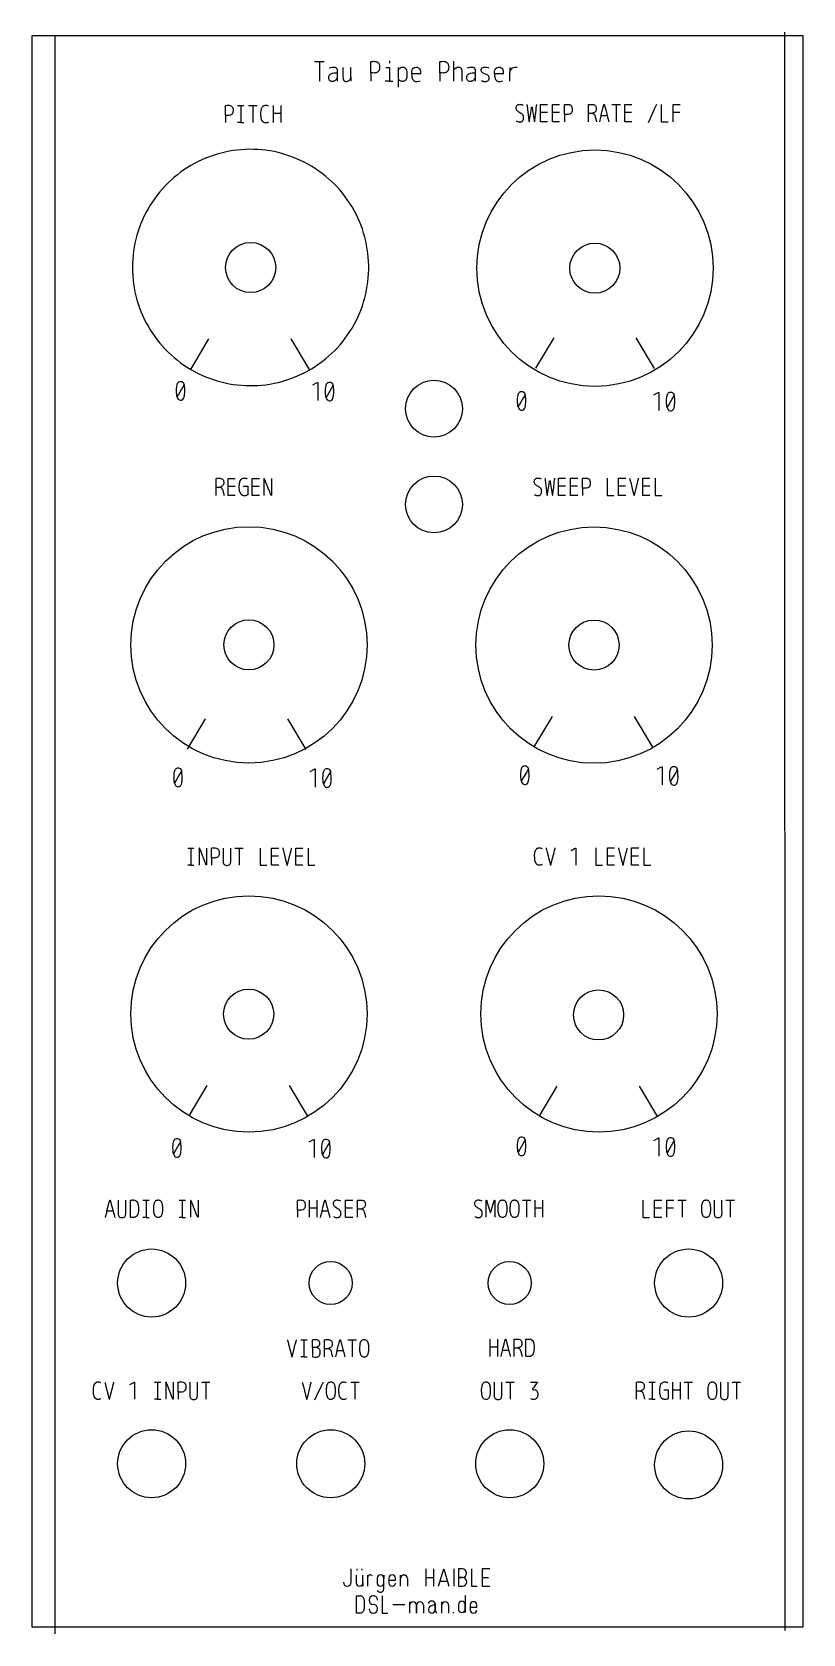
# Model space of a CAD drawing. Header units: inches. Extents: x 0 to 4.24, y -0.04 to 8.77.
import ezdxf

# ---------------------------------------------------------------- set-up
doc = ezdxf.new("R2010")
doc.units = ezdxf.units.IN
doc.header["$MEASUREMENT"] = 0
doc.layers.add('Gravur', color=7, linetype='CONTINUOUS')
doc.layers.add('Kontur', color=7, linetype='CONTINUOUS')

msp = doc.modelspace()

# ---------------------------------------------------------------- linework, layer by layer
at = {"layer": 'Gravur', "color": 255, "linetype": 'CONTINUOUS'}
for p, q in [((0.12457, 8.75016), (0.12503, -0.03724)), ((4.1391, 8.7685), (4.13956, -0.0189)), ((1.55423, 8.60617), (1.60752, 8.60617)), ((1.58095, 8.60602), (1.58095, 8.49852)), ((1.63439, 8.57094), (1.64798, 8.57479)), ((1.64287, 8.53874), (1.65202, 8.54236)), ((1.64798, 8.57479), (1.64924, 8.57502)), ((1.64924, 8.57502), (1.65859, 8.57576)), ((1.64924, 8.57502), (1.64924, 8.57502)), ((1.65202, 8.54236), (1.66219, 8.54377)), ((1.65859, 8.57576), (1.6605, 8.57567)), ((1.6605, 8.57567), (1.66163, 8.57558)), ((1.66163, 8.57558), (1.662, 8.57554)), ((1.662, 8.57554), (1.662, 8.57554)), ((1.662, 8.57554), (1.6674, 8.57453)), ((1.66219, 8.54377), (1.6707, 8.54397)), ((1.66219, 8.54377), (1.66219, 8.54377)), ((1.6674, 8.57453), (1.66911, 8.57392)), ((1.66911, 8.57392), (1.66911, 8.57392)), ((1.66911, 8.57392), (1.67144, 8.57272)), ((1.6707, 8.54397), (1.67872, 8.54392)), ((1.67144, 8.57272), (1.67356, 8.57108)), ((1.67356, 8.57108), (1.67529, 8.56908)), ((1.67529, 8.56908), (1.67577, 8.56835)), ((1.67577, 8.56835), (1.67577, 8.56835)), ((1.67577, 8.56835), (1.67789, 8.56314)), ((1.67789, 8.56314), (1.67875, 8.55735)), ((1.67875, 8.55735), (1.67875, 8.55735)), ((1.67875, 8.55735), (1.6789, 8.55239)), ((1.6789, 8.55239), (1.67887, 8.54771)), ((1.67887, 8.54771), (1.67888, 8.54151)), ((1.70999, 8.57428), (1.70999, 8.54103)), ((1.75402, 8.53891), (1.75402, 8.57428)), ((1.86319, 8.60312), (1.86342, 8.60507)), ((1.8632, 8.6029), (1.86319, 8.60312)), ((1.86319, 8.60312), (1.86319, 8.60312)), ((1.86332, 8.60116), (1.8632, 8.6029)), ((1.86358, 8.5442), (1.86323, 8.54284)), ((1.86323, 8.54284), (1.86324, 8.54268)), ((1.86324, 8.54268), (1.86324, 8.54268)), ((1.86324, 8.54268), (1.86331, 8.5415)), ((1.86332, 8.58977), (1.86332, 8.60116)), ((1.86332, 8.54452), (1.86332, 8.58977)), ((1.86342, 8.60507), (1.86358, 8.60532)), ((1.86358, 8.60532), (1.86555, 8.6062)), ((1.86385, 8.54435), (1.86358, 8.5442)), ((1.86608, 8.54438), (1.86385, 8.54435)), ((1.86555, 8.6062), (1.86578, 8.60625)), ((1.86578, 8.60625), (1.86759, 8.60654)), ((1.86578, 8.60625), (1.86578, 8.60625)), ((1.86635, 8.54434), (1.86608, 8.54438)), ((1.86608, 8.54438), (1.86608, 8.54438)), ((1.86833, 8.544), (1.86635, 8.54434)), ((1.86759, 8.60654), (1.86787, 8.60659)), ((1.86787, 8.60659), (1.87363, 8.60737)), ((1.86928, 8.54388), (1.86833, 8.544)), ((1.87406, 8.54339), (1.86928, 8.54388)), ((1.87363, 8.60737), (1.87415, 8.60742)), ((1.87462, 8.54335), (1.87406, 8.54339)), ((1.87406, 8.54339), (1.87406, 8.54339)), ((1.87415, 8.60742), (1.87916, 8.60768)), ((1.87415, 8.60742), (1.87415, 8.60742)), ((1.88078, 8.54316), (1.87462, 8.54335)), ((1.87916, 8.60768), (1.88017, 8.60769)), ((1.88017, 8.60769), (1.88623, 8.60741)), ((1.88252, 8.54321), (1.88078, 8.54316)), ((1.88426, 8.54331), (1.88252, 8.54321)), ((1.8873, 8.54363), (1.88426, 8.54331)), ((1.88426, 8.54331), (1.88426, 8.54331)), ((1.88623, 8.60741), (1.8869, 8.60734)), ((1.8869, 8.60734), (1.8869, 8.60734)), ((1.8869, 8.60734), (1.89361, 8.606)), ((1.89029, 8.54414), (1.8873, 8.54363)), ((1.89321, 8.54486), (1.89029, 8.54414)), ((1.89602, 8.54581), (1.89321, 8.54486)), ((1.89361, 8.606), (1.8949, 8.60558)), ((1.8949, 8.60558), (1.8983, 8.60411)), ((1.89869, 8.54702), (1.89602, 8.54581)), ((1.8983, 8.60411), (1.89866, 8.60392)), ((1.89866, 8.60392), (1.89866, 8.60392)), ((1.89866, 8.60392), (1.90176, 8.60196)), ((1.90119, 8.5485), (1.89869, 8.54702)), ((1.90241, 8.54939), (1.90119, 8.5485)), ((1.90119, 8.5485), (1.90119, 8.5485)), ((1.90176, 8.60196), (1.90234, 8.60151)), ((1.90234, 8.60151), (1.90568, 8.59814)), ((1.90569, 8.55254), (1.90241, 8.54939)), ((1.90568, 8.59814), (1.9066, 8.59687)), ((1.90664, 8.55377), (1.90569, 8.55254)), ((1.9066, 8.59687), (1.9066, 8.59687)), ((1.9066, 8.59687), (1.90983, 8.59023)), ((1.90904, 8.55804), (1.90664, 8.55377)), ((1.90947, 8.55912), (1.90904, 8.55804)), ((1.911, 8.56479), (1.90947, 8.55912)), ((1.90983, 8.59023), (1.91147, 8.58284)), ((1.91111, 8.56539), (1.911, 8.56479)), ((1.911, 8.56479), (1.911, 8.56479)), ((1.91174, 8.57079), (1.91111, 8.56539)), ((1.91147, 8.58284), (1.91147, 8.58284)), ((1.91147, 8.58284), (1.9119, 8.57671)), ((1.9119, 8.57671), (1.91174, 8.57079)), ((1.9459, 8.57428), (1.96063, 8.57428)), ((1.96063, 8.57428), (1.96428, 8.57428)), ((1.96428, 8.57428), (1.96562, 8.57402)), ((1.96562, 8.57402), (1.96579, 8.57003)), ((1.96579, 8.61073), (1.96579, 8.59721)), ((1.96579, 8.57003), (1.96579, 8.5588)), ((1.96579, 8.5588), (1.96579, 8.51537)), ((2.01361, 8.57428), (2.01349, 8.46602)), ((2.0139, 8.55678), (2.01679, 8.5635)), ((2.01679, 8.5635), (2.0175, 8.56462)), ((2.0175, 8.56462), (2.02154, 8.5693)), ((2.02154, 8.5693), (2.02242, 8.57005)), ((2.02242, 8.57005), (2.02892, 8.57402)), ((2.02892, 8.57402), (2.02986, 8.57442)), ((2.02986, 8.57442), (2.03271, 8.57522)), ((2.03271, 8.57522), (2.03303, 8.57528)), ((2.03303, 8.57528), (2.03582, 8.57567)), ((2.03303, 8.57528), (2.03303, 8.57528)), ((2.03582, 8.57567), (2.03639, 8.57574)), ((2.03639, 8.57574), (2.04153, 8.57567)), ((2.04153, 8.57567), (2.04253, 8.57549)), ((2.04253, 8.57549), (2.04546, 8.57466)), ((2.04546, 8.57466), (2.0464, 8.57429)), ((2.0464, 8.57429), (2.0464, 8.57429)), ((2.0464, 8.57429), (2.05155, 8.57118)), ((2.05155, 8.57118), (2.05306, 8.56982)), ((2.05306, 8.56982), (2.05443, 8.56832)), ((2.05443, 8.56832), (2.05566, 8.56669)), ((2.05566, 8.56669), (2.0565, 8.56536)), ((2.0565, 8.56536), (2.05676, 8.5649)), ((2.05676, 8.5649), (2.05676, 8.5649)), ((2.05676, 8.5649), (2.05782, 8.5627)), ((2.05782, 8.5627), (2.05872, 8.56041)), ((2.05872, 8.56041), (2.05872, 8.56041)), ((2.05872, 8.56041), (2.05934, 8.55855)), ((2.05934, 8.55855), (2.0599, 8.55667)), ((2.0599, 8.55667), (2.0613, 8.54984)), ((2.0613, 8.54984), (2.06138, 8.54921)), ((2.06138, 8.54921), (2.06138, 8.54921)), ((2.06138, 8.54921), (2.06184, 8.54467)), ((2.06184, 8.54467), (2.06191, 8.54376)), ((2.06191, 8.54376), (2.06214, 8.53158)), ((2.088, 8.53799), (2.08855, 8.54968)), ((2.08855, 8.54968), (2.08872, 8.551)), ((2.08872, 8.551), (2.09057, 8.5594)), ((2.08872, 8.551), (2.08872, 8.551)), ((2.09057, 8.5594), (2.09156, 8.56204)), ((2.09156, 8.56204), (2.09276, 8.56455)), ((2.09276, 8.56455), (2.09421, 8.5669)), ((2.09421, 8.5669), (2.09435, 8.5671)), ((2.09421, 8.5669), (2.09421, 8.5669)), ((2.09435, 8.5671), (2.09449, 8.5673)), ((2.09449, 8.5673), (2.09657, 8.5697)), ((2.09657, 8.5697), (2.09734, 8.57042)), ((2.09734, 8.57042), (2.10359, 8.5742)), ((2.09734, 8.57042), (2.09734, 8.57042)), ((2.10359, 8.5742), (2.11082, 8.57587)), ((2.11082, 8.57587), (2.11082, 8.57587)), ((2.11082, 8.57587), (2.11834, 8.57536)), ((2.11834, 8.57536), (2.12519, 8.57256)), ((2.12519, 8.57256), (2.12519, 8.57256)), ((2.12519, 8.57256), (2.12782, 8.57055)), ((2.12782, 8.57055), (2.13007, 8.56806)), ((2.13007, 8.56806), (2.13048, 8.56749)), ((2.13048, 8.56749), (2.13088, 8.5669)), ((2.13088, 8.5669), (2.13088, 8.5669)), ((2.13088, 8.5669), (2.13407, 8.56002)), ((2.13407, 8.56002), (2.13573, 8.5524)), ((2.13573, 8.5524), (2.13573, 8.5524)), ((2.13573, 8.5524), (2.13633, 8.54631)), ((2.13633, 8.54631), (2.13658, 8.54042)), ((2.24272, 8.60312), (2.24294, 8.60507)), ((2.24273, 8.6029), (2.24272, 8.60312)), ((2.24272, 8.60312), (2.24272, 8.60312)), ((2.24284, 8.60116), (2.24273, 8.6029)), ((2.2431, 8.5442), (2.24276, 8.54284)), ((2.24276, 8.54284), (2.24276, 8.54268)), ((2.24276, 8.54268), (2.24276, 8.54268)), ((2.24276, 8.54268), (2.24284, 8.5415)), ((2.24284, 8.58977), (2.24284, 8.60116)), ((2.24284, 8.54452), (2.24284, 8.58977)), ((2.24294, 8.60507), (2.2431, 8.60532)), ((2.2431, 8.60532), (2.24508, 8.6062)), ((2.24338, 8.54435), (2.2431, 8.5442)), ((2.24561, 8.54438), (2.24338, 8.54435)), ((2.24508, 8.6062), (2.2453, 8.60625)), ((2.2453, 8.60625), (2.24712, 8.60654)), ((2.2453, 8.60625), (2.2453, 8.60625)), ((2.24588, 8.54434), (2.24561, 8.54438)), ((2.24561, 8.54438), (2.24561, 8.54438)), ((2.24785, 8.544), (2.24588, 8.54434)), ((2.24712, 8.60654), (2.2474, 8.60659)), ((2.2474, 8.60659), (2.25316, 8.60737)), ((2.2488, 8.54388), (2.24785, 8.544)), ((2.25359, 8.54339), (2.2488, 8.54388)), ((2.25316, 8.60737), (2.25368, 8.60742)), ((2.25415, 8.54335), (2.25359, 8.54339)), ((2.25359, 8.54339), (2.25359, 8.54339)), ((2.25368, 8.60742), (2.25869, 8.60768)), ((2.25368, 8.60742), (2.25368, 8.60742)), ((2.26031, 8.54316), (2.25415, 8.54335)), ((2.25869, 8.60768), (2.2597, 8.60769)), ((2.2597, 8.60769), (2.26576, 8.60741)), ((2.26205, 8.54321), (2.26031, 8.54316)), ((2.26379, 8.54331), (2.26205, 8.54321)), ((2.26682, 8.54363), (2.26379, 8.54331)), ((2.26379, 8.54331), (2.26379, 8.54331)), ((2.26576, 8.60741), (2.26643, 8.60734)), ((2.26643, 8.60734), (2.26643, 8.60734)), ((2.26643, 8.60734), (2.27313, 8.606)), ((2.26982, 8.54414), (2.26682, 8.54363)), ((2.27274, 8.54486), (2.26982, 8.54414)), ((2.27555, 8.54581), (2.27274, 8.54486)), ((2.27313, 8.606), (2.27443, 8.60558)), ((2.27443, 8.60558), (2.27783, 8.60411)), ((2.27822, 8.54702), (2.27555, 8.54581)), ((2.27783, 8.60411), (2.27819, 8.60392)), ((2.27819, 8.60392), (2.27819, 8.60392)), ((2.27819, 8.60392), (2.28129, 8.60196)), ((2.28072, 8.5485), (2.27822, 8.54702)), ((2.28194, 8.54939), (2.28072, 8.5485)), ((2.28072, 8.5485), (2.28072, 8.5485)), ((2.28129, 8.60196), (2.28187, 8.60151)), ((2.28187, 8.60151), (2.28521, 8.59814)), ((2.28521, 8.55254), (2.28194, 8.54939)), ((2.28521, 8.59814), (2.28613, 8.59687)), ((2.28617, 8.55377), (2.28521, 8.55254)), ((2.28613, 8.59687), (2.28613, 8.59687)), ((2.28613, 8.59687), (2.28936, 8.59023)), ((2.28856, 8.55804), (2.28617, 8.55377)), ((2.289, 8.55912), (2.28856, 8.55804)), ((2.29053, 8.56479), (2.289, 8.55912)), ((2.28936, 8.59023), (2.291, 8.58284)), ((2.29064, 8.56539), (2.29053, 8.56479)), ((2.29053, 8.56479), (2.29053, 8.56479)), ((2.29126, 8.57079), (2.29064, 8.56539)), ((2.291, 8.58284), (2.291, 8.58284)), ((2.291, 8.58284), (2.29143, 8.57671)), ((2.29143, 8.57671), (2.29126, 8.57079)), ((2.3187, 8.5563), (2.3228, 8.56351)), ((2.31887, 8.60908), (2.31875, 8.49852)), ((2.3228, 8.56351), (2.32308, 8.5639)), ((2.32308, 8.5639), (2.32388, 8.56493)), ((2.32388, 8.56493), (2.32416, 8.56525)), ((2.32416, 8.56525), (2.32529, 8.56643)), ((2.32416, 8.56525), (2.32416, 8.56525)), ((2.32529, 8.56643), (2.32572, 8.56684)), ((2.32572, 8.56684), (2.33141, 8.57133)), ((2.33141, 8.57133), (2.3326, 8.57205)), ((2.3326, 8.57205), (2.33875, 8.57468)), ((2.33875, 8.57468), (2.34003, 8.57501)), ((2.34003, 8.57501), (2.34535, 8.57563)), ((2.34003, 8.57501), (2.34003, 8.57501)), ((2.34535, 8.57563), (2.34719, 8.57558)), ((2.34719, 8.57558), (2.34905, 8.57539)), ((2.34905, 8.57539), (2.35094, 8.57507)), ((2.35094, 8.57507), (2.35542, 8.57326)), ((2.35542, 8.57326), (2.35617, 8.57273)), ((2.35617, 8.57273), (2.35688, 8.57215)), ((2.35688, 8.57215), (2.35755, 8.57153)), ((2.35755, 8.57153), (2.35755, 8.57153)), ((2.35755, 8.57153), (2.35927, 8.56947)), ((2.35927, 8.56947), (2.36065, 8.56713)), ((2.36065, 8.56713), (2.36174, 8.56457)), ((2.36174, 8.56457), (2.36256, 8.56187)), ((2.36256, 8.56187), (2.36256, 8.56187)), ((2.36256, 8.56187), (2.36317, 8.55896)), ((2.36317, 8.55896), (2.36356, 8.55606)), ((2.36356, 8.55606), (2.36416, 8.54665)), ((2.36416, 8.54665), (2.36419, 8.54561)), ((2.36419, 8.54561), (2.36419, 8.54561)), ((2.36419, 8.54561), (2.3643, 8.53269)), ((2.39344, 8.57094), (2.40704, 8.57479)), ((2.40193, 8.53874), (2.41108, 8.54236)), ((2.40704, 8.57479), (2.40829, 8.57502)), ((2.40829, 8.57502), (2.41764, 8.57576)), ((2.40829, 8.57502), (2.40829, 8.57502)), ((2.41108, 8.54236), (2.42124, 8.54377)), ((2.41764, 8.57576), (2.41956, 8.57567)), ((2.41956, 8.57567), (2.42068, 8.57558)), ((2.42068, 8.57558), (2.42106, 8.57554)), ((2.42106, 8.57554), (2.42106, 8.57554)), ((2.42106, 8.57554), (2.42646, 8.57453)), ((2.42124, 8.54377), (2.42975, 8.54397)), ((2.42124, 8.54377), (2.42124, 8.54377)), ((2.42646, 8.57453), (2.42816, 8.57392)), ((2.42816, 8.57392), (2.42816, 8.57392)), ((2.42816, 8.57392), (2.43049, 8.57272)), ((2.42975, 8.54397), (2.43778, 8.54392)), ((2.43049, 8.57272), (2.43261, 8.57108)), ((2.43261, 8.57108), (2.43435, 8.56908)), ((2.43435, 8.56908), (2.43483, 8.56835)), ((2.43483, 8.56835), (2.43483, 8.56835)), ((2.43483, 8.56835), (2.43695, 8.56314)), ((2.43695, 8.56314), (2.4378, 8.55735)), ((2.4378, 8.55735), (2.4378, 8.55735)), ((2.4378, 8.55735), (2.43795, 8.55239)), ((2.43795, 8.55239), (2.43793, 8.54771)), ((2.43793, 8.54771), (2.43794, 8.54151)), ((2.47065, 8.55667), (2.47066, 8.56187)), ((2.47081, 8.55567), (2.47065, 8.55667)), ((2.47065, 8.55667), (2.47065, 8.55667)), ((2.47066, 8.56187), (2.47099, 8.56355)), ((2.47158, 8.55274), (2.47081, 8.55567)), ((2.47099, 8.56355), (2.47149, 8.56519)), ((2.47149, 8.56519), (2.47216, 8.56675)), ((2.47193, 8.55181), (2.47158, 8.55274)), ((2.47436, 8.54756), (2.47193, 8.55181)), ((2.47216, 8.56675), (2.47265, 8.56765)), ((2.47216, 8.56675), (2.47216, 8.56675)), ((2.47265, 8.56765), (2.47321, 8.56851)), ((2.47321, 8.56851), (2.47371, 8.56917)), ((2.47371, 8.56917), (2.47388, 8.56938)), ((2.47388, 8.56938), (2.4757, 8.57119)), ((2.47388, 8.56938), (2.47388, 8.56938)), ((2.476, 8.54573), (2.47436, 8.54756)), ((2.4757, 8.57119), (2.47782, 8.57267)), ((2.47783, 8.54414), (2.476, 8.54573)), ((2.47782, 8.57267), (2.4797, 8.57365)), ((2.47782, 8.57267), (2.47782, 8.57267)), ((2.48459, 8.54036), (2.47783, 8.54414)), ((2.47783, 8.54414), (2.47783, 8.54414)), ((2.4797, 8.57365), (2.48164, 8.57442)), ((2.48164, 8.57442), (2.48414, 8.57514)), ((2.48414, 8.57514), (2.48498, 8.57532)), ((2.48498, 8.57532), (2.49238, 8.57595)), ((2.48498, 8.57532), (2.48498, 8.57532)), ((2.49238, 8.57595), (2.49986, 8.5751)), ((2.49986, 8.5751), (2.49986, 8.5751)), ((2.49986, 8.5751), (2.50603, 8.57353)), ((2.50603, 8.57353), (2.51186, 8.5714)), ((2.54343, 8.53799), (2.54398, 8.54968)), ((2.54398, 8.54968), (2.54415, 8.551)), ((2.54415, 8.551), (2.54601, 8.5594)), ((2.54415, 8.551), (2.54415, 8.551)), ((2.54601, 8.5594), (2.54699, 8.56204)), ((2.54699, 8.56204), (2.5482, 8.56455)), ((2.5482, 8.56455), (2.54964, 8.5669)), ((2.54964, 8.5669), (2.54978, 8.5671)), ((2.54964, 8.5669), (2.54964, 8.5669)), ((2.54978, 8.5671), (2.54992, 8.5673)), ((2.54992, 8.5673), (2.552, 8.5697)), ((2.552, 8.5697), (2.55277, 8.57042)), ((2.55277, 8.57042), (2.55903, 8.5742)), ((2.55277, 8.57042), (2.55277, 8.57042)), ((2.55903, 8.5742), (2.56626, 8.57587)), ((2.56626, 8.57587), (2.56626, 8.57587)), ((2.56626, 8.57587), (2.57377, 8.57536)), ((2.57377, 8.57536), (2.58062, 8.57256)), ((2.58062, 8.57256), (2.58062, 8.57256)), ((2.58062, 8.57256), (2.58325, 8.57055)), ((2.58325, 8.57055), (2.5855, 8.56806)), ((2.5855, 8.56806), (2.58592, 8.56749)), ((2.58592, 8.56749), (2.58631, 8.5669)), ((2.58631, 8.5669), (2.58631, 8.5669)), ((2.58631, 8.5669), (2.5895, 8.56002)), ((2.5895, 8.56002), (2.59117, 8.5524)), ((2.59117, 8.5524), (2.59117, 8.5524)), ((2.59117, 8.5524), (2.59176, 8.54631)), ((2.59176, 8.54631), (2.59201, 8.54042)), ((2.62693, 8.57428), (2.62705, 8.54413)), ((2.62693, 8.5342), (2.62707, 8.54559)), ((2.62707, 8.54559), (2.6276, 8.54865)), ((2.6276, 8.54865), (2.62771, 8.54905)), ((2.62771, 8.54905), (2.62962, 8.55417)), ((2.62771, 8.54905), (2.62771, 8.54905)), ((2.62962, 8.55417), (2.63022, 8.55546)), ((2.63022, 8.55546), (2.63051, 8.5561)), ((2.63051, 8.5561), (2.63082, 8.55673)), ((2.63082, 8.55673), (2.6361, 8.56484)), ((2.63082, 8.55673), (2.63082, 8.55673)), ((2.6361, 8.56484), (2.64322, 8.5712)), ((2.64322, 8.5712), (2.64879, 8.57405)), ((2.64322, 8.5712), (2.64322, 8.5712)), ((2.64879, 8.57405), (2.65502, 8.5756)), ((2.65502, 8.5756), (2.66052, 8.57571)), ((2.66052, 8.57571), (2.66112, 8.57566)), ((2.66112, 8.57566), (2.66112, 8.57566)), ((2.66112, 8.57566), (2.66691, 8.57491)), ((2.66691, 8.57491), (2.66808, 8.57474)), ((1.63171, 8.51867), (1.63298, 8.52616)), ((1.63264, 8.51084), (1.63171, 8.51867)), ((1.63171, 8.51867), (1.63171, 8.51867)), ((1.636, 8.50395), (1.63264, 8.51084)), ((1.63298, 8.52616), (1.63623, 8.53268)), ((1.6369, 8.50286), (1.636, 8.50395)), ((1.636, 8.50395), (1.636, 8.50395)), ((1.63623, 8.53268), (1.6377, 8.53448)), ((1.64016, 8.50005), (1.6369, 8.50286)), ((1.6377, 8.53448), (1.63931, 8.53609)), ((1.63931, 8.53609), (1.64103, 8.5375)), ((1.64325, 8.49842), (1.64016, 8.50005)), ((1.64103, 8.5375), (1.64287, 8.53874)), ((1.64287, 8.53874), (1.64287, 8.53874)), ((1.64653, 8.49739), (1.64325, 8.49842)), ((1.64893, 8.49701), (1.64653, 8.49739)), ((1.64653, 8.49739), (1.64653, 8.49739)), ((1.65136, 8.49689), (1.64893, 8.49701)), ((1.65381, 8.49701), (1.65136, 8.49689)), ((1.65624, 8.49736), (1.65381, 8.49701)), ((1.6572, 8.49756), (1.65624, 8.49736)), ((1.65624, 8.49736), (1.65624, 8.49736)), ((1.66187, 8.499), (1.6572, 8.49756)), ((1.66559, 8.50098), (1.66187, 8.499)), ((1.66871, 8.50358), (1.66559, 8.50098)), ((1.67213, 8.50773), (1.66871, 8.50358)), ((1.66871, 8.50358), (1.66871, 8.50358)), ((1.675, 8.51236), (1.67213, 8.50773)), ((1.67542, 8.5131), (1.675, 8.51236)), ((1.675, 8.51236), (1.675, 8.51236)), ((1.67583, 8.51384), (1.67542, 8.5131)), ((1.67617, 8.51442), (1.67583, 8.51384)), ((1.6775, 8.51698), (1.67617, 8.51442)), ((1.67767, 8.51742), (1.6775, 8.51698)), ((1.6775, 8.51698), (1.6775, 8.51698)), ((1.67782, 8.51787), (1.67767, 8.51742)), ((1.67796, 8.51833), (1.67782, 8.51787)), ((1.67873, 8.52615), (1.67796, 8.51833)), ((1.67869, 8.52415), (1.67857, 8.49852)), ((1.67879, 8.52856), (1.67873, 8.52615)), ((1.67888, 8.54062), (1.67879, 8.52856)), ((1.67888, 8.54151), (1.67888, 8.54062)), ((1.67888, 8.54062), (1.67888, 8.54062)), ((1.70991, 8.53353), (1.7099, 8.5327)), ((1.7099, 8.5327), (1.7099, 8.5327)), ((1.7099, 8.5327), (1.71002, 8.52407)), ((1.70999, 8.54103), (1.70991, 8.53353)), ((1.71002, 8.52407), (1.71012, 8.52235)), ((1.71012, 8.52235), (1.71068, 8.51523)), ((1.71068, 8.51523), (1.71081, 8.5142)), ((1.71081, 8.5142), (1.71081, 8.5142)), ((1.71081, 8.5142), (1.71119, 8.51175)), ((1.71119, 8.51175), (1.71174, 8.50935)), ((1.71174, 8.50935), (1.71248, 8.50703)), ((1.71248, 8.50703), (1.71346, 8.50483)), ((1.71346, 8.50483), (1.71346, 8.50483)), ((1.71346, 8.50483), (1.71469, 8.50281)), ((1.71469, 8.50281), (1.71623, 8.50095)), ((1.71623, 8.50095), (1.71784, 8.49963)), ((1.71784, 8.49963), (1.71819, 8.4994)), ((1.71819, 8.4994), (1.71819, 8.4994)), ((1.71819, 8.4994), (1.72126, 8.49805)), ((1.72126, 8.49805), (1.72235, 8.49775)), ((1.72235, 8.49775), (1.72235, 8.49775)), ((1.72235, 8.49775), (1.72414, 8.49738)), ((1.72414, 8.49738), (1.72593, 8.49712)), ((1.72593, 8.49712), (1.73295, 8.4973)), ((1.73295, 8.4973), (1.73424, 8.49759)), ((1.73424, 8.49759), (1.73549, 8.49796)), ((1.73549, 8.49796), (1.7367, 8.49841)), ((1.7367, 8.49841), (1.73906, 8.49954)), ((1.7367, 8.49841), (1.7367, 8.49841)), ((1.73906, 8.49954), (1.74131, 8.50096)), ((1.74131, 8.50096), (1.74347, 8.50266)), ((1.74347, 8.50266), (1.74556, 8.50463)), ((1.74556, 8.50463), (1.74759, 8.50685)), ((1.74759, 8.50685), (1.74957, 8.5093)), ((1.74957, 8.5093), (1.7529, 8.51604)), ((1.7529, 8.51604), (1.75304, 8.51657)), ((1.75304, 8.51657), (1.75316, 8.51709)), ((1.75316, 8.51709), (1.75327, 8.51761)), ((1.75327, 8.51761), (1.75368, 8.52184)), ((1.75327, 8.51761), (1.75327, 8.51761)), ((1.75361, 8.52061), (1.75366, 8.49852)), ((1.75368, 8.52184), (1.75373, 8.52281)), ((1.75373, 8.52281), (1.75386, 8.52608)), ((1.75386, 8.52608), (1.75388, 8.52674)), ((1.75388, 8.52674), (1.75402, 8.53688)), ((1.75388, 8.52674), (1.75388, 8.52674)), ((1.75402, 8.53688), (1.75402, 8.53891)), ((1.86331, 8.5415), (1.86332, 8.54133)), ((1.86332, 8.54133), (1.86332, 8.53283)), ((1.86332, 8.53283), (1.86332, 8.49852)), ((1.95972, 8.49836), (1.94287, 8.49836)), ((1.96397, 8.49836), (1.95972, 8.49836)), ((1.96553, 8.49862), (1.96397, 8.49836)), ((1.96579, 8.50292), (1.96553, 8.49862)), ((1.96579, 8.51537), (1.96579, 8.50292)), ((1.96595, 8.49836), (1.98401, 8.49836)), ((2.01467, 8.5112), (2.01374, 8.51305)), ((2.01793, 8.5064), (2.01467, 8.5112)), ((2.01914, 8.50504), (2.01793, 8.5064)), ((2.02305, 8.50162), (2.01914, 8.50504)), ((2.02442, 8.5007), (2.02305, 8.50162)), ((2.03142, 8.4976), (2.02442, 8.5007)), ((2.03279, 8.49726), (2.03142, 8.4976)), ((2.03912, 8.49689), (2.03279, 8.49726)), ((2.03987, 8.49698), (2.03912, 8.49689)), ((2.04355, 8.49763), (2.03987, 8.49698)), ((2.04393, 8.49773), (2.04355, 8.49763)), ((2.04355, 8.49763), (2.04355, 8.49763)), ((2.04732, 8.49894), (2.04393, 8.49773)), ((2.04993, 8.50045), (2.04732, 8.49894)), ((2.05225, 8.50234), (2.04993, 8.50045)), ((2.05364, 8.50379), (2.05225, 8.50234)), ((2.05225, 8.50234), (2.05225, 8.50234)), ((2.05704, 8.50879), (2.05364, 8.50379)), ((2.05743, 8.50956), (2.05704, 8.50879)), ((2.05704, 8.50879), (2.05704, 8.50879)), ((2.05906, 8.51355), (2.05743, 8.50956)), ((2.05988, 8.51624), (2.05906, 8.51355)), ((2.06056, 8.51897), (2.05988, 8.51624)), ((2.06111, 8.52174), (2.06056, 8.51897)), ((2.06208, 8.53021), (2.06111, 8.52174)), ((2.06214, 8.53158), (2.06208, 8.53021)), ((2.06208, 8.53021), (2.06208, 8.53021)), ((2.08817, 8.53758), (2.08785, 8.53563)), ((2.08785, 8.53563), (2.08786, 8.53541)), ((2.08786, 8.53541), (2.08786, 8.53541)), ((2.08786, 8.53541), (2.08799, 8.53369)), ((2.08799, 8.53369), (2.088, 8.53344)), ((2.088, 8.53344), (2.08822, 8.52886)), ((2.08831, 8.53771), (2.08817, 8.53758)), ((2.08822, 8.52886), (2.08827, 8.52835)), ((2.08827, 8.52835), (2.08827, 8.52835)), ((2.08827, 8.52835), (2.08905, 8.52234)), ((2.08945, 8.5379), (2.08831, 8.53771)), ((2.08905, 8.52234), (2.08925, 8.52114)), ((2.08925, 8.52114), (2.09085, 8.51453)), ((2.08958, 8.5379), (2.08945, 8.5379)), ((2.08945, 8.5379), (2.08945, 8.5379)), ((2.09058, 8.53784), (2.08958, 8.5379)), ((2.09756, 8.53784), (2.09058, 8.53784)), ((2.09085, 8.51453), (2.09117, 8.5136)), ((2.09117, 8.5136), (2.09117, 8.5136)), ((2.09117, 8.5136), (2.09209, 8.5113)), ((2.09209, 8.5113), (2.09317, 8.50909)), ((2.09317, 8.50909), (2.09444, 8.50698)), ((2.09444, 8.50698), (2.0959, 8.50502)), ((2.0959, 8.50502), (2.0959, 8.50502)), ((2.0959, 8.50502), (2.09671, 8.5041)), ((2.09671, 8.5041), (2.09756, 8.50323)), ((2.1258, 8.53784), (2.09756, 8.53784)), ((2.09756, 8.50323), (2.09889, 8.50206)), ((2.09889, 8.50206), (2.10032, 8.50102)), ((2.10032, 8.50102), (2.10032, 8.50102)), ((2.10032, 8.50102), (2.10444, 8.49884)), ((2.10444, 8.49884), (2.10899, 8.49745)), ((2.10899, 8.49745), (2.11379, 8.4968)), ((2.11379, 8.4968), (2.11871, 8.49682)), ((2.11871, 8.49682), (2.12669, 8.49817)), ((2.11871, 8.49682), (2.11871, 8.49682)), ((2.13355, 8.53784), (2.1258, 8.53784)), ((2.12669, 8.49817), (2.13385, 8.50095)), ((2.13372, 8.53784), (2.13355, 8.53784)), ((2.13484, 8.53777), (2.13372, 8.53784)), ((2.13499, 8.53777), (2.13484, 8.53777)), ((2.13484, 8.53777), (2.13484, 8.53777)), ((2.13632, 8.5381), (2.13499, 8.53777)), ((2.13644, 8.53825), (2.13632, 8.5381)), ((2.13664, 8.53935), (2.13644, 8.53825)), ((2.13658, 8.54042), (2.13664, 8.53947)), ((2.13664, 8.53947), (2.13664, 8.53935)), ((2.13664, 8.53935), (2.13664, 8.53935)), ((2.24284, 8.5415), (2.24284, 8.54133)), ((2.24284, 8.54133), (2.24284, 8.53283)), ((2.24284, 8.53283), (2.24284, 8.49852)), ((2.3643, 8.53269), (2.3643, 8.5301)), ((2.3643, 8.5301), (2.3643, 8.49852)), ((2.39077, 8.51867), (2.39203, 8.52616)), ((2.39169, 8.51084), (2.39077, 8.51867)), ((2.39077, 8.51867), (2.39077, 8.51867)), ((2.39505, 8.50395), (2.39169, 8.51084)), ((2.39203, 8.52616), (2.39529, 8.53268)), ((2.39596, 8.50286), (2.39505, 8.50395)), ((2.39505, 8.50395), (2.39505, 8.50395)), ((2.39529, 8.53268), (2.39676, 8.53448)), ((2.39921, 8.50005), (2.39596, 8.50286)), ((2.39676, 8.53448), (2.39836, 8.53609)), ((2.39836, 8.53609), (2.40009, 8.5375)), ((2.4023, 8.49842), (2.39921, 8.50005)), ((2.40009, 8.5375), (2.40193, 8.53874)), ((2.40193, 8.53874), (2.40193, 8.53874)), ((2.40559, 8.49739), (2.4023, 8.49842)), ((2.40798, 8.49701), (2.40559, 8.49739)), ((2.40559, 8.49739), (2.40559, 8.49739)), ((2.41042, 8.49689), (2.40798, 8.49701)), ((2.41286, 8.49701), (2.41042, 8.49689)), ((2.41529, 8.49736), (2.41286, 8.49701)), ((2.41626, 8.49756), (2.41529, 8.49736)), ((2.41529, 8.49736), (2.41529, 8.49736)), ((2.42092, 8.499), (2.41626, 8.49756)), ((2.42464, 8.50098), (2.42092, 8.499)), ((2.42776, 8.50358), (2.42464, 8.50098)), ((2.43118, 8.50773), (2.42776, 8.50358)), ((2.42776, 8.50358), (2.42776, 8.50358)), ((2.43406, 8.51236), (2.43118, 8.50773)), ((2.43447, 8.5131), (2.43406, 8.51236)), ((2.43406, 8.51236), (2.43406, 8.51236)), ((2.43488, 8.51384), (2.43447, 8.5131)), ((2.43523, 8.51442), (2.43488, 8.51384)), ((2.43655, 8.51698), (2.43523, 8.51442)), ((2.43672, 8.51742), (2.43655, 8.51698)), ((2.43655, 8.51698), (2.43655, 8.51698)), ((2.43688, 8.51787), (2.43672, 8.51742)), ((2.43701, 8.51833), (2.43688, 8.51787)), ((2.43778, 8.52615), (2.43701, 8.51833)), ((2.43775, 8.52415), (2.43763, 8.49852)), ((2.43784, 8.52856), (2.43778, 8.52615)), ((2.43794, 8.54062), (2.43784, 8.52856)), ((2.43794, 8.54151), (2.43794, 8.54062)), ((2.43794, 8.54062), (2.43794, 8.54062)), ((2.47086, 8.50231), (2.47753, 8.49927)), ((2.47753, 8.49927), (2.47897, 8.49878)), ((2.47897, 8.49878), (2.4834, 8.49763)), ((2.4834, 8.49763), (2.48491, 8.49734)), ((2.49218, 8.53767), (2.48459, 8.54036)), ((2.48491, 8.49734), (2.48491, 8.49734)), ((2.48491, 8.49734), (2.48772, 8.49695)), ((2.48772, 8.49695), (2.49054, 8.49675)), ((2.49054, 8.49675), (2.49334, 8.49676)), ((2.50021, 8.53485), (2.49218, 8.53767)), ((2.49218, 8.53767), (2.49218, 8.53767)), ((2.49334, 8.49676), (2.4961, 8.49697)), ((2.4961, 8.49697), (2.49879, 8.4974)), ((2.49879, 8.4974), (2.50138, 8.49807)), ((2.50729, 8.53087), (2.50021, 8.53485)), ((2.50138, 8.49807), (2.50684, 8.50062)), ((2.50684, 8.50062), (2.50781, 8.50131)), ((2.50896, 8.52939), (2.50729, 8.53087)), ((2.50729, 8.53087), (2.50729, 8.53087)), ((2.50781, 8.50131), (2.51188, 8.50549)), ((2.51046, 8.52769), (2.50896, 8.52939)), ((2.51178, 8.52576), (2.51046, 8.52769)), ((2.51289, 8.52357), (2.51178, 8.52576)), ((2.51188, 8.50549), (2.5125, 8.50646)), ((2.5125, 8.50646), (2.51431, 8.51106)), ((2.5125, 8.50646), (2.5125, 8.50646)), ((2.5131, 8.52303), (2.51289, 8.52357)), ((2.5139, 8.5203), (2.5131, 8.52303)), ((2.51397, 8.51997), (2.5139, 8.5203)), ((2.5139, 8.5203), (2.5139, 8.5203)), ((2.51453, 8.51628), (2.51397, 8.51997)), ((2.51431, 8.51106), (2.51458, 8.51273)), ((2.51465, 8.51448), (2.51453, 8.51628)), ((2.51458, 8.51273), (2.51465, 8.51448)), ((2.5436, 8.53758), (2.54328, 8.53563)), ((2.54328, 8.53563), (2.54329, 8.53541)), ((2.54329, 8.53541), (2.54329, 8.53541)), ((2.54329, 8.53541), (2.54342, 8.53369)), ((2.54342, 8.53369), (2.54343, 8.53344)), ((2.54343, 8.53344), (2.54366, 8.52886)), ((2.54374, 8.53771), (2.5436, 8.53758)), ((2.54366, 8.52886), (2.5437, 8.52835)), ((2.5437, 8.52835), (2.5437, 8.52835)), ((2.5437, 8.52835), (2.54449, 8.52234)), ((2.54489, 8.5379), (2.54374, 8.53771)), ((2.54449, 8.52234), (2.54468, 8.52114)), ((2.54468, 8.52114), (2.54628, 8.51453)), ((2.54502, 8.5379), (2.54489, 8.5379)), ((2.54489, 8.5379), (2.54489, 8.5379)), ((2.54601, 8.53784), (2.54502, 8.5379)), ((2.553, 8.53784), (2.54601, 8.53784)), ((2.54628, 8.51453), (2.5466, 8.5136)), ((2.5466, 8.5136), (2.5466, 8.5136)), ((2.5466, 8.5136), (2.54752, 8.5113)), ((2.54752, 8.5113), (2.54861, 8.50909)), ((2.54861, 8.50909), (2.54987, 8.50698)), ((2.54987, 8.50698), (2.55134, 8.50502)), ((2.55134, 8.50502), (2.55134, 8.50502)), ((2.55134, 8.50502), (2.55214, 8.5041)), ((2.55214, 8.5041), (2.553, 8.50323)), ((2.58124, 8.53784), (2.553, 8.53784)), ((2.553, 8.50323), (2.55433, 8.50206)), ((2.55433, 8.50206), (2.55575, 8.50102)), ((2.55575, 8.50102), (2.55575, 8.50102)), ((2.55575, 8.50102), (2.55988, 8.49884)), ((2.55988, 8.49884), (2.56442, 8.49745)), ((2.56442, 8.49745), (2.56923, 8.4968)), ((2.56923, 8.4968), (2.57414, 8.49682)), ((2.57414, 8.49682), (2.58212, 8.49817)), ((2.57414, 8.49682), (2.57414, 8.49682)), ((2.58898, 8.53784), (2.58124, 8.53784)), ((2.58212, 8.49817), (2.58928, 8.50095)), ((2.58915, 8.53784), (2.58898, 8.53784)), ((2.59027, 8.53777), (2.58915, 8.53784)), ((2.59042, 8.53777), (2.59027, 8.53777)), ((2.59027, 8.53777), (2.59027, 8.53777)), ((2.59176, 8.5381), (2.59042, 8.53777)), ((2.59187, 8.53825), (2.59176, 8.5381)), ((2.59207, 8.53935), (2.59187, 8.53825)), ((2.59201, 8.54042), (2.59207, 8.53947)), ((2.59207, 8.53947), (2.59207, 8.53935)), ((2.59207, 8.53935), (2.59207, 8.53935)), ((2.62693, 8.49852), (2.62693, 8.5342)), ((1.06729, 8.365), (1.07232, 8.36568)), ((1.07232, 8.36568), (1.07277, 8.36572)), ((1.07277, 8.36572), (1.07715, 8.36595)), ((1.07277, 8.36572), (1.07277, 8.36572)), ((1.07715, 8.36595), (1.07803, 8.36596)), ((1.07803, 8.36596), (1.08331, 8.36572)), ((1.08331, 8.36572), (1.0839, 8.36565)), ((1.0839, 8.36565), (1.0839, 8.36565)), ((1.0839, 8.36565), (1.08975, 8.36449)), ((1.28008, 8.36543), (1.28237, 8.36582)), ((1.28237, 8.36582), (1.28473, 8.36599)), ((1.28473, 8.36599), (1.28712, 8.36592)), ((1.28712, 8.36592), (1.28954, 8.36563)), ((1.28954, 8.36563), (1.29391, 8.36445)), ((2.66721, 8.36481), (2.67082, 8.36789)), ((2.67082, 8.36789), (2.67226, 8.36874)), ((2.67226, 8.36874), (2.67247, 8.36885)), ((2.67247, 8.36885), (2.67446, 8.36974)), ((2.67247, 8.36885), (2.67247, 8.36885)), ((2.67446, 8.36974), (2.67487, 8.36989)), ((2.67487, 8.36989), (2.67517, 8.36999)), ((2.67487, 8.36989), (2.67487, 8.36989)), ((2.67517, 8.36999), (2.67546, 8.37008)), ((2.67546, 8.37008), (2.68025, 8.371)), ((2.68025, 8.371), (2.68122, 8.37107)), ((2.68122, 8.37107), (2.68407, 8.3711)), ((2.68122, 8.37107), (2.68122, 8.37107)), ((2.68407, 8.3711), (2.68691, 8.37085)), ((2.68691, 8.37085), (2.68974, 8.37036)), ((2.68974, 8.37036), (2.69252, 8.36966)), ((2.69252, 8.36966), (2.69252, 8.36966)), ((2.69252, 8.36966), (2.6971, 8.36804)), ((2.6971, 8.36804), (2.70143, 8.366)), ((2.7218, 8.36984), (2.72221, 8.36547)), ((2.72221, 8.36547), (2.72227, 8.36507)), ((2.77531, 8.36528), (2.77536, 8.36564)), ((2.77536, 8.36564), (2.77572, 8.36915)), ((2.77536, 8.36564), (2.77536, 8.36564)), ((2.77572, 8.36915), (2.77574, 8.36984)), ((2.79584, 8.36825), (2.79607, 8.36956)), ((2.79584, 8.36454), (2.79584, 8.36825)), ((2.79607, 8.36956), (2.79876, 8.36971)), ((2.79876, 8.36971), (2.80631, 8.36971)), ((2.80631, 8.36971), (2.8356, 8.36971)), ((2.86206, 8.36825), (2.86229, 8.36956)), ((2.86206, 8.36454), (2.86206, 8.36825)), ((2.86229, 8.36956), (2.86498, 8.36971)), ((2.86498, 8.36971), (2.87253, 8.36971)), ((2.87253, 8.36971), (2.90182, 8.36971)), ((2.92884, 8.36705), (2.92903, 8.36875)), ((2.92885, 8.36685), (2.92884, 8.36705)), ((2.92884, 8.36705), (2.92884, 8.36705)), ((2.92895, 8.36534), (2.92885, 8.36685)), ((2.92903, 8.36875), (2.92917, 8.36897)), ((2.92917, 8.36897), (2.9309, 8.36974)), ((2.9309, 8.36974), (2.93109, 8.36978)), ((2.93109, 8.36978), (2.93268, 8.37003)), ((2.93109, 8.36978), (2.93109, 8.36978)), ((2.93268, 8.37003), (2.93292, 8.37007)), ((2.93292, 8.37007), (2.93795, 8.37076)), ((2.93795, 8.37076), (2.9384, 8.3708)), ((2.9384, 8.3708), (2.94278, 8.37103)), ((2.9384, 8.3708), (2.9384, 8.3708)), ((2.94278, 8.37103), (2.94366, 8.37104)), ((2.94366, 8.37104), (2.94894, 8.3708)), ((2.94894, 8.3708), (2.94953, 8.37073)), ((2.94953, 8.37073), (2.94953, 8.37073)), ((2.94953, 8.37073), (2.95538, 8.36957)), ((2.95538, 8.36957), (2.95651, 8.3692)), ((2.95651, 8.3692), (2.95948, 8.36792)), ((2.95948, 8.36792), (2.9598, 8.36775)), ((2.9598, 8.36775), (2.9598, 8.36775)), ((2.9598, 8.36775), (2.9625, 8.36603)), ((2.9625, 8.36603), (2.963, 8.36564)), ((2.963, 8.36564), (2.96592, 8.3627)), ((3.06066, 8.36782), (3.06072, 8.36907)), ((3.06067, 8.36768), (3.06066, 8.36782)), ((3.06066, 8.36782), (3.06066, 8.36782)), ((3.06073, 8.36653), (3.06067, 8.36768)), ((3.06072, 8.36907), (3.06078, 8.36929)), ((3.06073, 8.36057), (3.06073, 8.36653)), ((3.06078, 8.36929), (3.06081, 8.36936)), ((3.06081, 8.36936), (3.06084, 8.36943)), ((3.06084, 8.36943), (3.06137, 8.36983)), ((3.06084, 8.36943), (3.06084, 8.36943)), ((3.06137, 8.36983), (3.06215, 8.37003)), ((3.06215, 8.37003), (3.06283, 8.3701)), ((3.06215, 8.37003), (3.06215, 8.37003)), ((3.06283, 8.3701), (3.06338, 8.37016)), ((3.06338, 8.37016), (3.06758, 8.37064)), ((3.06758, 8.37064), (3.06796, 8.37067)), ((3.06796, 8.37067), (3.06934, 8.37077)), ((3.06796, 8.37067), (3.06796, 8.37067)), ((3.06934, 8.37077), (3.0698, 8.3708)), ((3.0698, 8.3708), (3.07063, 8.37086)), ((3.0698, 8.3708), (3.0698, 8.3708)), ((3.07063, 8.37086), (3.07146, 8.37092)), ((3.07146, 8.37092), (3.08092, 8.37086)), ((3.08092, 8.37086), (3.08231, 8.37071)), ((3.08231, 8.37071), (3.08231, 8.37071)), ((3.08231, 8.37071), (3.08596, 8.37009)), ((3.08596, 8.37009), (3.08949, 8.3691)), ((3.08949, 8.3691), (3.09279, 8.36768)), ((3.09279, 8.36768), (3.09576, 8.36578)), ((3.09576, 8.36578), (3.09576, 8.36578)), ((3.09576, 8.36578), (3.09868, 8.36291)), ((3.14345, 8.36401), (3.14458, 8.36825)), ((3.14458, 8.36825), (3.14466, 8.36857)), ((3.14466, 8.36857), (3.14468, 8.36864)), ((3.14468, 8.36864), (3.1449, 8.36925)), ((3.14468, 8.36864), (3.14468, 8.36864)), ((3.1449, 8.36925), (3.14501, 8.36941)), ((3.14501, 8.36941), (3.14522, 8.36958)), ((3.14501, 8.36941), (3.14501, 8.36941)), ((3.14522, 8.36958), (3.1455, 8.36968)), ((3.1455, 8.36968), (3.14682, 8.36954)), ((3.14682, 8.36954), (3.14702, 8.36941)), ((3.14702, 8.36941), (3.14702, 8.36941)), ((3.14702, 8.36941), (3.14803, 8.36762)), ((3.14803, 8.36762), (3.14821, 8.36685)), ((3.14821, 8.36685), (3.14821, 8.36685)), ((3.14821, 8.36685), (3.1484, 8.36585)), ((3.1484, 8.36585), (3.1486, 8.36494)), ((3.18906, 8.36971), (3.23557, 8.36971)), ((3.21238, 8.36958), (3.21238, 8.27576)), ((3.25939, 8.36825), (3.25961, 8.36956)), ((3.25939, 8.36454), (3.25939, 8.36825)), ((3.25961, 8.36956), (3.2623, 8.36971)), ((3.2623, 8.36971), (3.26986, 8.36971)), ((3.26986, 8.36971), (3.29914, 8.36971)), ((3.43423, 8.36998), (3.42381, 8.34758)), ((3.4607, 8.36971), (3.4607, 8.29895)), ((3.52559, 8.36812), (3.52582, 8.36956)), ((3.52559, 8.36388), (3.52559, 8.36812)), ((3.52582, 8.36956), (3.52851, 8.36971)), ((3.52851, 8.36971), (3.5358, 8.36971)), ((3.5358, 8.36971), (3.56402, 8.36971)), ((1.06321, 8.36197), (1.0634, 8.36367)), ((1.06322, 8.36177), (1.06321, 8.36197)), ((1.06321, 8.36197), (1.06321, 8.36197)), ((1.06332, 8.36026), (1.06322, 8.36177)), ((1.06354, 8.31055), (1.06324, 8.30936)), ((1.06324, 8.30936), (1.06325, 8.30923)), ((1.06325, 8.30923), (1.06325, 8.30923)), ((1.06325, 8.30923), (1.06331, 8.30819)), ((1.06331, 8.30819), (1.06332, 8.30805)), ((1.06332, 8.35032), (1.06332, 8.36026)), ((1.06332, 8.31083), (1.06332, 8.35032)), ((1.06332, 8.30805), (1.06332, 8.30063)), ((1.06332, 8.30063), (1.06332, 8.27068)), ((1.0634, 8.36367), (1.06354, 8.36389)), ((1.06354, 8.36389), (1.06527, 8.36466)), ((1.06378, 8.31068), (1.06354, 8.31055)), ((1.06573, 8.31071), (1.06378, 8.31068)), ((1.06527, 8.36466), (1.06546, 8.3647)), ((1.06546, 8.3647), (1.06705, 8.36496)), ((1.06546, 8.3647), (1.06546, 8.3647)), ((1.06596, 8.31067), (1.06573, 8.31071)), ((1.06573, 8.31071), (1.06573, 8.31071)), ((1.06769, 8.31038), (1.06596, 8.31067)), ((1.06705, 8.36496), (1.06729, 8.365)), ((1.06852, 8.31027), (1.06769, 8.31038)), ((1.07269, 8.30984), (1.06852, 8.31027)), ((1.07318, 8.3098), (1.07269, 8.30984)), ((1.07269, 8.30984), (1.07269, 8.30984)), ((1.07856, 8.30964), (1.07318, 8.3098)), ((1.08007, 8.30969), (1.07856, 8.30964)), ((1.08159, 8.30978), (1.08007, 8.30969)), ((1.08425, 8.31005), (1.08159, 8.30978)), ((1.08159, 8.30978), (1.08159, 8.30978)), ((1.09186, 8.31196), (1.08425, 8.31005)), ((1.08975, 8.36449), (1.09088, 8.36412)), ((1.09088, 8.36412), (1.09385, 8.36284)), ((1.09419, 8.31301), (1.09186, 8.31196)), ((1.09385, 8.36284), (1.09417, 8.36267)), ((1.09417, 8.36267), (1.09417, 8.36267)), ((1.09417, 8.36267), (1.09687, 8.36095)), ((1.09637, 8.31431), (1.09419, 8.31301)), ((1.09743, 8.31508), (1.09637, 8.31431)), ((1.09637, 8.31431), (1.09637, 8.31431)), ((1.09687, 8.36095), (1.09737, 8.36057)), ((1.09737, 8.36057), (1.10029, 8.35762)), ((1.10029, 8.31783), (1.09743, 8.31508)), ((1.10029, 8.35762), (1.1011, 8.35652)), ((1.10113, 8.3189), (1.10029, 8.31783)), ((1.1011, 8.35652), (1.1011, 8.35652)), ((1.1011, 8.35652), (1.10391, 8.35072)), ((1.10322, 8.32262), (1.10113, 8.3189)), ((1.1036, 8.32357), (1.10322, 8.32262)), ((1.10493, 8.32851), (1.1036, 8.32357)), ((1.10391, 8.35072), (1.10534, 8.34427)), ((1.10503, 8.32904), (1.10493, 8.32851)), ((1.10493, 8.32851), (1.10493, 8.32851)), ((1.10557, 8.33376), (1.10503, 8.32904)), ((1.10534, 8.34427), (1.10534, 8.34427)), ((1.10534, 8.34427), (1.10572, 8.33892)), ((1.10572, 8.33892), (1.10557, 8.33376)), ((1.13073, 8.36463), (1.16532, 8.36463)), ((1.14809, 8.3645), (1.14809, 8.2944)), ((1.14809, 8.2944), (1.14809, 8.27677)), ((1.19099, 8.36463), (1.2375, 8.36463)), ((1.21431, 8.3645), (1.21431, 8.27068)), ((1.25867, 8.32483), (1.25876, 8.32656)), ((1.25892, 8.30937), (1.25867, 8.32483)), ((1.25876, 8.32656), (1.25995, 8.3372)), ((1.25876, 8.32656), (1.25876, 8.32656)), ((1.25931, 8.30443), (1.25892, 8.30937)), ((1.25989, 8.29947), (1.25931, 8.30443)), ((1.26032, 8.29671), (1.25989, 8.29947)), ((1.25989, 8.29947), (1.25989, 8.29947)), ((1.25995, 8.3372), (1.26061, 8.34069)), ((1.26228, 8.28857), (1.26032, 8.29671)), ((1.26061, 8.34069), (1.26142, 8.34414)), ((1.26142, 8.34414), (1.26238, 8.34754)), ((1.2626, 8.2876), (1.26228, 8.28857)), ((1.26228, 8.28857), (1.26228, 8.28857)), ((1.26238, 8.34754), (1.26378, 8.35126)), ((1.26453, 8.28287), (1.2626, 8.2876)), ((1.26378, 8.35126), (1.26396, 8.35167)), ((1.26396, 8.35167), (1.26579, 8.3551)), ((1.26396, 8.35167), (1.26396, 8.35167)), ((1.26505, 8.28185), (1.26453, 8.28287)), ((1.26829, 8.27705), (1.26505, 8.28185)), ((1.26579, 8.3551), (1.2662, 8.35575)), ((1.2662, 8.35575), (1.27045, 8.36064)), ((1.27045, 8.36064), (1.27143, 8.36143)), ((1.27143, 8.36143), (1.27458, 8.36343)), ((1.27458, 8.36343), (1.2757, 8.36397)), ((1.2757, 8.36397), (1.27784, 8.36481)), ((1.2757, 8.36397), (1.2757, 8.36397)), ((1.27784, 8.36481), (1.28008, 8.36543)), ((1.29391, 8.36445), (1.29437, 8.36427)), ((1.29437, 8.36427), (1.29437, 8.36427)), ((1.29437, 8.36427), (1.2984, 8.3626)), ((1.2984, 8.3626), (1.29921, 8.36225)), ((1.32555, 8.36463), (1.32555, 8.27068)), ((1.32568, 8.32223), (1.36782, 8.32223)), ((1.36795, 8.36463), (1.36795, 8.27068)), ((2.66272, 8.35067), (2.66282, 8.35426)), ((2.66315, 8.34708), (2.66272, 8.35067)), ((2.66282, 8.35426), (2.66347, 8.35774)), ((2.663, 8.28106), (2.67014, 8.27713)), ((2.66344, 8.34573), (2.66315, 8.34708)), ((2.66315, 8.34708), (2.66315, 8.34708)), ((2.6659, 8.33936), (2.66344, 8.34573)), ((2.66347, 8.35774), (2.6647, 8.36102)), ((2.6647, 8.36102), (2.66721, 8.36481)), ((2.6647, 8.36102), (2.6647, 8.36102)), ((2.66834, 8.33578), (2.6659, 8.33936)), ((2.67128, 8.33275), (2.66834, 8.33578)), ((2.67721, 8.32842), (2.67128, 8.33275)), ((2.67128, 8.33275), (2.67128, 8.33275)), ((2.68371, 8.32473), (2.67721, 8.32842)), ((2.68975, 8.32127), (2.68371, 8.32473)), ((2.68371, 8.32473), (2.68371, 8.32473)), ((2.69531, 8.31724), (2.68975, 8.32127)), ((2.69132, 8.27574), (2.69494, 8.27744)), ((2.69494, 8.27744), (2.69605, 8.27819)), ((2.69668, 8.31597), (2.69531, 8.31724)), ((2.69531, 8.31724), (2.69531, 8.31724)), ((2.69605, 8.27819), (2.69705, 8.27898)), ((2.69605, 8.27819), (2.69605, 8.27819)), ((2.70028, 8.31154), (2.69668, 8.31597)), ((2.69705, 8.27898), (2.69797, 8.27987)), ((2.69797, 8.27987), (2.69965, 8.28189)), ((2.69965, 8.28189), (2.69979, 8.28208)), ((2.69979, 8.28208), (2.70105, 8.28409)), ((2.69979, 8.28208), (2.69979, 8.28208)), ((2.70063, 8.31096), (2.70028, 8.31154)), ((2.70094, 8.31037), (2.70063, 8.31096)), ((2.70129, 8.30966), (2.70094, 8.31037)), ((2.70094, 8.31037), (2.70094, 8.31037)), ((2.70105, 8.28409), (2.70127, 8.2845)), ((2.70127, 8.2845), (2.70255, 8.28779)), ((2.70215, 8.30743), (2.70129, 8.30966)), ((2.70225, 8.30715), (2.70215, 8.30743)), ((2.70215, 8.30743), (2.70215, 8.30743)), ((2.70283, 8.30518), (2.70225, 8.30715)), ((2.70255, 8.28779), (2.70268, 8.28827)), ((2.70268, 8.28827), (2.70339, 8.29199)), ((2.70268, 8.28827), (2.70268, 8.28827)), ((2.70304, 8.30436), (2.70283, 8.30518)), ((2.70373, 8.30007), (2.70304, 8.30436)), ((2.70339, 8.29199), (2.70355, 8.29324)), ((2.70355, 8.29324), (2.70363, 8.29404)), ((2.70355, 8.29324), (2.70355, 8.29324)), ((2.70363, 8.29404), (2.70371, 8.29484)), ((2.70371, 8.29484), (2.70376, 8.29962)), ((2.70376, 8.29962), (2.70373, 8.30007)), ((2.70373, 8.30007), (2.70373, 8.30007)), ((2.72227, 8.36507), (2.72227, 8.36507)), ((2.72227, 8.36507), (2.72276, 8.36164)), ((2.72276, 8.36164), (2.72284, 8.36096)), ((2.72284, 8.36096), (2.72481, 8.34467)), ((2.72481, 8.34467), (2.73031, 8.29895)), ((2.73031, 8.29895), (2.73242, 8.28146)), ((2.73242, 8.28146), (2.73252, 8.27994)), ((2.73252, 8.27994), (2.73253, 8.27976)), ((2.73253, 8.27976), (2.73253, 8.27976)), ((2.73253, 8.27976), (2.73284, 8.27815)), ((2.73284, 8.27815), (2.73295, 8.27788)), ((2.73295, 8.27788), (2.73384, 8.27701)), ((2.73479, 8.27726), (2.73494, 8.2774)), ((2.73494, 8.2774), (2.73508, 8.27756)), ((2.73508, 8.27756), (2.7356, 8.27857)), ((2.73508, 8.27756), (2.73508, 8.27756)), ((2.7356, 8.27857), (2.73585, 8.27975)), ((2.73585, 8.27975), (2.73596, 8.2807)), ((2.73585, 8.27975), (2.73585, 8.27975)), ((2.73596, 8.2807), (2.73606, 8.28159)), ((2.73606, 8.28159), (2.73781, 8.29285)), ((2.73781, 8.29285), (2.74483, 8.33804)), ((2.74483, 8.33804), (2.74698, 8.35195)), ((2.74698, 8.35195), (2.74714, 8.35358)), ((2.74714, 8.35358), (2.74717, 8.35384)), ((2.74717, 8.35384), (2.74771, 8.35557)), ((2.74717, 8.35384), (2.74717, 8.35384)), ((2.74771, 8.35557), (2.74806, 8.35595)), ((2.74806, 8.35595), (2.74841, 8.35613)), ((2.74806, 8.35595), (2.74806, 8.35595)), ((2.74841, 8.35613), (2.74884, 8.35619)), ((2.74884, 8.35619), (2.74945, 8.35605)), ((2.74945, 8.35605), (2.74962, 8.35595)), ((2.74962, 8.35595), (2.74962, 8.35595)), ((2.74962, 8.35595), (2.75021, 8.35506)), ((2.75021, 8.35506), (2.75049, 8.35383)), ((2.75049, 8.35383), (2.75049, 8.35383)), ((2.75049, 8.35383), (2.75059, 8.35282)), ((2.75059, 8.35282), (2.75068, 8.35195)), ((2.75068, 8.35195), (2.75285, 8.33804)), ((2.75285, 8.33804), (2.7598, 8.29312)), ((2.7598, 8.29312), (2.76157, 8.28159)), ((2.76157, 8.28159), (2.76176, 8.27986)), ((2.76176, 8.27986), (2.76179, 8.27965)), ((2.76179, 8.27965), (2.76179, 8.27965)), ((2.76179, 8.27965), (2.76242, 8.27764)), ((2.76242, 8.27764), (2.76267, 8.27734)), ((2.76359, 8.27699), (2.76446, 8.27765)), ((2.76446, 8.27765), (2.76459, 8.27788)), ((2.76459, 8.27788), (2.76499, 8.27958)), ((2.76499, 8.27958), (2.76501, 8.27976)), ((2.76501, 8.27976), (2.7651, 8.2812)), ((2.76501, 8.27976), (2.76501, 8.27976)), ((2.7651, 8.2812), (2.76512, 8.28146)), ((2.76512, 8.28146), (2.76723, 8.29895)), ((2.76723, 8.29895), (2.7698, 8.31967)), ((2.7698, 8.31967), (2.77009, 8.32198)), ((2.77009, 8.32198), (2.77264, 8.34342)), ((2.77009, 8.32198), (2.77009, 8.32198)), ((2.77264, 8.34342), (2.77311, 8.34771)), ((2.77311, 8.34771), (2.77485, 8.36202)), ((2.77485, 8.36202), (2.77531, 8.36528)), ((2.79584, 8.3493), (2.79584, 8.36454)), ((2.79584, 8.29391), (2.79584, 8.3493)), ((2.79584, 8.28026), (2.79584, 8.29391)), ((2.79584, 8.27695), (2.79584, 8.28026)), ((2.79598, 8.32731), (2.83427, 8.32731)), ((2.86206, 8.3493), (2.86206, 8.36454)), ((2.86206, 8.29391), (2.86206, 8.3493)), ((2.86206, 8.28026), (2.86206, 8.29391)), ((2.86206, 8.27695), (2.86206, 8.28026)), ((2.8622, 8.32731), (2.90049, 8.32731)), ((2.92917, 8.31562), (2.92887, 8.31444)), ((2.92887, 8.31444), (2.92888, 8.3143)), ((2.92888, 8.3143), (2.92888, 8.3143)), ((2.92888, 8.3143), (2.92894, 8.31327)), ((2.92894, 8.31327), (2.92895, 8.31313)), ((2.92895, 8.3554), (2.92895, 8.36534)), ((2.92895, 8.31591), (2.92895, 8.3554)), ((2.92895, 8.31313), (2.92895, 8.30571)), ((2.92895, 8.30571), (2.92895, 8.27576)), ((2.92941, 8.31576), (2.92917, 8.31562)), ((2.93136, 8.31579), (2.92941, 8.31576)), ((2.93159, 8.31575), (2.93136, 8.31579)), ((2.93136, 8.31579), (2.93136, 8.31579)), ((2.93332, 8.31546), (2.93159, 8.31575)), ((2.93415, 8.31535), (2.93332, 8.31546)), ((2.93832, 8.31492), (2.93415, 8.31535)), ((2.93881, 8.31488), (2.93832, 8.31492)), ((2.93832, 8.31492), (2.93832, 8.31492)), ((2.94419, 8.31472), (2.93881, 8.31488)), ((2.9457, 8.31476), (2.94419, 8.31472)), ((2.94722, 8.31485), (2.9457, 8.31476)), ((2.94988, 8.31513), (2.94722, 8.31485)), ((2.94722, 8.31485), (2.94722, 8.31485)), ((2.95749, 8.31703), (2.94988, 8.31513)), ((2.95982, 8.31809), (2.95749, 8.31703)), ((2.962, 8.31938), (2.95982, 8.31809)), ((2.96306, 8.32015), (2.962, 8.31938)), ((2.962, 8.31938), (2.962, 8.31938)), ((2.96592, 8.32291), (2.96306, 8.32015)), ((2.96592, 8.3627), (2.96673, 8.3616)), ((2.96676, 8.32398), (2.96592, 8.32291)), ((2.96673, 8.3616), (2.96673, 8.3616)), ((2.96673, 8.3616), (2.96954, 8.3558)), ((2.96885, 8.3277), (2.96676, 8.32398)), ((2.96923, 8.32865), (2.96885, 8.3277)), ((2.97056, 8.33359), (2.96923, 8.32865)), ((2.96954, 8.3558), (2.97097, 8.34935)), ((2.97066, 8.33412), (2.97056, 8.33359)), ((2.97056, 8.33359), (2.97056, 8.33359)), ((2.9712, 8.33883), (2.97066, 8.33412)), ((2.97097, 8.34935), (2.97097, 8.34935)), ((2.97097, 8.34935), (2.97135, 8.344)), ((2.97135, 8.344), (2.9712, 8.33883)), ((3.06073, 8.34082), (3.06073, 8.36057)), ((3.06073, 8.27576), (3.06073, 8.34082)), ((3.06086, 8.32201), (3.08191, 8.32214)), ((3.08723, 8.32391), (3.08174, 8.32214)), ((3.08174, 8.32214), (3.08251, 8.32182)), ((3.08251, 8.32182), (3.08281, 8.3217)), ((3.08281, 8.3217), (3.08473, 8.32089)), ((3.08473, 8.32089), (3.08515, 8.32071)), ((3.08515, 8.32071), (3.08515, 8.32071)), ((3.08515, 8.32071), (3.08798, 8.3194)), ((3.08821, 8.32422), (3.08723, 8.32391)), ((3.08798, 8.3194), (3.08829, 8.31923)), ((3.09284, 8.32625), (3.08821, 8.32422)), ((3.08829, 8.31923), (3.08991, 8.31802)), ((3.08991, 8.31802), (3.09021, 8.31775)), ((3.09021, 8.31775), (3.09021, 8.31775)), ((3.09021, 8.31775), (3.09241, 8.31526)), ((3.09241, 8.31526), (3.09305, 8.31434)), ((3.09329, 8.32651), (3.09284, 8.32625)), ((3.09284, 8.32625), (3.09284, 8.32625)), ((3.09305, 8.31434), (3.09305, 8.31434)), ((3.09305, 8.31434), (3.0938, 8.31309)), ((3.09703, 8.32943), (3.09329, 8.32651)), ((3.0938, 8.31309), (3.09448, 8.3118)), ((3.09448, 8.3118), (3.0975, 8.30326)), ((3.0989, 8.33165), (3.09703, 8.32943)), ((3.0975, 8.30326), (3.09771, 8.30246)), ((3.09771, 8.30246), (3.09771, 8.30246)), ((3.09771, 8.30246), (3.09925, 8.2962)), ((3.09868, 8.36291), (3.10089, 8.35924)), ((3.10039, 8.33411), (3.0989, 8.33165)), ((3.09925, 8.2962), (3.09957, 8.29497)), ((3.09957, 8.29497), (3.10289, 8.28252)), ((3.1014, 8.33644), (3.10039, 8.33411)), ((3.10039, 8.33411), (3.10039, 8.33411)), ((3.10089, 8.35924), (3.10189, 8.35643)), ((3.10215, 8.33888), (3.1014, 8.33644)), ((3.10189, 8.35643), (3.10198, 8.35611)), ((3.10198, 8.35611), (3.10198, 8.35611)), ((3.10198, 8.35611), (3.10233, 8.35462)), ((3.10267, 8.34141), (3.10215, 8.33888)), ((3.10233, 8.35462), (3.10243, 8.35412)), ((3.10243, 8.35412), (3.10243, 8.35412)), ((3.10243, 8.35412), (3.10262, 8.35297)), ((3.10262, 8.35297), (3.10277, 8.35182)), ((3.10297, 8.34398), (3.10267, 8.34141)), ((3.10277, 8.35182), (3.10303, 8.34497)), ((3.10289, 8.28252), (3.10373, 8.27961)), ((3.10303, 8.34497), (3.10297, 8.34398)), ((3.10297, 8.34398), (3.10297, 8.34398)), ((3.10373, 8.27961), (3.10382, 8.27929)), ((3.10382, 8.27929), (3.10382, 8.27929)), ((3.10382, 8.27929), (3.10461, 8.27613)), ((3.12215, 8.28371), (3.12005, 8.27563)), ((3.12617, 8.29895), (3.12215, 8.28371)), ((3.12786, 8.30531), (3.12617, 8.29895)), ((3.12884, 8.30877), (3.12786, 8.30531)), ((3.12885, 8.30875), (3.12971, 8.31233)), ((3.13119, 8.30875), (3.12885, 8.30875)), ((3.12971, 8.31233), (3.13153, 8.31922)), ((3.13702, 8.30875), (3.13119, 8.30875)), ((3.13153, 8.31922), (3.13447, 8.33022)), ((3.13447, 8.33022), (3.13481, 8.33144)), ((3.13481, 8.33144), (3.13801, 8.34345)), ((3.13481, 8.33144), (3.13481, 8.33144)), ((3.1553, 8.30875), (3.13702, 8.30875)), ((3.13801, 8.34345), (3.13862, 8.34586)), ((3.13862, 8.34586), (3.14345, 8.36401)), ((3.1486, 8.36494), (3.1531, 8.34798)), ((3.1531, 8.34798), (3.16151, 8.31617)), ((3.16309, 8.30886), (3.1553, 8.30875)), ((3.16151, 8.31617), (3.16209, 8.31365)), ((3.16209, 8.31365), (3.16214, 8.31336)), ((3.16214, 8.31336), (3.16214, 8.31336)), ((3.16214, 8.31336), (3.16286, 8.30997)), ((3.16286, 8.30997), (3.16304, 8.30931)), ((3.16304, 8.30931), (3.16579, 8.30001)), ((3.16579, 8.30001), (3.17012, 8.28358)), ((3.17012, 8.28358), (3.17094, 8.28028)), ((3.17094, 8.28028), (3.17103, 8.27991)), ((3.17103, 8.27991), (3.17103, 8.27991)), ((3.17103, 8.27991), (3.17202, 8.27632)), ((3.25939, 8.3493), (3.25939, 8.36454)), ((3.25939, 8.29391), (3.25939, 8.3493)), ((3.25939, 8.28026), (3.25939, 8.29391)), ((3.25939, 8.27695), (3.25939, 8.28026)), ((3.25952, 8.32731), (3.29782, 8.32731)), ((3.39894, 8.29404), (3.38785, 8.27019)), ((3.42381, 8.34758), (3.39894, 8.29404)), ((3.4607, 8.29895), (3.4607, 8.28159)), ((3.4607, 8.28159), (3.4607, 8.27735)), ((3.52559, 8.34652), (3.52559, 8.36388)), ((3.52559, 8.27576), (3.52559, 8.34652)), ((3.52573, 8.32731), (3.5627, 8.32731)), ((1.14345, 8.27055), (1.13073, 8.27055)), ((1.14786, 8.27077), (1.14345, 8.27055)), ((1.14809, 8.2724), (1.14786, 8.27077)), ((1.14809, 8.27677), (1.14809, 8.2724)), ((1.14822, 8.27055), (1.16532, 8.27055)), ((1.26878, 8.27649), (1.26829, 8.27705)), ((1.26829, 8.27705), (1.26829, 8.27705)), ((1.26928, 8.27595), (1.26878, 8.27649)), ((1.2698, 8.27542), (1.26928, 8.27595)), ((1.2751, 8.27151), (1.2698, 8.27542)), ((1.276, 8.27107), (1.2751, 8.27151)), ((1.27692, 8.27069), (1.276, 8.27107)), ((1.27897, 8.27001), (1.27692, 8.27069)), ((1.27692, 8.27069), (1.27692, 8.27069)), ((1.28109, 8.26955), (1.27897, 8.27001)), ((1.28325, 8.26928), (1.28109, 8.26955)), ((1.28984, 8.26959), (1.28325, 8.26928)), ((1.29092, 8.26979), (1.28984, 8.26959)), ((1.28984, 8.26959), (1.28984, 8.26959)), ((1.292, 8.27003), (1.29092, 8.26979)), ((1.29306, 8.2703), (1.292, 8.27003)), ((1.30001, 8.2732), (1.29306, 8.2703)), ((2.67014, 8.27713), (2.67119, 8.27669)), ((2.67119, 8.27669), (2.67442, 8.2756)), ((2.67442, 8.2756), (2.67552, 8.27531)), ((2.67552, 8.27531), (2.67552, 8.27531)), ((2.67552, 8.27531), (2.68101, 8.27446)), ((2.68101, 8.27446), (2.68289, 8.2744)), ((2.68289, 8.2744), (2.68479, 8.27447)), ((2.68479, 8.27447), (2.68672, 8.27466)), ((2.68672, 8.27466), (2.69076, 8.27555)), ((2.69076, 8.27555), (2.69132, 8.27574)), ((2.69132, 8.27574), (2.69132, 8.27574)), ((2.73384, 8.27701), (2.73394, 8.27699)), ((2.73394, 8.27699), (2.73464, 8.27715)), ((2.73394, 8.27699), (2.73394, 8.27699)), ((2.73464, 8.27715), (2.73479, 8.27726)), ((2.76267, 8.27734), (2.76267, 8.27734)), ((2.76267, 8.27734), (2.76271, 8.2773)), ((2.76271, 8.2773), (2.76276, 8.27726)), ((2.76276, 8.27726), (2.76349, 8.27698)), ((2.76349, 8.27698), (2.76359, 8.27699)), ((2.76359, 8.27699), (2.76359, 8.27699)), ((2.79607, 8.27578), (2.79584, 8.27695)), ((2.79876, 8.27563), (2.79607, 8.27578)), ((2.80631, 8.27563), (2.79876, 8.27563)), ((2.8356, 8.27563), (2.80631, 8.27563)), ((2.86229, 8.27578), (2.86206, 8.27695)), ((2.86498, 8.27563), (2.86229, 8.27578)), ((2.87253, 8.27563), (2.86498, 8.27563)), ((2.90182, 8.27563), (2.87253, 8.27563)), ((3.10461, 8.27613), (3.10472, 8.27549)), ((3.17202, 8.27632), (3.17227, 8.27563)), ((3.25961, 8.27578), (3.25939, 8.27695)), ((3.2623, 8.27563), (3.25961, 8.27578)), ((3.26986, 8.27563), (3.2623, 8.27563)), ((3.29914, 8.27563), (3.26986, 8.27563)), ((3.4607, 8.27735), (3.46093, 8.27578)), ((3.46093, 8.27578), (3.46348, 8.27563)), ((3.46348, 8.27563), (3.4705, 8.27563)), ((3.4705, 8.27563), (3.4978, 8.27563)), ((1.0401, 8.10335), (1.01835, 8.09736)), ((1.06205, 8.10859), (1.0401, 8.10335)), ((1.08416, 8.11306), (1.06205, 8.10859)), ((1.10642, 8.11676), (1.08416, 8.11306)), ((1.12879, 8.11969), (1.10642, 8.11676)), ((1.15125, 8.12184), (1.12879, 8.11969)), ((1.17377, 8.12321), (1.15125, 8.12184)), ((1.19633, 8.12379), (1.17377, 8.12321)), ((1.21889, 8.1236), (1.19633, 8.12379)), ((1.24143, 8.12262), (1.21889, 8.1236)), ((1.26393, 8.12086), (1.24143, 8.12262)), ((1.28634, 8.11832), (1.26393, 8.12086)), ((1.30866, 8.11501), (1.28634, 8.11832)), ((1.33085, 8.11092), (1.30866, 8.11501)), ((1.35289, 8.10607), (1.33085, 8.11092)), ((1.37474, 8.10045), (1.35289, 8.10607)), ((0.85444, 8.02318), (0.83559, 8.01079)), ((0.87372, 8.0349), (0.85444, 8.02318)), ((0.89339, 8.04595), (0.87372, 8.0349)), ((0.91343, 8.05631), (0.89339, 8.04595)), ((0.93382, 8.06596), (0.91343, 8.05631)), ((0.95453, 8.07491), (0.93382, 8.06596)), ((0.97554, 8.08313), (0.95453, 8.07491)), ((0.99682, 8.09062), (0.97554, 8.08313)), ((1.01835, 8.09736), (0.99682, 8.09062)), ((1.39638, 8.09408), (1.37474, 8.10045)), ((1.41779, 8.08697), (1.39638, 8.09408)), ((1.43894, 8.07911), (1.41779, 8.08697)), ((1.4598, 8.07053), (1.43894, 8.07911)), ((1.48036, 8.06122), (1.4598, 8.07053)), ((1.50058, 8.05121), (1.48036, 8.06122)), ((1.52043, 8.04051), (1.50058, 8.05121)), ((1.53991, 8.02912), (1.52043, 8.04051)), ((1.55897, 8.01707), (1.53991, 8.02912)), ((1.57761, 8.00436), (1.55897, 8.01707)), ((0.74837, 7.93949), (0.73249, 7.92348)), ((0.7648, 7.95495), (0.74837, 7.93949)), ((0.78176, 7.96982), (0.7648, 7.95495)), ((0.79923, 7.9841), (0.78176, 7.96982)), ((0.81718, 7.99776), (0.79923, 7.9841)), ((0.83559, 8.01079), (0.81718, 7.99776)), ((1.5958, 7.99101), (1.57761, 8.00436)), ((1.61351, 7.97703), (1.5958, 7.99101)), ((1.63072, 7.96246), (1.61351, 7.97703)), ((1.64742, 7.94729), (1.63072, 7.96246)), ((1.66358, 7.93156), (1.64742, 7.94729)), ((1.67918, 7.91527), (1.66358, 7.93156)), ((0.67478, 7.85421), (0.66191, 7.8357)), ((0.6883, 7.87227), (0.67478, 7.85421)), ((0.70243, 7.88985), (0.6883, 7.87227)), ((0.71717, 7.90693), (0.70243, 7.88985)), ((0.73249, 7.92348), (0.71717, 7.90693)), ((1.69421, 7.89845), (1.67918, 7.91527)), ((1.70865, 7.88112), (1.69421, 7.89845)), ((1.72247, 7.8633), (1.70865, 7.88112)), ((1.73567, 7.84501), (1.72247, 7.8633)), ((1.74823, 7.82628), (1.73567, 7.84501)), ((0.61704, 7.75752), (0.60755, 7.73706)), ((0.62723, 7.77763), (0.61704, 7.75752)), ((0.63811, 7.79739), (0.62723, 7.77763)), ((0.64968, 7.81675), (0.63811, 7.79739)), ((0.66191, 7.8357), (0.64968, 7.81675)), ((1.76013, 7.80712), (1.74823, 7.82628)), ((1.77135, 7.78756), (1.76013, 7.80712)), ((1.78189, 7.76762), (1.77135, 7.78756)), ((1.79173, 7.74733), (1.78189, 7.76762)), ((0.58343, 7.67388), (0.57687, 7.6523)), ((0.59074, 7.69521), (0.58343, 7.67388)), ((0.59878, 7.71628), (0.59074, 7.69521)), ((0.60755, 7.73706), (0.59878, 7.71628)), ((1.80086, 7.72671), (1.79173, 7.74733)), ((1.80927, 7.70578), (1.80086, 7.72671)), ((1.81694, 7.68458), (1.80927, 7.70578)), ((1.82388, 7.66312), (1.81694, 7.68458)), ((1.83006, 7.64144), (1.82388, 7.66312)), ((0.56173, 7.5864), (0.55822, 7.56412)), ((0.56602, 7.60854), (0.56173, 7.5864)), ((0.57106, 7.63052), (0.56602, 7.60854)), ((0.57687, 7.6523), (0.57106, 7.63052)), ((1.83549, 7.61955), (1.83006, 7.64144)), ((1.84016, 7.59749), (1.83549, 7.61955)), ((1.84405, 7.57528), (1.84016, 7.59749)), ((1.84718, 7.55294), (1.84405, 7.57528)), ((0.55236, 7.49676), (0.55197, 7.47421)), ((0.55353, 7.51928), (0.55236, 7.49676)), ((0.55549, 7.54174), (0.55353, 7.51928)), ((0.55822, 7.56412), (0.55549, 7.54174)), ((1.84952, 7.53052), (1.84718, 7.55294)), ((1.85109, 7.50802), (1.84952, 7.53052)), ((1.85187, 7.48549), (1.85109, 7.50802)), ((1.85187, 7.46294), (1.85187, 7.48549)), ((0.55197, 7.47421), (0.55236, 7.45167)), ((0.55236, 7.45167), (0.55353, 7.42915)), ((0.55353, 7.42915), (0.55549, 7.40668)), ((0.55549, 7.40668), (0.55822, 7.3843)), ((1.84718, 7.39548), (1.84952, 7.41791)), ((1.84952, 7.41791), (1.85109, 7.4404)), ((1.85109, 7.4404), (1.85187, 7.46294)), ((0.55822, 7.3843), (0.56173, 7.36203)), ((0.56173, 7.36203), (0.56602, 7.33989)), ((0.56602, 7.33989), (0.57106, 7.31791)), ((0.57106, 7.31791), (0.57687, 7.29612)), ((1.83006, 7.30699), (1.83549, 7.32888)), ((1.83549, 7.32888), (1.84016, 7.35094)), ((1.84016, 7.35094), (1.84405, 7.37315)), ((1.84405, 7.37315), (1.84718, 7.39548)), ((0.57687, 7.29612), (0.58343, 7.27455)), ((0.58343, 7.27455), (0.59074, 7.25321)), ((0.59074, 7.25321), (0.59878, 7.23214)), ((0.59878, 7.23214), (0.60755, 7.21137)), ((1.79173, 7.2011), (1.80086, 7.22172)), ((1.80086, 7.22172), (1.80927, 7.24264)), ((1.80927, 7.24264), (1.81694, 7.26385)), ((1.81694, 7.26385), (1.82388, 7.2853)), ((1.82388, 7.2853), (1.83006, 7.30699)), ((0.60755, 7.21137), (0.61704, 7.19091)), ((0.61704, 7.19091), (0.62723, 7.17079)), ((0.62723, 7.17079), (0.63811, 7.15104)), ((0.63811, 7.15104), (0.64968, 7.13168)), ((1.74823, 7.12215), (1.76013, 7.14131)), ((1.76013, 7.14131), (1.77135, 7.16087)), ((1.77135, 7.16087), (1.78189, 7.18081)), ((1.78189, 7.18081), (1.79173, 7.2011)), ((0.64968, 7.13168), (0.66191, 7.11272)), ((0.66191, 7.11272), (0.67478, 7.09421)), ((0.67478, 7.09421), (0.6883, 7.07615)), ((0.6883, 7.07615), (0.70243, 7.05858)), ((0.70243, 7.05858), (0.71717, 7.0415)), ((0.97122, 7.08129), (0.87137, 6.91438)), ((1.4227, 7.08115), (1.52367, 6.91263)), ((1.67918, 7.03316), (1.69421, 7.04997)), ((1.69421, 7.04997), (1.70865, 7.0673)), ((1.70865, 7.0673), (1.72247, 7.08512)), ((1.72247, 7.08512), (1.73567, 7.10341)), ((1.73567, 7.10341), (1.74823, 7.12215)), ((2.86937, 7.08739), (2.76952, 6.92049)), ((3.32085, 7.08725), (3.42182, 6.91873)), ((0.71717, 7.0415), (0.73249, 7.02494)), ((0.73249, 7.02494), (0.74837, 7.00893)), ((0.74837, 7.00893), (0.7648, 6.99348)), ((0.7648, 6.99348), (0.78176, 6.9786)), ((0.78176, 6.9786), (0.79923, 6.96433)), ((0.79923, 6.96433), (0.81718, 6.95067)), ((1.57761, 6.94407), (1.5958, 6.95742)), ((1.5958, 6.95742), (1.61351, 6.97139)), ((1.61351, 6.97139), (1.63072, 6.98597)), ((1.63072, 6.98597), (1.64742, 7.00113)), ((1.64742, 7.00113), (1.66358, 7.01687)), ((1.66358, 7.01687), (1.67918, 7.03316)), ((0.81718, 6.95067), (0.83559, 6.93763)), ((0.83559, 6.93763), (0.85444, 6.92525)), ((0.85444, 6.92525), (0.87372, 6.91353)), ((0.87372, 6.91353), (0.89339, 6.90248)), ((0.89339, 6.90248), (0.91343, 6.89212)), ((0.91343, 6.89212), (0.93382, 6.88246)), ((0.93382, 6.88246), (0.95453, 6.87352)), ((0.95453, 6.87352), (0.97554, 6.8653)), ((1.41779, 6.86146), (1.43894, 6.86932)), ((1.43894, 6.86932), (1.4598, 6.8779)), ((1.4598, 6.8779), (1.48036, 6.8872)), ((1.48036, 6.8872), (1.50058, 6.89721)), ((1.50058, 6.89721), (1.52043, 6.90792)), ((1.52043, 6.90792), (1.53991, 6.9193)), ((1.53991, 6.9193), (1.55897, 6.93136)), ((1.55897, 6.93136), (1.57761, 6.94407)), ((0.79464, 6.79622), (0.79465, 6.79714)), ((0.795, 6.78605), (0.79464, 6.79622)), ((0.79465, 6.79714), (0.79494, 6.80549)), ((0.79465, 6.79714), (0.79465, 6.79714)), ((0.79494, 6.80549), (0.79502, 6.80714)), ((0.7951, 6.78494), (0.795, 6.78605)), ((0.79502, 6.80714), (0.79587, 6.81865)), ((0.79551, 6.77938), (0.7951, 6.78494)), ((0.79587, 6.81865), (0.79603, 6.81994)), ((0.79603, 6.81994), (0.79745, 6.82781)), ((0.79603, 6.81994), (0.79603, 6.81994)), ((0.79745, 6.82781), (0.79813, 6.83037)), ((0.79813, 6.83037), (0.79893, 6.83289)), ((0.79893, 6.83289), (0.79987, 6.83536)), ((0.79987, 6.83536), (0.80039, 6.83654)), ((0.79987, 6.83536), (0.79987, 6.83536)), ((0.80039, 6.83654), (0.80094, 6.83771)), ((0.80094, 6.83771), (0.80338, 6.84158)), ((0.80338, 6.84158), (0.80371, 6.84198)), ((0.80371, 6.84198), (0.80714, 6.8452)), ((0.80371, 6.84198), (0.80371, 6.84198)), ((0.82727, 6.81507), (0.80499, 6.77657)), ((0.80714, 6.8452), (0.80791, 6.8457)), ((0.80791, 6.8457), (0.8086, 6.8461)), ((0.8086, 6.8461), (0.8093, 6.84646)), ((0.8093, 6.84646), (0.81402, 6.84789)), ((0.8093, 6.84646), (0.8093, 6.84646)), ((0.81402, 6.84789), (0.819, 6.848)), ((0.819, 6.848), (0.819, 6.848)), ((0.819, 6.848), (0.82417, 6.84675)), ((0.82417, 6.84675), (0.82871, 6.84417)), ((0.83366, 6.8261), (0.82727, 6.81507)), ((0.82871, 6.84417), (0.83278, 6.83959)), ((0.83278, 6.83959), (0.83309, 6.83911)), ((0.83309, 6.83911), (0.83309, 6.83911)), ((0.83309, 6.83911), (0.8355, 6.83436)), ((0.8339, 6.82652), (0.83366, 6.8261)), ((0.83501, 6.8285), (0.8339, 6.82652)), ((0.83514, 6.82876), (0.83501, 6.8285)), ((0.83501, 6.8285), (0.83501, 6.8285)), ((0.8362, 6.83208), (0.83514, 6.82876)), ((0.8355, 6.83436), (0.83585, 6.83343)), ((0.83585, 6.83343), (0.8362, 6.83208)), ((0.8382, 6.82285), (0.83621, 6.83213)), ((0.83833, 6.82205), (0.8382, 6.82285)), ((0.83845, 6.82126), (0.83833, 6.82205)), ((0.83856, 6.82046), (0.83845, 6.82126)), ((0.83976, 6.80686), (0.83856, 6.82046)), ((0.8388, 6.77488), (0.84001, 6.78921)), ((0.83992, 6.80421), (0.83976, 6.80686)), ((0.84007, 6.79082), (0.83992, 6.80421)), ((0.84001, 6.78921), (0.84007, 6.79082)), ((0.84007, 6.79082), (0.84007, 6.79082)), ((0.97554, 6.8653), (0.99682, 6.85781)), ((0.99682, 6.85781), (1.01835, 6.85106)), ((1.01835, 6.85106), (1.0401, 6.84507)), ((1.0401, 6.84507), (1.06205, 6.83984)), ((1.06205, 6.83984), (1.08416, 6.83536)), ((1.08416, 6.83536), (1.10642, 6.83166)), ((1.10642, 6.83166), (1.12879, 6.82874)), ((1.12879, 6.82874), (1.15125, 6.82659)), ((1.15125, 6.82659), (1.17377, 6.82522)), ((1.17377, 6.82522), (1.19633, 6.82463)), ((1.19633, 6.82463), (1.21889, 6.82483)), ((1.21889, 6.82483), (1.24143, 6.8258)), ((1.24143, 6.8258), (1.26393, 6.82756)), ((1.26393, 6.82756), (1.28634, 6.8301)), ((1.28634, 6.8301), (1.30866, 6.83342)), ((1.30866, 6.83342), (1.33085, 6.8375)), ((1.33085, 6.8375), (1.35289, 6.84236)), ((1.35289, 6.84236), (1.37474, 6.84797)), ((1.37474, 6.84797), (1.39638, 6.85434)), ((1.39638, 6.85434), (1.41779, 6.86146)), ((1.54432, 6.82879), (1.56413, 6.83976)), ((1.56413, 6.83976), (1.56951, 6.84248)), ((1.56951, 6.84248), (1.57129, 6.84271)), ((1.57129, 6.84271), (1.57163, 6.84124)), ((1.57163, 6.84124), (1.57163, 6.83699)), ((1.57163, 6.83699), (1.57163, 6.81888)), ((1.57163, 6.81888), (1.57163, 6.74275)), ((1.61397, 6.79267), (1.61398, 6.7936)), ((1.61433, 6.78251), (1.61397, 6.79267)), ((1.61398, 6.7936), (1.61427, 6.80194)), ((1.61398, 6.7936), (1.61398, 6.7936)), ((1.61427, 6.80194), (1.61435, 6.8036)), ((1.61443, 6.7814), (1.61433, 6.78251)), ((1.61435, 6.8036), (1.6152, 6.81511)), ((1.61484, 6.77584), (1.61443, 6.7814)), ((1.6152, 6.81511), (1.61536, 6.81639)), ((1.61536, 6.81639), (1.61678, 6.82427)), ((1.61536, 6.81639), (1.61536, 6.81639)), ((1.61678, 6.82427), (1.61746, 6.82683)), ((1.61746, 6.82683), (1.61826, 6.82935)), ((1.61826, 6.82935), (1.6192, 6.83181)), ((1.6192, 6.83181), (1.61972, 6.833)), ((1.6192, 6.83181), (1.6192, 6.83181)), ((1.61972, 6.833), (1.62027, 6.83416)), ((1.62027, 6.83416), (1.62271, 6.83804)), ((1.62271, 6.83804), (1.62304, 6.83844)), ((1.62304, 6.83844), (1.62647, 6.84166)), ((1.62304, 6.83844), (1.62304, 6.83844)), ((1.6466, 6.81152), (1.62433, 6.77303)), ((1.62647, 6.84166), (1.62724, 6.84216)), ((1.62724, 6.84216), (1.62793, 6.84256)), ((1.62793, 6.84256), (1.62864, 6.84292)), ((1.62864, 6.84292), (1.63335, 6.84435)), ((1.62864, 6.84292), (1.62864, 6.84292)), ((1.63335, 6.84435), (1.63833, 6.84446)), ((1.63833, 6.84446), (1.63833, 6.84446)), ((1.63833, 6.84446), (1.6435, 6.84321)), ((1.6435, 6.84321), (1.64804, 6.84063)), ((1.65299, 6.82256), (1.6466, 6.81152)), ((1.64804, 6.84063), (1.65211, 6.83605)), ((1.65211, 6.83605), (1.65242, 6.83556)), ((1.65242, 6.83556), (1.65242, 6.83556)), ((1.65242, 6.83556), (1.65483, 6.83082)), ((1.65323, 6.82298), (1.65299, 6.82256)), ((1.65434, 6.82496), (1.65323, 6.82298)), ((1.65447, 6.82522), (1.65434, 6.82496)), ((1.65434, 6.82496), (1.65434, 6.82496)), ((1.65553, 6.82854), (1.65447, 6.82522)), ((1.65483, 6.83082), (1.65518, 6.82988)), ((1.65518, 6.82988), (1.65553, 6.82854)), ((1.65753, 6.81931), (1.65554, 6.82859)), ((1.65766, 6.81851), (1.65753, 6.81931)), ((1.65778, 6.81771), (1.65766, 6.81851)), ((1.65789, 6.81692), (1.65778, 6.81771)), ((1.65909, 6.80331), (1.65789, 6.81692)), ((1.65813, 6.77133), (1.65934, 6.78567)), ((1.65925, 6.80067), (1.65909, 6.80331)), ((1.6594, 6.78728), (1.65925, 6.80067)), ((1.65934, 6.78567), (1.6594, 6.78728)), ((1.6594, 6.78728), (1.6594, 6.78728)), ((2.67476, 6.77809), (2.6757, 6.78055)), ((2.6757, 6.78055), (2.67621, 6.78174)), ((2.6757, 6.78055), (2.6757, 6.78055)), ((2.67621, 6.78174), (2.67676, 6.7829)), ((2.67676, 6.7829), (2.67921, 6.78678)), ((2.67921, 6.78678), (2.67954, 6.78718)), ((2.67954, 6.78718), (2.68297, 6.7904)), ((2.67954, 6.78718), (2.67954, 6.78718)), ((2.68297, 6.7904), (2.68373, 6.7909)), ((2.68373, 6.7909), (2.68442, 6.7913)), ((2.68442, 6.7913), (2.68513, 6.79166)), ((2.68513, 6.79166), (2.68984, 6.79309)), ((2.68513, 6.79166), (2.68513, 6.79166)), ((2.68984, 6.79309), (2.69483, 6.7932)), ((2.69483, 6.7932), (2.69483, 6.7932)), ((2.69483, 6.7932), (2.7, 6.79195)), ((2.7, 6.79195), (2.70453, 6.78937)), ((2.70453, 6.78937), (2.70861, 6.78479)), ((2.70861, 6.78479), (2.70892, 6.7843)), ((2.70892, 6.7843), (2.70892, 6.7843)), ((2.70892, 6.7843), (2.71133, 6.77956)), ((3.42014, 6.77398), (3.43996, 6.78496)), ((3.43996, 6.78496), (3.44533, 6.78768)), ((3.44533, 6.78768), (3.44712, 6.78791)), ((3.44712, 6.78791), (3.44746, 6.78644)), ((3.44746, 6.78644), (3.44746, 6.78219)), ((3.44746, 6.78219), (3.44746, 6.76408)), ((3.49609, 6.77936), (3.49854, 6.78323)), ((3.49854, 6.78323), (3.49887, 6.78364)), ((3.49887, 6.78364), (3.5023, 6.78686)), ((3.49887, 6.78364), (3.49887, 6.78364)), ((3.5023, 6.78686), (3.50306, 6.78736)), ((3.50306, 6.78736), (3.50375, 6.78775)), ((3.50375, 6.78775), (3.50446, 6.78811)), ((3.50446, 6.78811), (3.50918, 6.78955)), ((3.50446, 6.78811), (3.50446, 6.78811)), ((3.50918, 6.78955), (3.51416, 6.78966)), ((3.51416, 6.78966), (3.51416, 6.78966)), ((3.51416, 6.78966), (3.51933, 6.7884)), ((3.51933, 6.7884), (3.52387, 6.78583)), ((3.52387, 6.78583), (3.52794, 6.78125)), ((3.52794, 6.78125), (3.52825, 6.78076)), ((3.52825, 6.78076), (3.52825, 6.78076)), ((3.52825, 6.78076), (3.53066, 6.77602)), ((0.79555, 6.77874), (0.79551, 6.77938)), ((0.79551, 6.77938), (0.79551, 6.77938)), ((0.79628, 6.77162), (0.79555, 6.77874)), ((0.79632, 6.77137), (0.79628, 6.77162)), ((0.79657, 6.76981), (0.79632, 6.77137)), ((0.79664, 6.76944), (0.79657, 6.76981)), ((0.79797, 6.76332), (0.79664, 6.76944)), ((0.80001, 6.76794), (0.79799, 6.76339)), ((0.79799, 6.76339), (0.79848, 6.76132)), ((0.79848, 6.76132), (0.79852, 6.76118)), ((0.79852, 6.76118), (0.79852, 6.76118)), ((0.79852, 6.76118), (0.79902, 6.75982)), ((0.79902, 6.75982), (0.79916, 6.75945)), ((0.79916, 6.75945), (0.80053, 6.75614)), ((0.80499, 6.77657), (0.80001, 6.76794)), ((0.80053, 6.75614), (0.80084, 6.75549)), ((0.80084, 6.75549), (0.80084, 6.75549)), ((0.80084, 6.75549), (0.8037, 6.75088)), ((0.8037, 6.75088), (0.80489, 6.74955)), ((0.80489, 6.74955), (0.80489, 6.74955)), ((0.80489, 6.74955), (0.80693, 6.74783)), ((0.80693, 6.74783), (0.80932, 6.74649)), ((0.80932, 6.74649), (0.81595, 6.74485)), ((0.81595, 6.74485), (0.81692, 6.7448)), ((0.81692, 6.7448), (0.82172, 6.74526)), ((0.82172, 6.74526), (0.82266, 6.7455)), ((0.82266, 6.7455), (0.82623, 6.74696)), ((0.82266, 6.7455), (0.82266, 6.7455)), ((0.82623, 6.74696), (0.82734, 6.74764)), ((0.82734, 6.74764), (0.8284, 6.74841)), ((0.8284, 6.74841), (0.82942, 6.74928)), ((0.82942, 6.74928), (0.83262, 6.75321)), ((0.83262, 6.75321), (0.83286, 6.75361)), ((0.83286, 6.75361), (0.83458, 6.75693)), ((0.83286, 6.75361), (0.83286, 6.75361)), ((0.83458, 6.75693), (0.83487, 6.75761)), ((0.83487, 6.75761), (0.83558, 6.75948)), ((0.83558, 6.75948), (0.8358, 6.76011)), ((0.8358, 6.76011), (0.83692, 6.76404)), ((0.8358, 6.76011), (0.8358, 6.76011)), ((0.83692, 6.76404), (0.83777, 6.76805)), ((0.83777, 6.76805), (0.83833, 6.77146)), ((0.83777, 6.76805), (0.83777, 6.76805)), ((0.83833, 6.77146), (0.8388, 6.77488)), ((1.61488, 6.77519), (1.61484, 6.77584)), ((1.61484, 6.77584), (1.61484, 6.77584)), ((1.61561, 6.76808), (1.61488, 6.77519)), ((1.61565, 6.76782), (1.61561, 6.76808)), ((1.6159, 6.76626), (1.61565, 6.76782)), ((1.61597, 6.76589), (1.6159, 6.76626)), ((1.6173, 6.75978), (1.61597, 6.76589)), ((1.61934, 6.7644), (1.61732, 6.75984)), ((1.61732, 6.75984), (1.61781, 6.75777)), ((1.61781, 6.75777), (1.61785, 6.75764)), ((1.61785, 6.75764), (1.61785, 6.75764)), ((1.61785, 6.75764), (1.61835, 6.75628)), ((1.61835, 6.75628), (1.61849, 6.75591)), ((1.61849, 6.75591), (1.61986, 6.7526)), ((1.62433, 6.77303), (1.61934, 6.7644)), ((1.61986, 6.7526), (1.62017, 6.75195)), ((1.62017, 6.75195), (1.62017, 6.75195)), ((1.62017, 6.75195), (1.62303, 6.74734)), ((1.62303, 6.74734), (1.62422, 6.746)), ((1.62422, 6.746), (1.62422, 6.746)), ((1.62422, 6.746), (1.62626, 6.74428)), ((1.62626, 6.74428), (1.62865, 6.74295)), ((1.62865, 6.74295), (1.63528, 6.74131)), ((1.63528, 6.74131), (1.63625, 6.74126)), ((1.63625, 6.74126), (1.64105, 6.74171)), ((1.64105, 6.74171), (1.64199, 6.74195)), ((1.64199, 6.74195), (1.64556, 6.74342)), ((1.64199, 6.74195), (1.64199, 6.74195)), ((1.64556, 6.74342), (1.64667, 6.74409)), ((1.64667, 6.74409), (1.64773, 6.74487)), ((1.64773, 6.74487), (1.64875, 6.74573)), ((1.64875, 6.74573), (1.65195, 6.74967)), ((1.65195, 6.74967), (1.65219, 6.75006)), ((1.65219, 6.75006), (1.65391, 6.75339)), ((1.65219, 6.75006), (1.65219, 6.75006)), ((1.65391, 6.75339), (1.6542, 6.75407)), ((1.6542, 6.75407), (1.65491, 6.75594)), ((1.65491, 6.75594), (1.65513, 6.75657)), ((1.65513, 6.75657), (1.65625, 6.7605)), ((1.65513, 6.75657), (1.65513, 6.75657)), ((1.65625, 6.7605), (1.6571, 6.76451)), ((1.6571, 6.76451), (1.65766, 6.76792)), ((1.6571, 6.76451), (1.6571, 6.76451)), ((1.65766, 6.76792), (1.65813, 6.77133)), ((2.67047, 6.74141), (2.67048, 6.74234)), ((2.67083, 6.73125), (2.67047, 6.74141)), ((2.67048, 6.74234), (2.67077, 6.75068)), ((2.67048, 6.74234), (2.67048, 6.74234)), ((2.67077, 6.75068), (2.67085, 6.75234)), ((2.67092, 6.73014), (2.67083, 6.73125)), ((2.67085, 6.75234), (2.6717, 6.76385)), ((2.67133, 6.72458), (2.67092, 6.73014)), ((2.67138, 6.72393), (2.67133, 6.72458)), ((2.67133, 6.72458), (2.67133, 6.72458)), ((2.67211, 6.71682), (2.67138, 6.72393)), ((2.6717, 6.76385), (2.67186, 6.76513)), ((2.67186, 6.76513), (2.67327, 6.77301)), ((2.67186, 6.76513), (2.67186, 6.76513)), ((2.67215, 6.71656), (2.67211, 6.71682)), ((2.6724, 6.715), (2.67215, 6.71656)), ((2.67246, 6.71464), (2.6724, 6.715)), ((2.6738, 6.70852), (2.67246, 6.71464)), ((2.67327, 6.77301), (2.67395, 6.77557)), ((2.67584, 6.71314), (2.67382, 6.70858)), ((2.67382, 6.70858), (2.6743, 6.70651)), ((2.67395, 6.77557), (2.67476, 6.77809)), ((2.6743, 6.70651), (2.67435, 6.70638)), ((2.67435, 6.70638), (2.67435, 6.70638)), ((2.67435, 6.70638), (2.67484, 6.70502)), ((2.67484, 6.70502), (2.67498, 6.70465)), ((2.67498, 6.70465), (2.67636, 6.70134)), ((2.68082, 6.72177), (2.67584, 6.71314)), ((2.67636, 6.70134), (2.67667, 6.70069)), ((2.67667, 6.70069), (2.67667, 6.70069)), ((2.67667, 6.70069), (2.67952, 6.69608)), ((2.67952, 6.69608), (2.68071, 6.69474)), ((2.68071, 6.69474), (2.68071, 6.69474)), ((2.68071, 6.69474), (2.68275, 6.69302)), ((2.7031, 6.76026), (2.68082, 6.72177)), ((2.68275, 6.69302), (2.68515, 6.69169)), ((2.70205, 6.69216), (2.70317, 6.69283)), ((2.70949, 6.7713), (2.7031, 6.76026)), ((2.70317, 6.69283), (2.70423, 6.69361)), ((2.70423, 6.69361), (2.70524, 6.69447)), ((2.70524, 6.69447), (2.70844, 6.69841)), ((2.70844, 6.69841), (2.70869, 6.6988)), ((2.70869, 6.6988), (2.71041, 6.70213)), ((2.70869, 6.6988), (2.70869, 6.6988)), ((2.70973, 6.77172), (2.70949, 6.7713)), ((2.71084, 6.7737), (2.70973, 6.77172)), ((2.71041, 6.70213), (2.71069, 6.70281)), ((2.71069, 6.70281), (2.71141, 6.70468)), ((2.71096, 6.77396), (2.71084, 6.7737)), ((2.71084, 6.7737), (2.71084, 6.7737)), ((2.71202, 6.77728), (2.71096, 6.77396)), ((2.71133, 6.77956), (2.71167, 6.77862)), ((2.71141, 6.70468), (2.71162, 6.70531)), ((2.71162, 6.70531), (2.71275, 6.70924)), ((2.71162, 6.70531), (2.71162, 6.70531)), ((2.71167, 6.77862), (2.71202, 6.77728)), ((2.71403, 6.76805), (2.71203, 6.77733)), ((2.71275, 6.70924), (2.7136, 6.71325)), ((2.7136, 6.71325), (2.71415, 6.71666)), ((2.7136, 6.71325), (2.7136, 6.71325)), ((2.71415, 6.76725), (2.71403, 6.76805)), ((2.71427, 6.76645), (2.71415, 6.76725)), ((2.71415, 6.71666), (2.71462, 6.72007)), ((2.71438, 6.76566), (2.71427, 6.76645)), ((2.71559, 6.75205), (2.71438, 6.76566)), ((2.71462, 6.72007), (2.71584, 6.73441)), ((2.71575, 6.74941), (2.71559, 6.75205)), ((2.71589, 6.73602), (2.71575, 6.74941)), ((2.71584, 6.73441), (2.71589, 6.73602)), ((2.71589, 6.73602), (2.71589, 6.73602)), ((3.44746, 6.76408), (3.44746, 6.68794)), ((3.4898, 6.73787), (3.48981, 6.7388)), ((3.49016, 6.72771), (3.4898, 6.73787)), ((3.48981, 6.7388), (3.4901, 6.74714)), ((3.48981, 6.7388), (3.48981, 6.7388)), ((3.4901, 6.74714), (3.49018, 6.74879)), ((3.49025, 6.72659), (3.49016, 6.72771)), ((3.49018, 6.74879), (3.49103, 6.7603)), ((3.49066, 6.72104), (3.49025, 6.72659)), ((3.49071, 6.72039), (3.49066, 6.72104)), ((3.49066, 6.72104), (3.49066, 6.72104)), ((3.49144, 6.71327), (3.49071, 6.72039)), ((3.49103, 6.7603), (3.49119, 6.76159)), ((3.49119, 6.76159), (3.4926, 6.76946)), ((3.49119, 6.76159), (3.49119, 6.76159)), ((3.49148, 6.71302), (3.49144, 6.71327)), ((3.49173, 6.71146), (3.49148, 6.71302)), ((3.49179, 6.71109), (3.49173, 6.71146)), ((3.49313, 6.70497), (3.49179, 6.71109)), ((3.4926, 6.76946), (3.49328, 6.77203)), ((3.49517, 6.70959), (3.49315, 6.70504)), ((3.49315, 6.70504), (3.49363, 6.70297)), ((3.49328, 6.77203), (3.49409, 6.77455)), ((3.49363, 6.70297), (3.49368, 6.70283)), ((3.49368, 6.70283), (3.49368, 6.70283)), ((3.49368, 6.70283), (3.49417, 6.70148)), ((3.49409, 6.77455), (3.49503, 6.77701)), ((3.49417, 6.70148), (3.49432, 6.7011)), ((3.49432, 6.7011), (3.49569, 6.69779)), ((3.49503, 6.77701), (3.49554, 6.77819)), ((3.49503, 6.77701), (3.49503, 6.77701)), ((3.50015, 6.71823), (3.49517, 6.70959)), ((3.49554, 6.77819), (3.49609, 6.77936)), ((3.49569, 6.69779), (3.496, 6.69714)), ((3.496, 6.69714), (3.496, 6.69714)), ((3.496, 6.69714), (3.49885, 6.69254)), ((3.49885, 6.69254), (3.50004, 6.6912)), ((3.52243, 6.75672), (3.50015, 6.71823)), ((3.52882, 6.76776), (3.52243, 6.75672)), ((3.52457, 6.69093), (3.52778, 6.69486)), ((3.52778, 6.69486), (3.52802, 6.69526)), ((3.52802, 6.69526), (3.52974, 6.69858)), ((3.52802, 6.69526), (3.52802, 6.69526)), ((3.52906, 6.76818), (3.52882, 6.76776)), ((3.53017, 6.77015), (3.52906, 6.76818)), ((3.52974, 6.69858), (3.53002, 6.69926)), ((3.53002, 6.69926), (3.53074, 6.70114)), ((3.53029, 6.77041), (3.53017, 6.77015)), ((3.53017, 6.77015), (3.53017, 6.77015)), ((3.53135, 6.77374), (3.53029, 6.77041)), ((3.53066, 6.77602), (3.53101, 6.77508)), ((3.53074, 6.70114), (3.53095, 6.70177)), ((3.53095, 6.70177), (3.53208, 6.7057)), ((3.53095, 6.70177), (3.53095, 6.70177)), ((3.53101, 6.77508), (3.53135, 6.77374)), ((3.53336, 6.7645), (3.53137, 6.77378)), ((3.53208, 6.7057), (3.53293, 6.7097)), ((3.53293, 6.7097), (3.53348, 6.71312)), ((3.53293, 6.7097), (3.53293, 6.7097)), ((3.53348, 6.76371), (3.53336, 6.7645)), ((3.5336, 6.76291), (3.53348, 6.76371)), ((3.53348, 6.71312), (3.53395, 6.71653)), ((3.53371, 6.76211), (3.5336, 6.76291)), ((3.53492, 6.74851), (3.53371, 6.76211)), ((3.53395, 6.71653), (3.53517, 6.73087)), ((3.53508, 6.74586), (3.53492, 6.74851)), ((3.53522, 6.73247), (3.53508, 6.74586)), ((3.53517, 6.73087), (3.53522, 6.73247)), ((3.53522, 6.73247), (3.53522, 6.73247)), ((2.68515, 6.69169), (2.69177, 6.69005)), ((2.69177, 6.69005), (2.69275, 6.69)), ((2.69275, 6.69), (2.69755, 6.69045)), ((2.69755, 6.69045), (2.69849, 6.69069)), ((2.69849, 6.69069), (2.70205, 6.69216)), ((2.69849, 6.69069), (2.69849, 6.69069)), ((3.50004, 6.6912), (3.50004, 6.6912)), ((3.50004, 6.6912), (3.50208, 6.68948)), ((3.50208, 6.68948), (3.50448, 6.68815)), ((3.50448, 6.68815), (3.5111, 6.68651)), ((3.5111, 6.68651), (3.51208, 6.68645)), ((3.51208, 6.68645), (3.51688, 6.68691)), ((3.51688, 6.68691), (3.51782, 6.68715)), ((3.51782, 6.68715), (3.52138, 6.68862)), ((3.51782, 6.68715), (3.51782, 6.68715)), ((3.52138, 6.68862), (3.5225, 6.68929)), ((3.5225, 6.68929), (3.52356, 6.69006)), ((3.52356, 6.69006), (3.52457, 6.69093)), ((1.012, 6.31282), (1.01206, 6.31407)), ((1.01201, 6.31268), (1.012, 6.31282)), ((1.012, 6.31282), (1.012, 6.31282)), ((1.01206, 6.31153), (1.01201, 6.31268)), ((1.01206, 6.31407), (1.01212, 6.31429)), ((1.01206, 6.30557), (1.01206, 6.31153)), ((1.01206, 6.28582), (1.01206, 6.30557)), ((1.01206, 6.22076), (1.01206, 6.28582)), ((1.01212, 6.31429), (1.01214, 6.31436)), ((1.01214, 6.31436), (1.01218, 6.31443)), ((1.01218, 6.31443), (1.0127, 6.31483)), ((1.01218, 6.31443), (1.01218, 6.31443)), ((1.0122, 6.26701), (1.03325, 6.26714)), ((1.0127, 6.31483), (1.01349, 6.31503)), ((1.01349, 6.31503), (1.01417, 6.3151)), ((1.01349, 6.31503), (1.01349, 6.31503)), ((1.01417, 6.3151), (1.01471, 6.31516)), ((1.01471, 6.31516), (1.01892, 6.31564)), ((1.01892, 6.31564), (1.0193, 6.31567)), ((1.0193, 6.31567), (1.02068, 6.31577)), ((1.0193, 6.31567), (1.0193, 6.31567)), ((1.02068, 6.31577), (1.02114, 6.3158)), ((1.02114, 6.3158), (1.02197, 6.31586)), ((1.02114, 6.3158), (1.02114, 6.3158)), ((1.02197, 6.31586), (1.0228, 6.31592)), ((1.0228, 6.31592), (1.03226, 6.31586)), ((1.03226, 6.31586), (1.03365, 6.31571)), ((1.03857, 6.26891), (1.03308, 6.26714)), ((1.03308, 6.26714), (1.03385, 6.26682)), ((1.03365, 6.31571), (1.03365, 6.31571)), ((1.03365, 6.31571), (1.0373, 6.31509)), ((1.03385, 6.26682), (1.03415, 6.2667)), ((1.03415, 6.2667), (1.03607, 6.26589)), ((1.03607, 6.26589), (1.03649, 6.26571)), ((1.03649, 6.26571), (1.03649, 6.26571)), ((1.03649, 6.26571), (1.03932, 6.2644)), ((1.0373, 6.31509), (1.04083, 6.3141)), ((1.03955, 6.26922), (1.03857, 6.26891)), ((1.03932, 6.2644), (1.03963, 6.26423)), ((1.04417, 6.27125), (1.03955, 6.26922)), ((1.03963, 6.26423), (1.04125, 6.26302)), ((1.04083, 6.3141), (1.04413, 6.31268)), ((1.04125, 6.26302), (1.04155, 6.26275)), ((1.04155, 6.26275), (1.04155, 6.26275)), ((1.04155, 6.26275), (1.04375, 6.26026)), ((1.04375, 6.26026), (1.04439, 6.25934)), ((1.04413, 6.31268), (1.0471, 6.31078)), ((1.04462, 6.27151), (1.04417, 6.27125)), ((1.04417, 6.27125), (1.04417, 6.27125)), ((1.04439, 6.25934), (1.04439, 6.25934)), ((1.04439, 6.25934), (1.04514, 6.25809)), ((1.04837, 6.27443), (1.04462, 6.27151)), ((1.04514, 6.25809), (1.04582, 6.2568)), ((1.04582, 6.2568), (1.04884, 6.24826)), ((1.0471, 6.31078), (1.0471, 6.31078)), ((1.0471, 6.31078), (1.05002, 6.30791)), ((1.05024, 6.27665), (1.04837, 6.27443)), ((1.05002, 6.30791), (1.05223, 6.30424)), ((1.05172, 6.27911), (1.05024, 6.27665)), ((1.05274, 6.28144), (1.05172, 6.27911)), ((1.05172, 6.27911), (1.05172, 6.27911)), ((1.05223, 6.30424), (1.05323, 6.30143)), ((1.05349, 6.28388), (1.05274, 6.28144)), ((1.05323, 6.30143), (1.05332, 6.30111)), ((1.05332, 6.30111), (1.05332, 6.30111)), ((1.05332, 6.30111), (1.05367, 6.29962)), ((1.05401, 6.28641), (1.05349, 6.28388)), ((1.05367, 6.29962), (1.05377, 6.29912)), ((1.05377, 6.29912), (1.05377, 6.29912)), ((1.05377, 6.29912), (1.05396, 6.29797)), ((1.05396, 6.29797), (1.05411, 6.29682)), ((1.05431, 6.28898), (1.05401, 6.28641)), ((1.05411, 6.29682), (1.05437, 6.28997)), ((1.05437, 6.28997), (1.05431, 6.28898)), ((1.05431, 6.28898), (1.05431, 6.28898)), ((1.07828, 6.31325), (1.07851, 6.31456)), ((1.07828, 6.30954), (1.07828, 6.31325)), ((1.07828, 6.2943), (1.07828, 6.30954)), ((1.07828, 6.23891), (1.07828, 6.2943)), ((1.07842, 6.27231), (1.11671, 6.27231)), ((1.07851, 6.31456), (1.0812, 6.31471)), ((1.0812, 6.31471), (1.08875, 6.31471)), ((1.08875, 6.31471), (1.11804, 6.31471)), ((1.13979, 6.26482), (1.14, 6.2745)), ((1.13981, 6.2638), (1.13979, 6.26482)), ((1.13979, 6.26482), (1.13979, 6.26482)), ((1.14062, 6.25269), (1.13981, 6.2638)), ((1.14, 6.2745), (1.14012, 6.27641)), ((1.14012, 6.27641), (1.14038, 6.28002)), ((1.14038, 6.28002), (1.14044, 6.28075)), ((1.14044, 6.28075), (1.14106, 6.28677)), ((1.14044, 6.28075), (1.14044, 6.28075)), ((1.14155, 6.24665), (1.14062, 6.25269)), ((1.14106, 6.28677), (1.14135, 6.28876)), ((1.14135, 6.28876), (1.14206, 6.29255)), ((1.14135, 6.28876), (1.14135, 6.28876)), ((1.14206, 6.29255), (1.14304, 6.29629)), ((1.14304, 6.29629), (1.14327, 6.29701)), ((1.14327, 6.29701), (1.14351, 6.29773)), ((1.14351, 6.29773), (1.14586, 6.30328)), ((1.14351, 6.29773), (1.14351, 6.29773)), ((1.14586, 6.30328), (1.14915, 6.30822)), ((1.14915, 6.30822), (1.15215, 6.31114)), ((1.14915, 6.30822), (1.14915, 6.30822)), ((1.15215, 6.31114), (1.15577, 6.31347)), ((1.15577, 6.31347), (1.16147, 6.31536)), ((1.16147, 6.31536), (1.16212, 6.31548)), ((1.1616, 6.27231), (1.18002, 6.27231)), ((1.16212, 6.31548), (1.16984, 6.31594)), ((1.16212, 6.31548), (1.16212, 6.31548)), ((1.16984, 6.31594), (1.17141, 6.3159)), ((1.17141, 6.3159), (1.1717, 6.31589)), ((1.1717, 6.31589), (1.172, 6.31587)), ((1.172, 6.31587), (1.172, 6.31587)), ((1.172, 6.31587), (1.17534, 6.31537)), ((1.17534, 6.31537), (1.1786, 6.31441)), ((1.1786, 6.31441), (1.1786, 6.31441)), ((1.1786, 6.31441), (1.18127, 6.31341)), ((1.18002, 6.27231), (1.18452, 6.27231)), ((1.18127, 6.31341), (1.18386, 6.31233)), ((1.18452, 6.27231), (1.18516, 6.27233)), ((1.18516, 6.27233), (1.18524, 6.27234)), ((1.18524, 6.27234), (1.18524, 6.27234)), ((1.18524, 6.27234), (1.18596, 6.2722)), ((1.18596, 6.2722), (1.18606, 6.27212)), ((1.18606, 6.27212), (1.18606, 6.27212)), ((1.18606, 6.27212), (1.18608, 6.2721)), ((1.18608, 6.2721), (1.18609, 6.27208)), ((1.18609, 6.27208), (1.18628, 6.27135)), ((1.18628, 6.27127), (1.18625, 6.27068)), ((1.18625, 6.27068), (1.18625, 6.27058)), ((1.18625, 6.27058), (1.18625, 6.26674)), ((1.18625, 6.26674), (1.18625, 6.25163)), ((1.18628, 6.27135), (1.18628, 6.27127)), ((1.18628, 6.27127), (1.18628, 6.27127)), ((1.21073, 6.31325), (1.21095, 6.31456)), ((1.21073, 6.30954), (1.21073, 6.31325)), ((1.21073, 6.2943), (1.21073, 6.30954)), ((1.21073, 6.23891), (1.21073, 6.2943)), ((1.21086, 6.27231), (1.24915, 6.27231)), ((1.21095, 6.31456), (1.21364, 6.31471)), ((1.21364, 6.31471), (1.22119, 6.31471)), ((1.22119, 6.31471), (1.25048, 6.31471)), ((1.27563, 6.313), (1.27562, 6.31286)), ((1.27562, 6.31286), (1.27562, 6.30888)), ((1.27562, 6.30888), (1.27562, 6.29218)), ((1.27562, 6.29218), (1.27562, 6.22076)), ((1.27565, 6.31315), (1.27563, 6.313)), ((1.27568, 6.31334), (1.27565, 6.31315)), ((1.27565, 6.31315), (1.27565, 6.31315)), ((1.27592, 6.31384), (1.27568, 6.31334)), ((1.27597, 6.31389), (1.27592, 6.31384)), ((1.27592, 6.31384), (1.27592, 6.31384)), ((1.27642, 6.31411), (1.27597, 6.31389)), ((1.2768, 6.31412), (1.27642, 6.31411)), ((1.27716, 6.31404), (1.2768, 6.31412)), ((1.27753, 6.31384), (1.27716, 6.31404)), ((1.27716, 6.31404), (1.27716, 6.31404)), ((1.27889, 6.31181), (1.27753, 6.31384)), ((1.27899, 6.31154), (1.27889, 6.31181)), ((1.27889, 6.31181), (1.27889, 6.31181)), ((1.27973, 6.30941), (1.27899, 6.31154)), ((1.28625, 6.29285), (1.27973, 6.30941)), ((1.28795, 6.28859), (1.28625, 6.29285)), ((1.29645, 6.26726), (1.28795, 6.28859)), ((1.29734, 6.26501), (1.29645, 6.26726)), ((1.29645, 6.26726), (1.29645, 6.26726)), ((1.30697, 6.24024), (1.29734, 6.26501)), ((1.3167, 6.31471), (1.3167, 6.24329)), ((2.76186, 6.29658), (2.76196, 6.30016)), ((2.76228, 6.29299), (2.76186, 6.29658)), ((2.76196, 6.30016), (2.7626, 6.30365)), ((2.76257, 6.29164), (2.76228, 6.29299)), ((2.76228, 6.29299), (2.76228, 6.29299)), ((2.76504, 6.28527), (2.76257, 6.29164)), ((2.7626, 6.30365), (2.76384, 6.30693)), ((2.76384, 6.30693), (2.76635, 6.31072)), ((2.76384, 6.30693), (2.76384, 6.30693)), ((2.76748, 6.28168), (2.76504, 6.28527)), ((2.76635, 6.31072), (2.76996, 6.3138)), ((2.77041, 6.27865), (2.76748, 6.28168)), ((2.76996, 6.3138), (2.7714, 6.31464)), ((2.77635, 6.27433), (2.77041, 6.27865)), ((2.77041, 6.27865), (2.77041, 6.27865)), ((2.7714, 6.31464), (2.77161, 6.31475)), ((2.77161, 6.31475), (2.7736, 6.31565)), ((2.77161, 6.31475), (2.77161, 6.31475)), ((2.7736, 6.31565), (2.77401, 6.31579)), ((2.77401, 6.31579), (2.7743, 6.31589)), ((2.77401, 6.31579), (2.77401, 6.31579)), ((2.7743, 6.31589), (2.77459, 6.31598)), ((2.77459, 6.31598), (2.77939, 6.31691)), ((2.78285, 6.27063), (2.77635, 6.27433)), ((2.77939, 6.31691), (2.78035, 6.31698)), ((2.78035, 6.31698), (2.7832, 6.317)), ((2.78035, 6.31698), (2.78035, 6.31698)), ((2.78889, 6.26717), (2.78285, 6.27063)), ((2.78285, 6.27063), (2.78285, 6.27063)), ((2.7832, 6.317), (2.78604, 6.31676)), ((2.78604, 6.31676), (2.78887, 6.31627)), ((2.78887, 6.31627), (2.79166, 6.31556)), ((2.79444, 6.26315), (2.78889, 6.26717)), ((2.79166, 6.31556), (2.79166, 6.31556)), ((2.79166, 6.31556), (2.79624, 6.31395)), ((2.79582, 6.26187), (2.79444, 6.26315)), ((2.79444, 6.26315), (2.79444, 6.26315)), ((2.79941, 6.25744), (2.79582, 6.26187)), ((2.79624, 6.31395), (2.80057, 6.31191)), ((2.79976, 6.25687), (2.79941, 6.25744)), ((2.80008, 6.25628), (2.79976, 6.25687)), ((2.80042, 6.25556), (2.80008, 6.25628)), ((2.80008, 6.25628), (2.80008, 6.25628)), ((2.80129, 6.25334), (2.80042, 6.25556)), ((2.80138, 6.25306), (2.80129, 6.25334)), ((2.80129, 6.25334), (2.80129, 6.25334)), ((2.80197, 6.25108), (2.80138, 6.25306)), ((2.82094, 6.31575), (2.82135, 6.31137)), ((2.82135, 6.31137), (2.8214, 6.31097)), ((2.8214, 6.31097), (2.8214, 6.31097)), ((2.8214, 6.31097), (2.82189, 6.30755)), ((2.82189, 6.30755), (2.82198, 6.30687)), ((2.82198, 6.30687), (2.82395, 6.29057)), ((2.82395, 6.29057), (2.82944, 6.24485)), ((2.83694, 6.23876), (2.84396, 6.28395)), ((2.84396, 6.28395), (2.84612, 6.29786)), ((2.84612, 6.29786), (2.84627, 6.29948)), ((2.84627, 6.29948), (2.8463, 6.29974)), ((2.8463, 6.29974), (2.84684, 6.30148)), ((2.8463, 6.29974), (2.8463, 6.29974)), ((2.84684, 6.30148), (2.8472, 6.30186)), ((2.8472, 6.30186), (2.84754, 6.30203)), ((2.8472, 6.30186), (2.8472, 6.30186)), ((2.84754, 6.30203), (2.84797, 6.3021)), ((2.84797, 6.3021), (2.84858, 6.30196)), ((2.84858, 6.30196), (2.84875, 6.30185)), ((2.84875, 6.30185), (2.84875, 6.30185)), ((2.84875, 6.30185), (2.84935, 6.30097)), ((2.84935, 6.30097), (2.84962, 6.29974)), ((2.84962, 6.29974), (2.84962, 6.29974)), ((2.84962, 6.29974), (2.84972, 6.29872)), ((2.84972, 6.29872), (2.84982, 6.29786)), ((2.84982, 6.29786), (2.85198, 6.28395)), ((2.85198, 6.28395), (2.85893, 6.23902)), ((2.86637, 6.24485), (2.86894, 6.26558)), ((2.86894, 6.26558), (2.86922, 6.26788)), ((2.86922, 6.26788), (2.87177, 6.28933)), ((2.86922, 6.26788), (2.86922, 6.26788)), ((2.87177, 6.28933), (2.87225, 6.29362)), ((2.87225, 6.29362), (2.87398, 6.30793)), ((2.87398, 6.30793), (2.87445, 6.31119)), ((2.87445, 6.31119), (2.8745, 6.31155)), ((2.8745, 6.31155), (2.87485, 6.31505)), ((2.8745, 6.31155), (2.8745, 6.31155)), ((2.87485, 6.31505), (2.87487, 6.31575)), ((2.89498, 6.31416), (2.8952, 6.31546)), ((2.89498, 6.31045), (2.89498, 6.31416)), ((2.89498, 6.29521), (2.89498, 6.31045)), ((2.89498, 6.23982), (2.89498, 6.29521)), ((2.89511, 6.27321), (2.93341, 6.27321)), ((2.8952, 6.31546), (2.89789, 6.31562)), ((2.89789, 6.31562), (2.90545, 6.31562)), ((2.90545, 6.31562), (2.93473, 6.31562)), ((2.9612, 6.31416), (2.96143, 6.31546)), ((2.9612, 6.31045), (2.9612, 6.31416)), ((2.9612, 6.29521), (2.9612, 6.31045)), ((2.9612, 6.23982), (2.9612, 6.29521)), ((2.96133, 6.27321), (2.99963, 6.27321)), ((2.96143, 6.31546), (2.96411, 6.31562)), ((2.96411, 6.31562), (2.97167, 6.31562)), ((2.97167, 6.31562), (3.00095, 6.31562)), ((3.02797, 6.31296), (3.02817, 6.31466)), ((3.02798, 6.31276), (3.02797, 6.31296)), ((3.02797, 6.31296), (3.02797, 6.31296)), ((3.02808, 6.31124), (3.02798, 6.31276)), ((3.02831, 6.26153), (3.02801, 6.26035)), ((3.02801, 6.26035), (3.02801, 6.26021)), ((3.02801, 6.26021), (3.02801, 6.26021)), ((3.02801, 6.26021), (3.02808, 6.25918)), ((3.02808, 6.3013), (3.02808, 6.31124)), ((3.02808, 6.26182), (3.02808, 6.3013)), ((3.02808, 6.25918), (3.02808, 6.25903)), ((3.02808, 6.25903), (3.02808, 6.25161)), ((3.02817, 6.31466), (3.02831, 6.31488)), ((3.02831, 6.31488), (3.03003, 6.31564)), ((3.02855, 6.26166), (3.02831, 6.26153)), ((3.0305, 6.26169), (3.02855, 6.26166)), ((3.03003, 6.31564), (3.03023, 6.31569)), ((3.03023, 6.31569), (3.03181, 6.31594)), ((3.03023, 6.31569), (3.03023, 6.31569)), ((3.03073, 6.26166), (3.0305, 6.26169)), ((3.0305, 6.26169), (3.0305, 6.26169)), ((3.03245, 6.26136), (3.03073, 6.26166)), ((3.03181, 6.31594), (3.03206, 6.31598)), ((3.03206, 6.31598), (3.03708, 6.31667)), ((3.03328, 6.26125), (3.03245, 6.26136)), ((3.03745, 6.26082), (3.03328, 6.26125)), ((3.03708, 6.31667), (3.03754, 6.31671)), ((3.03794, 6.26079), (3.03745, 6.26082)), ((3.03745, 6.26082), (3.03745, 6.26082)), ((3.03754, 6.31671), (3.04191, 6.31693)), ((3.03754, 6.31671), (3.03754, 6.31671)), ((3.04332, 6.26062), (3.03794, 6.26079)), ((3.04191, 6.31693), (3.04279, 6.31694)), ((3.04279, 6.31694), (3.04808, 6.3167)), ((3.04484, 6.26067), (3.04332, 6.26062)), ((3.04636, 6.26076), (3.04484, 6.26067)), ((3.04901, 6.26104), (3.04636, 6.26076)), ((3.04636, 6.26076), (3.04636, 6.26076)), ((3.04808, 6.3167), (3.04866, 6.31664)), ((3.04866, 6.31664), (3.04866, 6.31664)), ((3.04866, 6.31664), (3.05451, 6.31547)), ((3.05662, 6.26294), (3.04901, 6.26104)), ((3.05451, 6.31547), (3.05564, 6.3151)), ((3.05564, 6.3151), (3.05861, 6.31382)), ((3.05895, 6.26399), (3.05662, 6.26294)), ((3.05861, 6.31382), (3.05893, 6.31365)), ((3.05893, 6.31365), (3.05893, 6.31365)), ((3.05893, 6.31365), (3.06163, 6.31194)), ((3.06114, 6.26529), (3.05895, 6.26399)), ((3.0622, 6.26606), (3.06114, 6.26529)), ((3.06114, 6.26529), (3.06114, 6.26529)), ((3.06163, 6.31194), (3.06214, 6.31155)), ((3.06214, 6.31155), (3.06505, 6.30861)), ((3.06506, 6.26881), (3.0622, 6.26606)), ((3.06505, 6.30861), (3.06586, 6.3075)), ((3.06589, 6.26988), (3.06506, 6.26881)), ((3.06586, 6.3075), (3.06586, 6.3075)), ((3.06586, 6.3075), (3.06867, 6.3017)), ((3.06798, 6.27361), (3.06589, 6.26988)), ((3.06836, 6.27455), (3.06798, 6.27361)), ((3.0697, 6.2795), (3.06836, 6.27455)), ((3.06867, 6.3017), (3.07011, 6.29525)), ((3.06979, 6.28002), (3.0697, 6.2795)), ((3.0697, 6.2795), (3.0697, 6.2795)), ((3.07034, 6.28474), (3.06979, 6.28002)), ((3.07011, 6.29525), (3.07011, 6.29525)), ((3.07011, 6.29525), (3.07048, 6.28991)), ((3.07048, 6.28991), (3.07034, 6.28474)), ((3.16251, 6.31562), (3.16251, 6.24485)), ((3.22608, 6.31416), (3.22631, 6.31546)), ((3.22608, 6.31045), (3.22608, 6.31416)), ((3.22608, 6.29521), (3.22608, 6.31045)), ((3.22608, 6.23982), (3.22608, 6.29521)), ((3.22621, 6.27321), (3.26451, 6.27321)), ((3.22631, 6.31546), (3.22899, 6.31562)), ((3.22899, 6.31562), (3.23655, 6.31562)), ((3.23655, 6.31562), (3.26583, 6.31562)), ((3.28673, 6.31575), (3.28759, 6.31181)), ((3.28759, 6.31181), (3.28768, 6.31145)), ((3.28768, 6.31145), (3.28768, 6.31145)), ((3.28768, 6.31145), (3.28852, 6.3084)), ((3.28852, 6.3084), (3.28867, 6.3078)), ((3.28867, 6.3078), (3.29265, 6.29203)), ((3.29265, 6.29203), (3.30491, 6.24313)), ((3.31839, 6.24432), (3.33002, 6.2907)), ((3.33002, 6.2907), (3.33257, 6.30121)), ((3.33257, 6.30121), (3.33286, 6.30238)), ((3.33286, 6.30238), (3.33569, 6.31353)), ((3.33286, 6.30238), (3.33286, 6.30238)), ((3.33569, 6.31353), (3.33629, 6.31575)), ((3.35852, 6.31416), (3.35875, 6.31546)), ((3.35852, 6.31045), (3.35852, 6.31416)), ((3.35852, 6.29521), (3.35852, 6.31045)), ((3.35852, 6.23982), (3.35852, 6.29521)), ((3.35865, 6.27321), (3.39695, 6.27321)), ((3.35875, 6.31546), (3.36144, 6.31562)), ((3.36144, 6.31562), (3.36899, 6.31562)), ((3.36899, 6.31562), (3.39827, 6.31562)), ((3.42739, 6.31562), (3.42739, 6.24485)), ((1.04884, 6.24826), (1.04905, 6.24746)), ((1.04905, 6.24746), (1.04905, 6.24746)), ((1.04905, 6.24746), (1.05059, 6.2412)), ((1.05059, 6.2412), (1.05091, 6.23997)), ((1.05091, 6.23997), (1.05422, 6.22752)), ((1.05422, 6.22752), (1.05506, 6.22461)), ((1.05506, 6.22461), (1.05516, 6.22429)), ((1.05516, 6.22429), (1.05516, 6.22429)), ((1.05516, 6.22429), (1.05595, 6.22113)), ((1.05595, 6.22113), (1.05606, 6.22049)), ((1.07828, 6.22526), (1.07828, 6.23891)), ((1.07828, 6.22195), (1.07828, 6.22526)), ((1.07851, 6.22078), (1.07828, 6.22195)), ((1.0812, 6.22063), (1.07851, 6.22078)), ((1.08875, 6.22063), (1.0812, 6.22063)), ((1.11804, 6.22063), (1.08875, 6.22063)), ((1.14297, 6.24043), (1.14155, 6.24665)), ((1.14422, 6.23658), (1.14297, 6.24043)), ((1.14297, 6.24043), (1.14297, 6.24043)), ((1.1458, 6.2329), (1.14422, 6.23658)), ((1.14776, 6.22949), (1.1458, 6.2329)), ((1.15016, 6.22643), (1.14776, 6.22949)), ((1.15113, 6.22545), (1.15016, 6.22643)), ((1.15016, 6.22643), (1.15016, 6.22643)), ((1.15696, 6.22154), (1.15113, 6.22545)), ((1.16041, 6.22031), (1.15696, 6.22154)), ((1.16396, 6.2196), (1.16041, 6.22031)), ((1.16651, 6.21938), (1.16396, 6.2196)), ((1.16396, 6.2196), (1.16396, 6.2196)), ((1.17421, 6.2199), (1.16651, 6.21938)), ((1.17505, 6.22006), (1.17421, 6.2199)), ((1.17421, 6.2199), (1.17421, 6.2199)), ((1.17922, 6.22106), (1.17505, 6.22006)), ((1.17957, 6.22116), (1.17922, 6.22106)), ((1.18126, 6.22175), (1.17957, 6.22116)), ((1.1815, 6.22184), (1.18126, 6.22175)), ((1.18126, 6.22175), (1.18126, 6.22175)), ((1.18413, 6.22295), (1.1815, 6.22184)), ((1.18453, 6.22312), (1.18413, 6.22295)), ((1.18495, 6.22331), (1.18453, 6.22312)), ((1.18544, 6.22358), (1.18495, 6.22331)), ((1.18495, 6.22331), (1.18495, 6.22331)), ((1.18585, 6.22394), (1.18544, 6.22358)), ((1.1859, 6.224), (1.18585, 6.22394)), ((1.18585, 6.22394), (1.18585, 6.22394)), ((1.18604, 6.22421), (1.1859, 6.224)), ((1.18613, 6.22442), (1.18604, 6.22421)), ((1.18629, 6.2256), (1.18613, 6.22442)), ((1.18625, 6.25163), (1.18625, 6.23202)), ((1.18625, 6.23202), (1.18625, 6.22672)), ((1.18625, 6.22672), (1.18628, 6.22572)), ((1.18628, 6.22572), (1.18629, 6.2256)), ((1.18629, 6.2256), (1.18629, 6.2256)), ((1.21073, 6.22526), (1.21073, 6.23891)), ((1.21073, 6.22195), (1.21073, 6.22526)), ((1.21095, 6.22078), (1.21073, 6.22195)), ((1.21364, 6.22063), (1.21095, 6.22078)), ((1.22119, 6.22063), (1.21364, 6.22063)), ((1.25048, 6.22063), (1.22119, 6.22063)), ((1.31233, 6.22659), (1.30697, 6.24024)), ((1.31245, 6.22625), (1.31233, 6.22659)), ((1.31314, 6.22419), (1.31245, 6.22625)), ((1.31324, 6.22392), (1.31314, 6.22419)), ((1.31314, 6.22419), (1.31314, 6.22419)), ((1.31485, 6.2216), (1.31324, 6.22392)), ((1.31553, 6.22137), (1.31485, 6.2216)), ((1.31603, 6.22147), (1.31553, 6.22137)), ((1.31638, 6.22185), (1.31603, 6.22147)), ((1.31603, 6.22147), (1.31603, 6.22147)), ((1.31677, 6.22392), (1.31638, 6.22185)), ((1.3167, 6.24329), (1.3167, 6.22619)), ((1.3167, 6.22619), (1.31677, 6.22426)), ((1.31677, 6.22426), (1.31677, 6.22392)), ((1.31677, 6.22392), (1.31677, 6.22392)), ((2.76214, 6.22696), (2.76927, 6.22303)), ((2.76927, 6.22303), (2.77033, 6.2226)), ((2.77033, 6.2226), (2.77355, 6.2215)), ((2.77355, 6.2215), (2.77465, 6.22121)), ((2.77465, 6.22121), (2.77465, 6.22121)), ((2.77465, 6.22121), (2.78014, 6.22037)), ((2.78014, 6.22037), (2.78202, 6.22031)), ((2.78202, 6.22031), (2.78393, 6.22037)), ((2.78393, 6.22037), (2.78586, 6.22056)), ((2.78586, 6.22056), (2.78989, 6.22145)), ((2.78989, 6.22145), (2.79045, 6.22164)), ((2.79045, 6.22164), (2.79408, 6.22335)), ((2.79045, 6.22164), (2.79045, 6.22164)), ((2.79408, 6.22335), (2.79518, 6.22409)), ((2.79518, 6.22409), (2.79618, 6.22489)), ((2.79518, 6.22409), (2.79518, 6.22409)), ((2.79618, 6.22489), (2.79711, 6.22577)), ((2.79711, 6.22577), (2.79879, 6.22779)), ((2.79879, 6.22779), (2.79893, 6.22799)), ((2.79893, 6.22799), (2.80018, 6.23)), ((2.79893, 6.22799), (2.79893, 6.22799)), ((2.80018, 6.23), (2.8004, 6.23041)), ((2.8004, 6.23041), (2.80168, 6.2337)), ((2.80168, 6.2337), (2.80182, 6.23418)), ((2.80182, 6.23418), (2.80253, 6.23789)), ((2.80182, 6.23418), (2.80182, 6.23418)), ((2.80218, 6.25027), (2.80197, 6.25108)), ((2.80286, 6.24597), (2.80218, 6.25027)), ((2.80253, 6.23789), (2.80268, 6.23915)), ((2.80268, 6.23915), (2.80277, 6.23995)), ((2.80268, 6.23915), (2.80268, 6.23915)), ((2.80277, 6.23995), (2.80285, 6.24075)), ((2.80285, 6.24075), (2.80289, 6.24553)), ((2.80289, 6.24553), (2.80286, 6.24597)), ((2.80286, 6.24597), (2.80286, 6.24597)), ((2.82944, 6.24485), (2.83155, 6.22736)), ((2.83155, 6.22736), (2.83165, 6.22584)), ((2.83165, 6.22584), (2.83167, 6.22566)), ((2.83167, 6.22566), (2.83167, 6.22566)), ((2.83167, 6.22566), (2.83197, 6.22405)), ((2.83197, 6.22405), (2.83209, 6.22378)), ((2.83209, 6.22378), (2.83297, 6.22292)), ((2.83297, 6.22292), (2.83307, 6.2229)), ((2.83307, 6.2229), (2.83377, 6.22306)), ((2.83307, 6.2229), (2.83307, 6.2229)), ((2.83377, 6.22306), (2.83392, 6.22317)), ((2.83392, 6.22317), (2.83407, 6.22331)), ((2.83407, 6.22331), (2.83421, 6.22346)), ((2.83421, 6.22346), (2.83473, 6.22447)), ((2.83421, 6.22346), (2.83421, 6.22346)), ((2.83473, 6.22447), (2.83498, 6.22566)), ((2.83498, 6.22566), (2.83509, 6.22661)), ((2.83498, 6.22566), (2.83498, 6.22566)), ((2.83509, 6.22661), (2.8352, 6.22749)), ((2.8352, 6.22749), (2.83694, 6.23876)), ((2.85893, 6.23902), (2.8607, 6.22749)), ((2.8607, 6.22749), (2.8609, 6.22576)), ((2.8609, 6.22576), (2.86092, 6.22555)), ((2.86092, 6.22555), (2.86092, 6.22555)), ((2.86092, 6.22555), (2.86156, 6.22354)), ((2.86156, 6.22354), (2.8618, 6.22325)), ((2.8618, 6.22325), (2.8618, 6.22325)), ((2.8618, 6.22325), (2.86185, 6.22321)), ((2.86185, 6.22321), (2.86189, 6.22317)), ((2.86189, 6.22317), (2.86263, 6.22288)), ((2.86263, 6.22288), (2.86273, 6.22289)), ((2.86273, 6.22289), (2.86359, 6.22356)), ((2.86273, 6.22289), (2.86273, 6.22289)), ((2.86359, 6.22356), (2.86372, 6.22378)), ((2.86372, 6.22378), (2.86413, 6.22549)), ((2.86413, 6.22549), (2.86414, 6.22566)), ((2.86414, 6.22566), (2.86424, 6.22711)), ((2.86414, 6.22566), (2.86414, 6.22566)), ((2.86424, 6.22711), (2.86426, 6.22736)), ((2.86426, 6.22736), (2.86637, 6.24485)), ((2.89498, 6.22617), (2.89498, 6.23982)), ((2.89498, 6.22286), (2.89498, 6.22617)), ((2.8952, 6.22168), (2.89498, 6.22286)), ((2.89789, 6.22153), (2.8952, 6.22168)), ((2.90545, 6.22153), (2.89789, 6.22153)), ((2.93473, 6.22153), (2.90545, 6.22153)), ((2.9612, 6.22617), (2.9612, 6.23982)), ((2.9612, 6.22286), (2.9612, 6.22617)), ((2.96143, 6.22168), (2.9612, 6.22286)), ((2.96411, 6.22153), (2.96143, 6.22168)), ((2.97167, 6.22153), (2.96411, 6.22153)), ((3.00095, 6.22153), (2.97167, 6.22153)), ((3.02808, 6.25161), (3.02808, 6.22166)), ((3.16251, 6.24485), (3.16251, 6.22749)), ((3.16251, 6.22749), (3.16251, 6.22325)), ((3.16251, 6.22325), (3.16274, 6.22168)), ((3.16274, 6.22168), (3.16529, 6.22153)), ((3.16529, 6.22153), (3.17232, 6.22153)), ((3.17232, 6.22153), (3.19961, 6.22153)), ((3.22608, 6.22617), (3.22608, 6.23982)), ((3.22608, 6.22286), (3.22608, 6.22617)), ((3.22631, 6.22168), (3.22608, 6.22286)), ((3.22899, 6.22153), (3.22631, 6.22168)), ((3.23655, 6.22153), (3.22899, 6.22153)), ((3.26583, 6.22153), (3.23655, 6.22153)), ((3.30491, 6.24313), (3.30915, 6.22617)), ((3.30915, 6.22617), (3.30948, 6.2244)), ((3.30948, 6.2244), (3.30954, 6.22412)), ((3.30954, 6.22412), (3.30954, 6.22412)), ((3.30954, 6.22412), (3.31031, 6.22212)), ((3.31031, 6.22212), (3.31075, 6.22171)), ((3.31075, 6.22171), (3.31075, 6.22171)), ((3.31075, 6.22171), (3.31137, 6.2215)), ((3.31137, 6.2215), (3.31217, 6.22159)), ((3.31217, 6.22159), (3.31253, 6.22179)), ((3.31253, 6.22179), (3.31259, 6.22185)), ((3.31259, 6.22185), (3.31285, 6.22235)), ((3.31259, 6.22185), (3.31259, 6.22185)), ((3.31285, 6.22235), (3.31291, 6.22254)), ((3.31291, 6.22254), (3.31297, 6.22277)), ((3.31291, 6.22254), (3.31291, 6.22254)), ((3.31297, 6.22277), (3.31302, 6.22299)), ((3.31302, 6.22299), (3.31405, 6.2271)), ((3.31405, 6.2271), (3.31839, 6.24432)), ((3.35852, 6.22617), (3.35852, 6.23982)), ((3.35852, 6.22286), (3.35852, 6.22617)), ((3.35875, 6.22168), (3.35852, 6.22286)), ((3.36144, 6.22153), (3.35875, 6.22168)), ((3.36899, 6.22153), (3.36144, 6.22153)), ((3.39827, 6.22153), (3.36899, 6.22153)), ((3.42739, 6.24485), (3.42739, 6.22749)), ((3.42739, 6.22749), (3.42739, 6.22325)), ((3.42739, 6.22325), (3.42762, 6.22168)), ((3.42762, 6.22168), (3.43017, 6.22153)), ((3.43017, 6.22153), (3.4372, 6.22153)), ((3.4372, 6.22153), (3.4645, 6.22153)), ((0.95311, 4.99337), (0.85326, 4.82647)), ((1.40459, 4.99324), (1.50556, 4.82471)), ((2.86024, 5.00554), (2.76039, 4.83864)), ((3.31172, 5.0054), (3.41269, 4.83688)), ((0.7809, 4.67149), (0.78091, 4.67242)), ((0.78126, 4.66133), (0.7809, 4.67149)), ((0.78091, 4.67242), (0.7812, 4.68076)), ((0.78091, 4.67242), (0.78091, 4.67242)), ((0.7812, 4.68076), (0.78128, 4.68242)), ((0.78128, 4.68242), (0.78213, 4.69393)), ((0.78213, 4.69393), (0.78229, 4.69521)), ((0.78229, 4.69521), (0.78371, 4.70308)), ((0.78229, 4.69521), (0.78229, 4.69521)), ((0.78371, 4.70308), (0.78439, 4.70565)), ((0.78439, 4.70565), (0.78519, 4.70817)), ((0.78519, 4.70817), (0.78613, 4.71063)), ((0.78613, 4.71063), (0.78665, 4.71182)), ((0.78613, 4.71063), (0.78613, 4.71063)), ((0.78665, 4.71182), (0.7872, 4.71298)), ((0.7872, 4.71298), (0.78964, 4.71685)), ((0.78964, 4.71685), (0.78997, 4.71726)), ((0.78997, 4.71726), (0.7934, 4.72048)), ((0.78997, 4.71726), (0.78997, 4.71726)), ((0.81353, 4.69034), (0.79125, 4.65185)), ((0.7934, 4.72048), (0.79416, 4.72098)), ((0.79416, 4.72098), (0.79486, 4.72138)), ((0.79486, 4.72138), (0.79556, 4.72174)), ((0.79556, 4.72174), (0.80028, 4.72317)), ((0.79556, 4.72174), (0.79556, 4.72174)), ((0.80028, 4.72317), (0.80526, 4.72328)), ((0.80526, 4.72328), (0.80526, 4.72328)), ((0.80526, 4.72328), (0.81043, 4.72203)), ((0.81043, 4.72203), (0.81497, 4.71945)), ((0.81992, 4.70138), (0.81353, 4.69034)), ((0.81497, 4.71945), (0.81904, 4.71487)), ((0.81904, 4.71487), (0.81935, 4.71438)), ((0.81935, 4.71438), (0.81935, 4.71438)), ((0.81935, 4.71438), (0.82176, 4.70964)), ((0.82016, 4.7018), (0.81992, 4.70138)), ((0.82127, 4.70378), (0.82016, 4.7018)), ((0.8214, 4.70404), (0.82127, 4.70378)), ((0.82127, 4.70378), (0.82127, 4.70378)), ((0.82246, 4.70736), (0.8214, 4.70404)), ((0.82176, 4.70964), (0.82211, 4.7087)), ((0.82211, 4.7087), (0.82246, 4.70736)), ((0.82446, 4.69812), (0.82247, 4.70741)), ((0.82459, 4.69733), (0.82446, 4.69812)), ((0.82471, 4.69653), (0.82459, 4.69733)), ((0.82482, 4.69574), (0.82471, 4.69653)), ((0.82602, 4.68213), (0.82482, 4.69574)), ((0.82618, 4.67948), (0.82602, 4.68213)), ((0.82633, 4.66609), (0.82618, 4.67948)), ((1.53058, 4.70406), (1.55039, 4.71504)), ((1.55039, 4.71504), (1.55577, 4.71776)), ((1.55577, 4.71776), (1.55755, 4.71799)), ((1.55755, 4.71799), (1.55789, 4.71652)), ((1.55789, 4.71652), (1.55789, 4.71227)), ((1.55789, 4.71227), (1.55789, 4.69416)), ((1.55789, 4.69416), (1.55789, 4.61802)), ((1.60023, 4.66795), (1.60024, 4.66888)), ((1.60059, 4.65779), (1.60023, 4.66795)), ((1.60024, 4.66888), (1.60053, 4.67722)), ((1.60024, 4.66888), (1.60024, 4.66888)), ((1.60053, 4.67722), (1.60061, 4.67887)), ((1.60061, 4.67887), (1.60146, 4.69038)), ((1.60146, 4.69038), (1.60162, 4.69167)), ((1.60162, 4.69167), (1.60304, 4.69954)), ((1.60162, 4.69167), (1.60162, 4.69167)), ((1.60304, 4.69954), (1.60372, 4.70211)), ((1.60372, 4.70211), (1.60452, 4.70462)), ((1.60452, 4.70462), (1.60546, 4.70709)), ((1.60546, 4.70709), (1.60598, 4.70827)), ((1.60546, 4.70709), (1.60546, 4.70709)), ((1.60598, 4.70827), (1.60653, 4.70944)), ((1.60653, 4.70944), (1.60897, 4.71331)), ((1.60897, 4.71331), (1.6093, 4.71372)), ((1.6093, 4.71372), (1.61273, 4.71693)), ((1.6093, 4.71372), (1.6093, 4.71372)), ((1.63286, 4.6868), (1.61058, 4.64831)), ((1.61273, 4.71693), (1.6135, 4.71744)), ((1.6135, 4.71744), (1.61419, 4.71783)), ((1.61419, 4.71783), (1.6149, 4.71819)), ((1.6149, 4.71819), (1.61961, 4.71962)), ((1.6149, 4.71819), (1.6149, 4.71819)), ((1.61961, 4.71962), (1.62459, 4.71973)), ((1.62459, 4.71973), (1.62459, 4.71973)), ((1.62459, 4.71973), (1.62976, 4.71848)), ((1.62976, 4.71848), (1.6343, 4.71591)), ((1.63925, 4.69784), (1.63286, 4.6868)), ((1.6343, 4.71591), (1.63837, 4.71132)), ((1.63837, 4.71132), (1.63868, 4.71084)), ((1.63868, 4.71084), (1.63868, 4.71084)), ((1.63868, 4.71084), (1.64109, 4.70609)), ((1.63949, 4.69826), (1.63925, 4.69784)), ((1.6406, 4.70023), (1.63949, 4.69826)), ((1.64073, 4.70049), (1.6406, 4.70023)), ((1.6406, 4.70023), (1.6406, 4.70023)), ((1.64179, 4.70382), (1.64073, 4.70049)), ((1.64109, 4.70609), (1.64144, 4.70516)), ((1.64144, 4.70516), (1.64179, 4.70382)), ((1.64379, 4.69458), (1.6418, 4.70386)), ((1.64392, 4.69379), (1.64379, 4.69458)), ((1.64404, 4.69299), (1.64392, 4.69379)), ((1.64415, 4.69219), (1.64404, 4.69299)), ((1.64535, 4.67859), (1.64415, 4.69219)), ((1.64551, 4.67594), (1.64535, 4.67859)), ((1.64566, 4.66255), (1.64551, 4.67594)), ((2.68803, 4.68366), (2.68804, 4.68459)), ((2.68839, 4.6735), (2.68803, 4.68366)), ((2.68804, 4.68459), (2.68833, 4.69293)), ((2.68804, 4.68459), (2.68804, 4.68459)), ((2.68833, 4.69293), (2.6884, 4.69458)), ((2.68848, 4.67238), (2.68839, 4.6735)), ((2.6884, 4.69458), (2.68926, 4.70609)), ((2.68889, 4.66682), (2.68848, 4.67238)), ((2.68926, 4.70609), (2.68942, 4.70738)), ((2.68942, 4.70738), (2.69083, 4.71525)), ((2.68942, 4.70738), (2.68942, 4.70738)), ((2.69083, 4.71525), (2.69151, 4.71781)), ((2.69151, 4.71781), (2.69232, 4.72033)), ((2.69232, 4.72033), (2.69326, 4.7228)), ((2.69326, 4.7228), (2.69377, 4.72398)), ((2.69326, 4.7228), (2.69326, 4.7228)), ((2.69377, 4.72398), (2.69432, 4.72515)), ((2.69432, 4.72515), (2.69677, 4.72902)), ((2.69677, 4.72902), (2.6971, 4.72942)), ((2.6971, 4.72942), (2.70053, 4.73264)), ((2.6971, 4.72942), (2.6971, 4.72942)), ((2.72066, 4.70251), (2.69838, 4.66401)), ((2.70053, 4.73264), (2.70129, 4.73315)), ((2.70129, 4.73315), (2.70198, 4.73354)), ((2.70198, 4.73354), (2.70269, 4.7339)), ((2.70269, 4.7339), (2.7074, 4.73533)), ((2.70269, 4.7339), (2.70269, 4.7339)), ((2.7074, 4.73533), (2.71238, 4.73544)), ((2.71238, 4.73544), (2.71238, 4.73544)), ((2.71238, 4.73544), (2.71756, 4.73419)), ((2.71756, 4.73419), (2.72209, 4.73161)), ((2.72704, 4.71354), (2.72066, 4.70251)), ((2.72209, 4.73161), (2.72616, 4.72703)), ((2.72616, 4.72703), (2.72648, 4.72655)), ((2.72648, 4.72655), (2.72648, 4.72655)), ((2.72648, 4.72655), (2.72889, 4.7218)), ((2.72729, 4.71397), (2.72704, 4.71354)), ((2.72839, 4.71594), (2.72729, 4.71397)), ((2.72852, 4.7162), (2.72839, 4.71594)), ((2.72839, 4.71594), (2.72839, 4.71594)), ((2.72958, 4.71952), (2.72852, 4.7162)), ((2.72889, 4.7218), (2.72923, 4.72087)), ((2.72923, 4.72087), (2.72958, 4.71952)), ((2.73159, 4.71029), (2.72959, 4.71957)), ((2.73171, 4.70949), (2.73159, 4.71029)), ((2.73183, 4.7087), (2.73171, 4.70949)), ((2.73194, 4.7079), (2.73183, 4.7087)), ((2.73315, 4.6943), (2.73194, 4.7079)), ((2.73218, 4.66232), (2.7334, 4.67665)), ((2.73331, 4.69165), (2.73315, 4.6943)), ((2.73345, 4.67826), (2.73331, 4.69165)), ((2.7334, 4.67665), (2.73345, 4.67826)), ((2.73345, 4.67826), (2.73345, 4.67826)), ((3.4377, 4.71623), (3.45752, 4.7272)), ((3.45752, 4.7272), (3.46289, 4.72992)), ((3.46289, 4.72992), (3.46467, 4.73015)), ((3.46467, 4.73015), (3.46502, 4.72868)), ((3.46502, 4.72868), (3.46502, 4.72444)), ((3.46502, 4.72444), (3.46502, 4.70632)), ((3.46502, 4.70632), (3.46502, 4.63019)), ((3.50736, 4.68011), (3.50737, 4.68104)), ((3.50772, 4.66995), (3.50736, 4.68011)), ((3.50737, 4.68104), (3.50766, 4.68938)), ((3.50737, 4.68104), (3.50737, 4.68104)), ((3.50766, 4.68938), (3.50774, 4.69104)), ((3.50781, 4.66884), (3.50772, 4.66995)), ((3.50774, 4.69104), (3.50859, 4.70255)), ((3.50822, 4.66328), (3.50781, 4.66884)), ((3.50859, 4.70255), (3.50875, 4.70383)), ((3.50875, 4.70383), (3.51016, 4.71171)), ((3.50875, 4.70383), (3.50875, 4.70383)), ((3.51016, 4.71171), (3.51084, 4.71427)), ((3.51084, 4.71427), (3.51165, 4.71679)), ((3.51165, 4.71679), (3.51259, 4.71926)), ((3.51259, 4.71926), (3.5131, 4.72044)), ((3.51259, 4.71926), (3.51259, 4.71926)), ((3.5131, 4.72044), (3.51365, 4.72161)), ((3.51365, 4.72161), (3.5161, 4.72548)), ((3.5161, 4.72548), (3.51643, 4.72588)), ((3.51643, 4.72588), (3.51986, 4.7291)), ((3.51643, 4.72588), (3.51643, 4.72588)), ((3.53999, 4.69896), (3.51771, 4.66047)), ((3.51986, 4.7291), (3.52062, 4.7296)), ((3.52062, 4.7296), (3.52131, 4.73)), ((3.52131, 4.73), (3.52202, 4.73036)), ((3.52202, 4.73036), (3.52673, 4.73179)), ((3.52202, 4.73036), (3.52202, 4.73036)), ((3.52673, 4.73179), (3.53172, 4.7319)), ((3.53172, 4.7319), (3.53172, 4.7319)), ((3.53172, 4.7319), (3.53689, 4.73065)), ((3.53689, 4.73065), (3.54142, 4.72807)), ((3.54637, 4.71), (3.53999, 4.69896)), ((3.54142, 4.72807), (3.5455, 4.72349)), ((3.5455, 4.72349), (3.54581, 4.723)), ((3.54581, 4.723), (3.54581, 4.723)), ((3.54581, 4.723), (3.54822, 4.71826)), ((3.54662, 4.71042), (3.54637, 4.71)), ((3.54773, 4.7124), (3.54662, 4.71042)), ((3.54785, 4.71266), (3.54773, 4.7124)), ((3.54773, 4.7124), (3.54773, 4.7124)), ((3.54891, 4.71598), (3.54785, 4.71266)), ((3.54822, 4.71826), (3.54856, 4.71732)), ((3.54856, 4.71732), (3.54891, 4.71598)), ((3.55092, 4.70675), (3.54892, 4.71603)), ((3.55104, 4.70595), (3.55092, 4.70675)), ((3.55116, 4.70516), (3.55104, 4.70595)), ((3.55127, 4.70436), (3.55116, 4.70516)), ((3.55248, 4.69075), (3.55127, 4.70436)), ((3.55151, 4.65877), (3.55273, 4.67311)), ((3.55264, 4.68811), (3.55248, 4.69075)), ((3.55278, 4.67472), (3.55264, 4.68811)), ((3.55273, 4.67311), (3.55278, 4.67472)), ((3.55278, 4.67472), (3.55278, 4.67472)), ((0.78136, 4.66022), (0.78126, 4.66133)), ((0.78177, 4.65466), (0.78136, 4.66022)), ((0.78181, 4.65401), (0.78177, 4.65466)), ((0.78177, 4.65466), (0.78177, 4.65466)), ((0.78254, 4.6469), (0.78181, 4.65401)), ((0.78258, 4.64664), (0.78254, 4.6469)), ((0.78283, 4.64508), (0.78258, 4.64664)), ((0.7829, 4.64471), (0.78283, 4.64508)), ((0.78423, 4.63859), (0.7829, 4.64471)), ((0.78627, 4.64322), (0.78425, 4.63866)), ((0.78425, 4.63866), (0.78474, 4.63659)), ((0.78474, 4.63659), (0.78478, 4.63645)), ((0.78478, 4.63645), (0.78478, 4.63645)), ((0.78478, 4.63645), (0.78528, 4.6351)), ((0.78528, 4.6351), (0.78542, 4.63473)), ((0.78542, 4.63473), (0.78679, 4.63142)), ((0.79125, 4.65185), (0.78627, 4.64322)), ((0.78679, 4.63142), (0.7871, 4.63076)), ((0.7871, 4.63076), (0.7871, 4.63076)), ((0.7871, 4.63076), (0.78996, 4.62616)), ((0.78996, 4.62616), (0.79115, 4.62482)), ((0.79115, 4.62482), (0.79115, 4.62482)), ((0.79115, 4.62482), (0.79319, 4.6231)), ((0.79319, 4.6231), (0.79558, 4.62177)), ((0.79558, 4.62177), (0.80221, 4.62013)), ((0.80221, 4.62013), (0.80318, 4.62008)), ((0.80318, 4.62008), (0.80798, 4.62053)), ((0.80798, 4.62053), (0.80892, 4.62077)), ((0.80892, 4.62077), (0.81249, 4.62224)), ((0.80892, 4.62077), (0.80892, 4.62077)), ((0.81249, 4.62224), (0.8136, 4.62291)), ((0.8136, 4.62291), (0.81466, 4.62368)), ((0.81466, 4.62368), (0.81567, 4.62455)), ((0.81567, 4.62455), (0.81888, 4.62848)), ((0.81888, 4.62848), (0.81912, 4.62888)), ((0.81912, 4.62888), (0.82084, 4.63221)), ((0.81912, 4.62888), (0.81912, 4.62888)), ((0.82084, 4.63221), (0.82113, 4.63289)), ((0.82113, 4.63289), (0.82184, 4.63476)), ((0.82184, 4.63476), (0.82206, 4.63539)), ((0.82206, 4.63539), (0.82318, 4.63932)), ((0.82206, 4.63539), (0.82206, 4.63539)), ((0.82318, 4.63932), (0.82403, 4.64333)), ((0.82403, 4.64333), (0.82459, 4.64674)), ((0.82403, 4.64333), (0.82403, 4.64333)), ((0.82459, 4.64674), (0.82506, 4.65015)), ((0.82506, 4.65015), (0.82627, 4.66449)), ((0.82627, 4.66449), (0.82633, 4.66609)), ((0.82633, 4.66609), (0.82633, 4.66609)), ((1.60069, 4.65667), (1.60059, 4.65779)), ((1.6011, 4.65112), (1.60069, 4.65667)), ((1.60114, 4.65047), (1.6011, 4.65112)), ((1.6011, 4.65112), (1.6011, 4.65112)), ((1.60187, 4.64335), (1.60114, 4.65047)), ((1.60191, 4.6431), (1.60187, 4.64335)), ((1.60216, 4.64154), (1.60191, 4.6431)), ((1.60223, 4.64117), (1.60216, 4.64154)), ((1.60356, 4.63505), (1.60223, 4.64117)), ((1.6056, 4.63967), (1.60358, 4.63512)), ((1.60358, 4.63512), (1.60407, 4.63305)), ((1.60407, 4.63305), (1.60411, 4.63291)), ((1.60411, 4.63291), (1.60411, 4.63291)), ((1.60411, 4.63291), (1.60461, 4.63156)), ((1.60461, 4.63156), (1.60475, 4.63118)), ((1.60475, 4.63118), (1.60612, 4.62787)), ((1.61058, 4.64831), (1.6056, 4.63967)), ((1.60612, 4.62787), (1.60643, 4.62722)), ((1.60643, 4.62722), (1.60643, 4.62722)), ((1.60643, 4.62722), (1.60929, 4.62262)), ((1.60929, 4.62262), (1.61048, 4.62128)), ((1.61048, 4.62128), (1.61048, 4.62128)), ((1.61048, 4.62128), (1.61252, 4.61956)), ((1.61252, 4.61956), (1.61491, 4.61823)), ((1.61491, 4.61823), (1.62154, 4.61659)), ((1.62154, 4.61659), (1.62251, 4.61653)), ((1.62251, 4.61653), (1.62731, 4.61699)), ((1.62731, 4.61699), (1.62825, 4.61723)), ((1.62825, 4.61723), (1.63182, 4.61869)), ((1.62825, 4.61723), (1.62825, 4.61723)), ((1.63182, 4.61869), (1.63293, 4.61937)), ((1.63293, 4.61937), (1.63399, 4.62014)), ((1.63399, 4.62014), (1.63501, 4.62101)), ((1.63501, 4.62101), (1.63821, 4.62494)), ((1.63821, 4.62494), (1.63845, 4.62534)), ((1.63845, 4.62534), (1.64017, 4.62866)), ((1.63845, 4.62534), (1.63845, 4.62534)), ((1.64017, 4.62866), (1.64046, 4.62934)), ((1.64046, 4.62934), (1.64117, 4.63121)), ((1.64117, 4.63121), (1.64139, 4.63185)), ((1.64139, 4.63185), (1.64251, 4.63577)), ((1.64139, 4.63185), (1.64139, 4.63185)), ((1.64251, 4.63577), (1.64336, 4.63978)), ((1.64336, 4.63978), (1.64392, 4.6432)), ((1.64336, 4.63978), (1.64336, 4.63978)), ((1.64392, 4.6432), (1.64439, 4.64661)), ((1.64439, 4.64661), (1.6456, 4.66094)), ((1.6456, 4.66094), (1.64566, 4.66255)), ((1.64566, 4.66255), (1.64566, 4.66255)), ((2.68894, 4.66618), (2.68889, 4.66682)), ((2.68889, 4.66682), (2.68889, 4.66682)), ((2.68967, 4.65906), (2.68894, 4.66618)), ((2.6897, 4.65881), (2.68967, 4.65906)), ((2.68996, 4.65725), (2.6897, 4.65881)), ((2.69002, 4.65688), (2.68996, 4.65725)), ((2.69136, 4.65076), (2.69002, 4.65688)), ((2.69339, 4.65538), (2.69137, 4.65083)), ((2.69137, 4.65083), (2.69186, 4.64876)), ((2.69186, 4.64876), (2.69191, 4.64862)), ((2.69191, 4.64862), (2.69191, 4.64862)), ((2.69191, 4.64862), (2.6924, 4.64726)), ((2.6924, 4.64726), (2.69254, 4.64689)), ((2.69254, 4.64689), (2.69392, 4.64358)), ((2.69838, 4.66401), (2.69339, 4.65538)), ((2.69392, 4.64358), (2.69423, 4.64293)), ((2.69423, 4.64293), (2.69423, 4.64293)), ((2.69423, 4.64293), (2.69708, 4.63832)), ((2.69708, 4.63832), (2.69827, 4.63699)), ((2.69827, 4.63699), (2.69827, 4.63699)), ((2.69827, 4.63699), (2.70031, 4.63527)), ((2.70031, 4.63527), (2.70271, 4.63393)), ((2.70271, 4.63393), (2.70933, 4.63229)), ((2.70933, 4.63229), (2.7103, 4.63224)), ((2.7103, 4.63224), (2.71511, 4.6327)), ((2.71511, 4.6327), (2.71604, 4.63294)), ((2.71604, 4.63294), (2.71961, 4.6344)), ((2.71604, 4.63294), (2.71604, 4.63294)), ((2.71961, 4.6344), (2.72072, 4.63508)), ((2.72072, 4.63508), (2.72179, 4.63585)), ((2.72179, 4.63585), (2.7228, 4.63672)), ((2.7228, 4.63672), (2.726, 4.64065)), ((2.726, 4.64065), (2.72625, 4.64105)), ((2.72625, 4.64105), (2.72797, 4.64437)), ((2.72625, 4.64105), (2.72625, 4.64105)), ((2.72797, 4.64437), (2.72825, 4.64505)), ((2.72825, 4.64505), (2.72897, 4.64692)), ((2.72897, 4.64692), (2.72918, 4.64755)), ((2.72918, 4.64755), (2.73031, 4.65148)), ((2.72918, 4.64755), (2.72918, 4.64755)), ((2.73031, 4.65148), (2.73116, 4.65549)), ((2.73116, 4.65549), (2.73171, 4.6589)), ((2.73116, 4.65549), (2.73116, 4.65549)), ((2.73171, 4.6589), (2.73218, 4.66232)), ((3.50827, 4.66263), (3.50822, 4.66328)), ((3.50822, 4.66328), (3.50822, 4.66328)), ((3.509, 4.65552), (3.50827, 4.66263)), ((3.50904, 4.65527), (3.509, 4.65552)), ((3.50929, 4.6537), (3.50904, 4.65527)), ((3.50935, 4.65334), (3.50929, 4.6537)), ((3.51069, 4.64722), (3.50935, 4.65334)), ((3.51272, 4.65184), (3.51071, 4.64729)), ((3.51071, 4.64729), (3.51119, 4.64521)), ((3.51119, 4.64521), (3.51124, 4.64508)), ((3.51124, 4.64508), (3.51124, 4.64508)), ((3.51124, 4.64508), (3.51173, 4.64372)), ((3.51173, 4.64372), (3.51187, 4.64335)), ((3.51187, 4.64335), (3.51325, 4.64004)), ((3.51771, 4.66047), (3.51272, 4.65184)), ((3.51325, 4.64004), (3.51356, 4.63939)), ((3.51356, 4.63939), (3.51356, 4.63939)), ((3.51356, 4.63939), (3.51641, 4.63478)), ((3.51641, 4.63478), (3.5176, 4.63345)), ((3.5176, 4.63345), (3.5176, 4.63345)), ((3.5176, 4.63345), (3.51964, 4.63172)), ((3.51964, 4.63172), (3.52204, 4.63039)), ((3.52204, 4.63039), (3.52866, 4.62875)), ((3.52866, 4.62875), (3.52963, 4.6287)), ((3.52963, 4.6287), (3.53444, 4.62915)), ((3.53444, 4.62915), (3.53537, 4.62939)), ((3.53537, 4.62939), (3.53894, 4.63086)), ((3.53537, 4.62939), (3.53537, 4.62939)), ((3.53894, 4.63086), (3.54005, 4.63154)), ((3.54005, 4.63154), (3.54112, 4.63231)), ((3.54112, 4.63231), (3.54213, 4.63317)), ((3.54213, 4.63317), (3.54533, 4.63711)), ((3.54533, 4.63711), (3.54558, 4.6375)), ((3.54558, 4.6375), (3.5473, 4.64083)), ((3.54558, 4.6375), (3.54558, 4.6375)), ((3.5473, 4.64083), (3.54758, 4.64151)), ((3.54758, 4.64151), (3.5483, 4.64338)), ((3.5483, 4.64338), (3.54851, 4.64401)), ((3.54851, 4.64401), (3.54964, 4.64794)), ((3.54851, 4.64401), (3.54851, 4.64401)), ((3.54964, 4.64794), (3.55049, 4.65195)), ((3.55049, 4.65195), (3.55104, 4.65536)), ((3.55049, 4.65195), (3.55049, 4.65195)), ((3.55104, 4.65536), (3.55151, 4.65877)), ((0.85612, 4.28314), (0.89071, 4.28314)), ((0.87348, 4.283), (0.87348, 4.2129)), ((0.91917, 4.28128), (0.91916, 4.27731)), ((0.91916, 4.27731), (0.91916, 4.26061)), ((0.91916, 4.26061), (0.91916, 4.18918)), ((0.91919, 4.28158), (0.91917, 4.28143)), ((0.91917, 4.28143), (0.91917, 4.28128)), ((0.91923, 4.28177), (0.91919, 4.28158)), ((0.91919, 4.28158), (0.91919, 4.28158)), ((0.91946, 4.28227), (0.91923, 4.28177)), ((0.91951, 4.28231), (0.91946, 4.28227)), ((0.91946, 4.28227), (0.91946, 4.28227)), ((0.91996, 4.28253), (0.91951, 4.28231)), ((0.92035, 4.28254), (0.91996, 4.28253)), ((0.9207, 4.28246), (0.92035, 4.28254)), ((0.92107, 4.28227), (0.9207, 4.28246)), ((0.9207, 4.28246), (0.9207, 4.28246)), ((0.92243, 4.28024), (0.92107, 4.28227)), ((0.92254, 4.27997), (0.92243, 4.28024)), ((0.92243, 4.28024), (0.92243, 4.28024)), ((0.92327, 4.27784), (0.92254, 4.27997)), ((0.92979, 4.26127), (0.92327, 4.27784)), ((0.9315, 4.25701), (0.92979, 4.26127)), ((0.93999, 4.23569), (0.9315, 4.25701)), ((0.94088, 4.23344), (0.93999, 4.23569)), ((0.93999, 4.23569), (0.93999, 4.23569)), ((0.95051, 4.20866), (0.94088, 4.23344)), ((0.96024, 4.28314), (0.96024, 4.21171)), ((0.98726, 4.28048), (0.98746, 4.28218)), ((0.98727, 4.28028), (0.98726, 4.28048)), ((0.98726, 4.28048), (0.98726, 4.28048)), ((0.98737, 4.27876), (0.98727, 4.28028)), ((0.9876, 4.22905), (0.9873, 4.22787)), ((0.9873, 4.22787), (0.9873, 4.22773)), ((0.9873, 4.22773), (0.9873, 4.22773)), ((0.9873, 4.22773), (0.98737, 4.2267)), ((0.98737, 4.26882), (0.98737, 4.27876)), ((0.98737, 4.22933), (0.98737, 4.26882)), ((0.98746, 4.28218), (0.9876, 4.28239)), ((0.9876, 4.28239), (0.98932, 4.28316)), ((0.98784, 4.22918), (0.9876, 4.22905)), ((0.98979, 4.22921), (0.98784, 4.22918)), ((0.98932, 4.28316), (0.98952, 4.28321)), ((0.98952, 4.28321), (0.9911, 4.28346)), ((0.98952, 4.28321), (0.98952, 4.28321)), ((0.99002, 4.22918), (0.98979, 4.22921)), ((0.98979, 4.22921), (0.98979, 4.22921)), ((0.99174, 4.22888), (0.99002, 4.22918)), ((0.9911, 4.28346), (0.99135, 4.2835)), ((0.99135, 4.2835), (0.99637, 4.28419)), ((0.99257, 4.22877), (0.99174, 4.22888)), ((0.99675, 4.22834), (0.99257, 4.22877)), ((0.99637, 4.28419), (0.99683, 4.28423)), ((0.99724, 4.22831), (0.99675, 4.22834)), ((0.99675, 4.22834), (0.99675, 4.22834)), ((0.99683, 4.28423), (1.0012, 4.28445)), ((0.99683, 4.28423), (0.99683, 4.28423)), ((1.00261, 4.22814), (0.99724, 4.22831)), ((1.0012, 4.28445), (1.00208, 4.28446)), ((1.00208, 4.28446), (1.00737, 4.28422)), ((1.00413, 4.22819), (1.00261, 4.22814)), ((1.00565, 4.22828), (1.00413, 4.22819)), ((1.0083, 4.22856), (1.00565, 4.22828)), ((1.00565, 4.22828), (1.00565, 4.22828)), ((1.00737, 4.28422), (1.00796, 4.28416)), ((1.00796, 4.28416), (1.00796, 4.28416)), ((1.00796, 4.28416), (1.01381, 4.28299)), ((1.01591, 4.23046), (1.0083, 4.22856)), ((1.01381, 4.28299), (1.01493, 4.28262)), ((1.01493, 4.28262), (1.0179, 4.28134)), ((1.01825, 4.23151), (1.01591, 4.23046)), ((1.0179, 4.28134), (1.01822, 4.28117)), ((1.01822, 4.28117), (1.01822, 4.28117)), ((1.01822, 4.28117), (1.02093, 4.27946)), ((1.02043, 4.23281), (1.01825, 4.23151)), ((1.02149, 4.23358), (1.02043, 4.23281)), ((1.02043, 4.23281), (1.02043, 4.23281)), ((1.02093, 4.27946), (1.02143, 4.27907)), ((1.02143, 4.27907), (1.02434, 4.27612)), ((1.02435, 4.23633), (1.02149, 4.23358)), ((1.02434, 4.27612), (1.02515, 4.27502)), ((1.02518, 4.2374), (1.02435, 4.23633)), ((1.02515, 4.27502), (1.02515, 4.27502)), ((1.02515, 4.27502), (1.02796, 4.26922)), ((1.02727, 4.24113), (1.02518, 4.2374)), ((1.02765, 4.24207), (1.02727, 4.24113)), ((1.02899, 4.24702), (1.02765, 4.24207)), ((1.02796, 4.26922), (1.0294, 4.26277)), ((1.02908, 4.24754), (1.02899, 4.24702)), ((1.02899, 4.24702), (1.02899, 4.24702)), ((1.02963, 4.25226), (1.02908, 4.24754)), ((1.0294, 4.26277), (1.0294, 4.26277)), ((1.0294, 4.26277), (1.02977, 4.25743)), ((1.02977, 4.25743), (1.02963, 4.25226)), ((1.05094, 4.28314), (1.05094, 4.21926)), ((1.09335, 4.23013), (1.09335, 4.28314)), ((1.09336, 4.22801), (1.09335, 4.23013)), ((1.09359, 4.21714), (1.09336, 4.22801)), ((1.11504, 4.28314), (1.16155, 4.28314)), ((1.13836, 4.283), (1.13836, 4.18918)), ((1.25424, 4.28314), (1.25424, 4.21237)), ((1.31781, 4.28168), (1.31804, 4.28298)), ((1.31781, 4.27797), (1.31781, 4.28168)), ((1.31781, 4.26273), (1.31781, 4.27797)), ((1.31781, 4.20734), (1.31781, 4.26273)), ((1.31794, 4.24073), (1.35624, 4.24073)), ((1.31804, 4.28298), (1.32073, 4.28314)), ((1.32073, 4.28314), (1.32828, 4.28314)), ((1.32828, 4.28314), (1.35757, 4.28314)), ((1.37847, 4.28327), (1.37932, 4.27932)), ((1.37932, 4.27932), (1.37942, 4.27897)), ((1.37942, 4.27897), (1.37942, 4.27897)), ((1.37942, 4.27897), (1.38025, 4.27592)), ((1.38025, 4.27592), (1.3804, 4.27532)), ((1.3804, 4.27532), (1.38438, 4.25955)), ((1.38438, 4.25955), (1.39664, 4.21065)), ((1.41012, 4.21184), (1.42175, 4.25822)), ((1.42175, 4.25822), (1.42431, 4.26873)), ((1.42431, 4.26873), (1.42459, 4.2699)), ((1.42459, 4.2699), (1.42742, 4.28105)), ((1.42459, 4.2699), (1.42459, 4.2699)), ((1.42742, 4.28105), (1.42803, 4.28327)), ((1.45025, 4.28168), (1.45048, 4.28298)), ((1.45025, 4.27797), (1.45025, 4.28168)), ((1.45025, 4.26273), (1.45025, 4.27797)), ((1.45025, 4.20734), (1.45025, 4.26273)), ((1.45039, 4.24073), (1.48868, 4.24073)), ((1.45048, 4.28298), (1.45317, 4.28314)), ((1.45317, 4.28314), (1.46072, 4.28314)), ((1.46072, 4.28314), (1.49001, 4.28314)), ((1.51912, 4.28314), (1.51912, 4.21237)), ((2.76422, 4.24353), (2.76431, 4.24526)), ((2.76447, 4.22807), (2.76422, 4.24353)), ((2.76431, 4.24526), (2.7655, 4.2559)), ((2.76431, 4.24526), (2.76431, 4.24526)), ((2.76487, 4.22313), (2.76447, 4.22807)), ((2.7655, 4.2559), (2.76616, 4.25939)), ((2.76616, 4.25939), (2.76697, 4.26284)), ((2.76697, 4.26284), (2.76793, 4.26624)), ((2.76793, 4.26624), (2.76933, 4.26996)), ((2.76933, 4.26996), (2.76951, 4.27037)), ((2.76951, 4.27037), (2.77134, 4.2738)), ((2.76951, 4.27037), (2.76951, 4.27037)), ((2.77134, 4.2738), (2.77175, 4.27445)), ((2.77175, 4.27445), (2.776, 4.27934)), ((2.776, 4.27934), (2.77698, 4.28013)), ((2.77698, 4.28013), (2.78013, 4.28213)), ((2.78013, 4.28213), (2.78125, 4.28267)), ((2.78125, 4.28267), (2.7834, 4.28351)), ((2.78125, 4.28267), (2.78125, 4.28267)), ((2.7834, 4.28351), (2.78563, 4.28413)), ((2.78563, 4.28413), (2.78793, 4.28452)), ((2.78793, 4.28452), (2.79028, 4.28469)), ((2.79028, 4.28469), (2.79267, 4.28463)), ((2.79267, 4.28463), (2.79509, 4.28433)), ((2.79509, 4.28433), (2.79946, 4.28315)), ((2.79946, 4.28315), (2.79992, 4.28297)), ((2.79992, 4.28297), (2.79992, 4.28297)), ((2.79992, 4.28297), (2.80395, 4.2813)), ((2.80395, 4.2813), (2.80477, 4.28095)), ((2.82752, 4.28347), (2.82838, 4.27952)), ((2.82838, 4.27952), (2.82847, 4.27916)), ((2.82847, 4.27916), (2.82847, 4.27916)), ((2.82847, 4.27916), (2.8293, 4.27612)), ((2.8293, 4.27612), (2.82946, 4.27551)), ((2.82946, 4.27551), (2.83344, 4.25975)), ((2.83344, 4.25975), (2.84569, 4.21085)), ((2.85918, 4.21204), (2.8708, 4.25842)), ((2.8708, 4.25842), (2.87336, 4.26893)), ((2.87336, 4.26893), (2.87365, 4.2701)), ((2.87365, 4.2701), (2.87647, 4.28125)), ((2.87365, 4.2701), (2.87365, 4.2701)), ((2.87647, 4.28125), (2.87708, 4.28347)), ((2.96447, 4.26995), (2.98302, 4.28023)), ((2.98302, 4.28023), (2.98806, 4.28277)), ((2.98806, 4.28277), (2.98972, 4.28299)), ((2.98972, 4.28299), (2.99004, 4.28161)), ((2.99004, 4.28161), (2.99004, 4.27763)), ((2.99004, 4.27763), (2.99004, 4.26067)), ((2.99004, 4.26067), (2.99004, 4.18938)), ((3.10062, 4.28333), (3.10062, 4.21257)), ((3.16419, 4.28188), (3.16442, 4.28318)), ((3.16419, 4.27816), (3.16419, 4.28188)), ((3.16419, 4.26293), (3.16419, 4.27816)), ((3.16419, 4.20753), (3.16419, 4.26293)), ((3.16432, 4.24093), (3.20262, 4.24093)), ((3.16442, 4.28318), (3.1671, 4.28333)), ((3.1671, 4.28333), (3.17466, 4.28333)), ((3.17466, 4.28333), (3.20394, 4.28333)), ((3.22484, 4.28347), (3.2257, 4.27952)), ((3.2257, 4.27952), (3.2258, 4.27916)), ((3.2258, 4.27916), (3.2258, 4.27916)), ((3.2258, 4.27916), (3.22663, 4.27612)), ((3.22663, 4.27612), (3.22678, 4.27551)), ((3.22678, 4.27551), (3.23076, 4.25975)), ((3.23076, 4.25975), (3.24302, 4.21085)), ((3.2565, 4.21204), (3.26813, 4.25842)), ((3.26813, 4.25842), (3.27069, 4.26893)), ((3.27069, 4.26893), (3.27097, 4.2701)), ((3.27097, 4.2701), (3.2738, 4.28125)), ((3.27097, 4.2701), (3.27097, 4.2701)), ((3.2738, 4.28125), (3.2744, 4.28347)), ((3.29663, 4.28188), (3.29686, 4.28318)), ((3.29663, 4.27816), (3.29663, 4.28188)), ((3.29663, 4.26293), (3.29663, 4.27816)), ((3.29663, 4.20753), (3.29663, 4.26293)), ((3.29676, 4.24093), (3.33506, 4.24093)), ((3.29686, 4.28318), (3.29955, 4.28333)), ((3.29955, 4.28333), (3.3071, 4.28333)), ((3.3071, 4.28333), (3.33638, 4.28333)), ((3.3655, 4.28333), (3.3655, 4.21257)), ((0.86884, 4.18905), (0.85612, 4.18905)), ((0.87326, 4.18928), (0.86884, 4.18905)), ((0.87348, 4.19091), (0.87326, 4.18928)), ((0.87348, 4.2129), (0.87348, 4.19528)), ((0.87348, 4.19528), (0.87348, 4.19091)), ((0.87362, 4.18905), (0.89071, 4.18905)), ((0.95587, 4.19501), (0.95051, 4.20866)), ((0.956, 4.19468), (0.95587, 4.19501)), ((0.95668, 4.19262), (0.956, 4.19468)), ((0.95678, 4.19234), (0.95668, 4.19262)), ((0.95668, 4.19262), (0.95668, 4.19262)), ((0.95839, 4.19003), (0.95678, 4.19234)), ((0.95907, 4.1898), (0.95839, 4.19003)), ((0.95957, 4.1899), (0.95907, 4.1898)), ((0.95993, 4.19027), (0.95957, 4.1899)), ((0.95957, 4.1899), (0.95957, 4.1899)), ((0.96031, 4.19235), (0.95993, 4.19027)), ((0.96024, 4.21171), (0.96024, 4.19462)), ((0.96024, 4.19462), (0.96031, 4.19269)), ((0.96031, 4.19269), (0.96031, 4.19235)), ((0.96031, 4.19235), (0.96031, 4.19235)), ((0.98737, 4.2267), (0.98737, 4.22655)), ((0.98737, 4.22655), (0.98737, 4.21913)), ((0.98737, 4.21913), (0.98737, 4.18918)), ((1.05094, 4.21926), (1.05094, 4.20975)), ((1.05094, 4.20975), (1.051, 4.20833)), ((1.051, 4.20833), (1.051, 4.20833)), ((1.051, 4.20833), (1.0513, 4.20502)), ((1.0513, 4.20502), (1.05186, 4.20179)), ((1.05186, 4.20179), (1.05278, 4.19871)), ((1.05278, 4.19871), (1.05413, 4.19587)), ((1.05413, 4.19587), (1.05413, 4.19587)), ((1.05413, 4.19587), (1.05532, 4.19411)), ((1.05532, 4.19411), (1.05677, 4.1925)), ((1.05677, 4.1925), (1.05887, 4.19087)), ((1.05887, 4.19087), (1.05933, 4.19059)), ((1.05933, 4.19059), (1.05933, 4.19059)), ((1.05933, 4.19059), (1.06358, 4.18882)), ((1.06358, 4.18882), (1.06509, 4.18845)), ((1.06509, 4.18845), (1.06509, 4.18845)), ((1.06509, 4.18845), (1.0675, 4.18805)), ((1.0675, 4.18805), (1.06989, 4.18785)), ((1.06989, 4.18785), (1.07289, 4.1878)), ((1.07289, 4.1878), (1.0739, 4.18783)), ((1.0739, 4.18783), (1.07924, 4.18852)), ((1.0739, 4.18783), (1.0739, 4.18783)), ((1.07924, 4.18852), (1.08417, 4.19032)), ((1.08417, 4.19032), (1.0872, 4.19245)), ((1.08417, 4.19032), (1.08417, 4.19032)), ((1.0872, 4.19245), (1.08972, 4.19541)), ((1.08972, 4.19541), (1.09031, 4.19643)), ((1.09031, 4.19643), (1.09042, 4.19664)), ((1.09042, 4.19664), (1.09107, 4.19815)), ((1.09042, 4.19664), (1.09042, 4.19664)), ((1.09107, 4.19815), (1.09125, 4.19866)), ((1.09125, 4.19866), (1.09146, 4.19929)), ((1.09125, 4.19866), (1.09125, 4.19866)), ((1.09146, 4.19929), (1.09166, 4.19992)), ((1.09166, 4.19992), (1.09338, 4.20982)), ((1.09338, 4.20982), (1.09347, 4.21127)), ((1.09347, 4.21127), (1.09359, 4.21567)), ((1.09359, 4.21567), (1.09359, 4.21714)), ((1.09359, 4.21714), (1.09359, 4.21714)), ((1.25424, 4.21237), (1.25424, 4.19501)), ((1.25424, 4.19501), (1.25424, 4.19077)), ((1.25424, 4.19077), (1.25447, 4.1892)), ((1.25447, 4.1892), (1.25702, 4.18905)), ((1.25702, 4.18905), (1.26405, 4.18905)), ((1.26405, 4.18905), (1.29135, 4.18905)), ((1.31781, 4.19369), (1.31781, 4.20734)), ((1.31781, 4.19038), (1.31781, 4.19369)), ((1.31804, 4.1892), (1.31781, 4.19038)), ((1.32073, 4.18905), (1.31804, 4.1892)), ((1.32828, 4.18905), (1.32073, 4.18905)), ((1.35757, 4.18905), (1.32828, 4.18905)), ((1.39664, 4.21065), (1.40088, 4.19369)), ((1.40088, 4.19369), (1.40122, 4.19192)), ((1.40122, 4.19192), (1.40127, 4.19164)), ((1.40127, 4.19164), (1.40127, 4.19164)), ((1.40127, 4.19164), (1.40204, 4.18964)), ((1.40204, 4.18964), (1.40248, 4.18922)), ((1.40248, 4.18922), (1.40248, 4.18922)), ((1.40248, 4.18922), (1.4031, 4.18901)), ((1.4031, 4.18901), (1.4039, 4.18911)), ((1.4039, 4.18911), (1.40426, 4.18931)), ((1.40426, 4.18931), (1.40432, 4.18937)), ((1.40432, 4.18937), (1.40459, 4.18987)), ((1.40432, 4.18937), (1.40432, 4.18937)), ((1.40459, 4.18987), (1.40464, 4.19006)), ((1.40464, 4.19006), (1.4047, 4.19029)), ((1.40464, 4.19006), (1.40464, 4.19006)), ((1.4047, 4.19029), (1.40475, 4.19051)), ((1.40475, 4.19051), (1.40578, 4.19462)), ((1.40578, 4.19462), (1.41012, 4.21184)), ((1.45025, 4.19369), (1.45025, 4.20734)), ((1.45025, 4.19038), (1.45025, 4.19369)), ((1.45048, 4.1892), (1.45025, 4.19038)), ((1.45317, 4.18905), (1.45048, 4.1892)), ((1.46072, 4.18905), (1.45317, 4.18905)), ((1.49001, 4.18905), (1.46072, 4.18905)), ((1.51912, 4.21237), (1.51912, 4.19501)), ((1.51912, 4.19501), (1.51912, 4.19077)), ((1.51912, 4.19077), (1.51935, 4.1892)), ((1.51935, 4.1892), (1.52191, 4.18905)), ((1.52191, 4.18905), (1.52893, 4.18905)), ((1.52893, 4.18905), (1.55623, 4.18905)), ((2.76544, 4.21818), (2.76487, 4.22313)), ((2.76587, 4.21541), (2.76544, 4.21818)), ((2.76544, 4.21818), (2.76544, 4.21818)), ((2.76783, 4.20727), (2.76587, 4.21541)), ((2.76815, 4.2063), (2.76783, 4.20727)), ((2.76783, 4.20727), (2.76783, 4.20727)), ((2.77008, 4.20157), (2.76815, 4.2063)), ((2.7706, 4.20055), (2.77008, 4.20157)), ((2.77384, 4.19575), (2.7706, 4.20055)), ((2.77433, 4.19519), (2.77384, 4.19575)), ((2.77384, 4.19575), (2.77384, 4.19575)), ((2.77483, 4.19465), (2.77433, 4.19519)), ((2.77535, 4.19412), (2.77483, 4.19465)), ((2.78065, 4.19021), (2.77535, 4.19412)), ((2.78155, 4.18978), (2.78065, 4.19021)), ((2.78247, 4.18939), (2.78155, 4.18978)), ((2.78452, 4.18871), (2.78247, 4.18939)), ((2.78247, 4.18939), (2.78247, 4.18939)), ((2.78664, 4.18825), (2.78452, 4.18871)), ((2.7888, 4.18798), (2.78664, 4.18825)), ((2.79539, 4.18829), (2.7888, 4.18798)), ((2.79647, 4.18849), (2.79539, 4.18829)), ((2.79539, 4.18829), (2.79539, 4.18829)), ((2.79755, 4.18873), (2.79647, 4.18849)), ((2.79861, 4.189), (2.79755, 4.18873)), ((2.80556, 4.1919), (2.79861, 4.189)), ((2.84569, 4.21085), (2.84993, 4.19389)), ((2.84993, 4.19389), (2.85027, 4.19212)), ((2.85027, 4.19212), (2.85033, 4.19184)), ((2.85033, 4.19184), (2.85033, 4.19184)), ((2.85033, 4.19184), (2.85109, 4.18984)), ((2.85109, 4.18984), (2.85154, 4.18942)), ((2.85154, 4.18942), (2.85154, 4.18942)), ((2.85154, 4.18942), (2.85216, 4.18921)), ((2.85216, 4.18921), (2.85295, 4.1893)), ((2.85295, 4.1893), (2.85332, 4.18951)), ((2.85332, 4.18951), (2.85337, 4.18957)), ((2.85337, 4.18957), (2.85364, 4.19007)), ((2.85337, 4.18957), (2.85337, 4.18957)), ((2.85364, 4.19007), (2.8537, 4.19026)), ((2.8537, 4.19026), (2.85376, 4.19048)), ((2.8537, 4.19026), (2.8537, 4.19026)), ((2.85376, 4.19048), (2.85381, 4.19071)), ((2.85381, 4.19071), (2.85484, 4.19481)), ((2.85484, 4.19481), (2.85918, 4.21204)), ((3.10062, 4.21257), (3.10062, 4.19521)), ((3.10062, 4.19521), (3.10062, 4.19097)), ((3.10062, 4.19097), (3.10085, 4.1894)), ((3.10085, 4.1894), (3.1034, 4.18925)), ((3.1034, 4.18925), (3.11043, 4.18925)), ((3.11043, 4.18925), (3.13772, 4.18925)), ((3.16419, 4.19389), (3.16419, 4.20753)), ((3.16419, 4.19057), (3.16419, 4.19389)), ((3.16442, 4.1894), (3.16419, 4.19057)), ((3.1671, 4.18925), (3.16442, 4.1894)), ((3.17466, 4.18925), (3.1671, 4.18925)), ((3.20394, 4.18925), (3.17466, 4.18925)), ((3.24302, 4.21085), (3.24726, 4.19389)), ((3.24726, 4.19389), (3.24759, 4.19212)), ((3.24759, 4.19212), (3.24765, 4.19184)), ((3.24765, 4.19184), (3.24765, 4.19184)), ((3.24765, 4.19184), (3.24842, 4.18984)), ((3.24842, 4.18984), (3.24886, 4.18942)), ((3.24886, 4.18942), (3.24886, 4.18942)), ((3.24886, 4.18942), (3.24948, 4.18921)), ((3.24948, 4.18921), (3.25028, 4.1893)), ((3.25028, 4.1893), (3.25064, 4.18951)), ((3.25064, 4.18951), (3.2507, 4.18957)), ((3.2507, 4.18957), (3.25096, 4.19007)), ((3.2507, 4.18957), (3.2507, 4.18957)), ((3.25096, 4.19007), (3.25102, 4.19026)), ((3.25102, 4.19026), (3.25108, 4.19048)), ((3.25102, 4.19026), (3.25102, 4.19026)), ((3.25108, 4.19048), (3.25113, 4.19071)), ((3.25113, 4.19071), (3.25216, 4.19481)), ((3.25216, 4.19481), (3.2565, 4.21204)), ((3.29663, 4.19389), (3.29663, 4.20753)), ((3.29663, 4.19057), (3.29663, 4.19389)), ((3.29686, 4.1894), (3.29663, 4.19057)), ((3.29955, 4.18925), (3.29686, 4.1894)), ((3.3071, 4.18925), (3.29955, 4.18925)), ((3.33638, 4.18925), (3.3071, 4.18925)), ((3.3655, 4.21257), (3.3655, 4.19521)), ((3.3655, 4.19521), (3.3655, 4.19097)), ((3.3655, 4.19097), (3.36573, 4.1894)), ((3.36573, 4.1894), (3.36828, 4.18925)), ((3.36828, 4.18925), (3.37531, 4.18925)), ((3.37531, 4.18925), (3.40261, 4.18925)), ((0.96213, 2.97829), (0.86228, 2.81139)), ((1.41361, 2.97816), (1.51458, 2.80964)), ((2.88693, 2.97424), (2.78708, 2.80734)), ((3.33841, 2.9741), (3.43938, 2.80558)), ((0.77501, 2.63557), (0.77529, 2.64391)), ((0.77529, 2.64391), (0.77537, 2.64557)), ((0.77537, 2.64557), (0.77623, 2.65708)), ((0.77623, 2.65708), (0.77638, 2.65836)), ((0.77638, 2.65836), (0.7778, 2.66623)), ((0.77638, 2.65836), (0.77638, 2.65836)), ((0.7778, 2.66623), (0.77848, 2.6688)), ((0.77848, 2.6688), (0.77929, 2.67132)), ((0.77929, 2.67132), (0.78023, 2.67378)), ((0.78023, 2.67378), (0.78074, 2.67497)), ((0.78023, 2.67378), (0.78023, 2.67378)), ((0.78074, 2.67497), (0.78129, 2.67613)), ((0.78129, 2.67613), (0.78374, 2.68)), ((0.78374, 2.68), (0.78407, 2.68041)), ((0.78407, 2.68041), (0.7875, 2.68363)), ((0.78407, 2.68041), (0.78407, 2.68041)), ((0.80763, 2.65349), (0.78535, 2.615)), ((0.7875, 2.68363), (0.78826, 2.68413)), ((0.78826, 2.68413), (0.78895, 2.68453)), ((0.78895, 2.68453), (0.78966, 2.68489)), ((0.78966, 2.68489), (0.79437, 2.68632)), ((0.78966, 2.68489), (0.78966, 2.68489)), ((0.79437, 2.68632), (0.79935, 2.68643)), ((0.79935, 2.68643), (0.79935, 2.68643)), ((0.79935, 2.68643), (0.80453, 2.68518)), ((0.80453, 2.68518), (0.80906, 2.6826)), ((0.81401, 2.66453), (0.80763, 2.65349)), ((0.80906, 2.6826), (0.81313, 2.67802)), ((0.81313, 2.67802), (0.81345, 2.67753)), ((0.81345, 2.67753), (0.81345, 2.67753)), ((0.81345, 2.67753), (0.81586, 2.67279)), ((0.81426, 2.66495), (0.81401, 2.66453)), ((0.81536, 2.66693), (0.81426, 2.66495)), ((0.81549, 2.66719), (0.81536, 2.66693)), ((0.81536, 2.66693), (0.81536, 2.66693)), ((0.81655, 2.67051), (0.81549, 2.66719)), ((0.81586, 2.67279), (0.8162, 2.67185)), ((0.8162, 2.67185), (0.81655, 2.67051)), ((0.81856, 2.66127), (0.81656, 2.67056)), ((0.81868, 2.66048), (0.81856, 2.66127)), ((0.8188, 2.65968), (0.81868, 2.66048)), ((0.81891, 2.65889), (0.8188, 2.65968)), ((0.82012, 2.64528), (0.81891, 2.65889)), ((0.82028, 2.64263), (0.82012, 2.64528)), ((0.82042, 2.62924), (0.82028, 2.64263)), ((1.52467, 2.66721), (1.54448, 2.67819)), ((1.54448, 2.67819), (1.54986, 2.68091)), ((1.54986, 2.68091), (1.55164, 2.68114)), ((1.55164, 2.68114), (1.55198, 2.67967)), ((1.55198, 2.67967), (1.55198, 2.67542)), ((1.55198, 2.67542), (1.55198, 2.65731)), ((1.55198, 2.65731), (1.55198, 2.58117)), ((1.59463, 2.64037), (1.5947, 2.64202)), ((1.5947, 2.64202), (1.59556, 2.65353)), ((1.59556, 2.65353), (1.59571, 2.65482)), ((1.59571, 2.65482), (1.59713, 2.66269)), ((1.59571, 2.65482), (1.59571, 2.65482)), ((1.59713, 2.66269), (1.59781, 2.66525)), ((1.59781, 2.66525), (1.59862, 2.66777)), ((1.59862, 2.66777), (1.59956, 2.67024)), ((1.59956, 2.67024), (1.60007, 2.67142)), ((1.59956, 2.67024), (1.59956, 2.67024)), ((1.60007, 2.67142), (1.60062, 2.67259)), ((1.60062, 2.67259), (1.60307, 2.67646)), ((1.60307, 2.67646), (1.6034, 2.67687)), ((1.6034, 2.67687), (1.60683, 2.68008)), ((1.6034, 2.67687), (1.6034, 2.67687)), ((1.62696, 2.64995), (1.60468, 2.61146)), ((1.60683, 2.68008), (1.60759, 2.68059)), ((1.60759, 2.68059), (1.60828, 2.68098)), ((1.60828, 2.68098), (1.60899, 2.68134)), ((1.60899, 2.68134), (1.6137, 2.68277)), ((1.60899, 2.68134), (1.60899, 2.68134)), ((1.6137, 2.68277), (1.61868, 2.68288)), ((1.61868, 2.68288), (1.61868, 2.68288)), ((1.61868, 2.68288), (1.62386, 2.68163)), ((1.62386, 2.68163), (1.62839, 2.67906)), ((1.63334, 2.66099), (1.62696, 2.64995)), ((1.62839, 2.67906), (1.63246, 2.67447)), ((1.63246, 2.67447), (1.63278, 2.67399)), ((1.63278, 2.67399), (1.63278, 2.67399)), ((1.63278, 2.67399), (1.63519, 2.66924)), ((1.63359, 2.66141), (1.63334, 2.66099)), ((1.63469, 2.66338), (1.63359, 2.66141)), ((1.63482, 2.66364), (1.63469, 2.66338)), ((1.63469, 2.66338), (1.63469, 2.66338)), ((1.63588, 2.66696), (1.63482, 2.66364)), ((1.63519, 2.66924), (1.63553, 2.66831)), ((1.63553, 2.66831), (1.63588, 2.66696)), ((1.63789, 2.65773), (1.63589, 2.66701)), ((1.63801, 2.65694), (1.63789, 2.65773)), ((1.63813, 2.65614), (1.63801, 2.65694)), ((1.63824, 2.65534), (1.63813, 2.65614)), ((1.63945, 2.64174), (1.63824, 2.65534)), ((1.63961, 2.63909), (1.63945, 2.64174)), ((2.67015, 2.64342), (2.67016, 2.64435)), ((2.67051, 2.63326), (2.67015, 2.64342)), ((2.67016, 2.64435), (2.67045, 2.65269)), ((2.67016, 2.64435), (2.67016, 2.64435)), ((2.67045, 2.65269), (2.67053, 2.65435)), ((2.67053, 2.65435), (2.67138, 2.66586)), ((2.67138, 2.66586), (2.67154, 2.66714)), ((2.67154, 2.66714), (2.67296, 2.67501)), ((2.67154, 2.66714), (2.67154, 2.66714)), ((2.67296, 2.67501), (2.67364, 2.67758)), ((2.67364, 2.67758), (2.67444, 2.6801)), ((2.67444, 2.6801), (2.67538, 2.68256)), ((2.67538, 2.68256), (2.6759, 2.68375)), ((2.67538, 2.68256), (2.67538, 2.68256)), ((2.6759, 2.68375), (2.67645, 2.68491)), ((2.67645, 2.68491), (2.6789, 2.68878)), ((2.6789, 2.68878), (2.67922, 2.68919)), ((2.67922, 2.68919), (2.68265, 2.69241)), ((2.67922, 2.68919), (2.67922, 2.68919)), ((2.70278, 2.66227), (2.68051, 2.62378)), ((2.68265, 2.69241), (2.68342, 2.69291)), ((2.68342, 2.69291), (2.68411, 2.69331)), ((2.68411, 2.69331), (2.68482, 2.69367)), ((2.68482, 2.69367), (2.68953, 2.6951)), ((2.68482, 2.69367), (2.68482, 2.69367)), ((2.68953, 2.6951), (2.69451, 2.69521)), ((2.69451, 2.69521), (2.69451, 2.69521)), ((2.69451, 2.69521), (2.69968, 2.69395)), ((2.69968, 2.69395), (2.70422, 2.69138)), ((2.70917, 2.67331), (2.70278, 2.66227)), ((2.70422, 2.69138), (2.70829, 2.6868)), ((2.70829, 2.6868), (2.70861, 2.68631)), ((2.70861, 2.68631), (2.70861, 2.68631)), ((2.70861, 2.68631), (2.71101, 2.68157)), ((2.70942, 2.67373), (2.70917, 2.67331)), ((2.71052, 2.67571), (2.70942, 2.67373)), ((2.71065, 2.67597), (2.71052, 2.67571)), ((2.71052, 2.67571), (2.71052, 2.67571)), ((2.71171, 2.67929), (2.71065, 2.67597)), ((2.71101, 2.68157), (2.71136, 2.68063)), ((2.71136, 2.68063), (2.71171, 2.67929)), ((2.71371, 2.67005), (2.71172, 2.67934)), ((2.71384, 2.66926), (2.71371, 2.67005)), ((2.71396, 2.66846), (2.71384, 2.66926)), ((2.71407, 2.66767), (2.71396, 2.66846)), ((2.71527, 2.65406), (2.71407, 2.66767)), ((2.71544, 2.65141), (2.71527, 2.65406)), ((2.71558, 2.63802), (2.71544, 2.65141)), ((3.41983, 2.67599), (3.43964, 2.68697)), ((3.43964, 2.68697), (3.44502, 2.68969)), ((3.44502, 2.68969), (3.4468, 2.68992)), ((3.4468, 2.68992), (3.44714, 2.68844)), ((3.44714, 2.68844), (3.44714, 2.6842)), ((3.44714, 2.6842), (3.44714, 2.66609)), ((3.44714, 2.66609), (3.44714, 2.58995)), ((3.48949, 2.64081), (3.48978, 2.64915)), ((3.48978, 2.64915), (3.48986, 2.6508)), ((3.48986, 2.6508), (3.49072, 2.66231)), ((3.49072, 2.66231), (3.49087, 2.6636)), ((3.49087, 2.6636), (3.49229, 2.67147)), ((3.49087, 2.6636), (3.49087, 2.6636)), ((3.49229, 2.67147), (3.49297, 2.67403)), ((3.49297, 2.67403), (3.49377, 2.67655)), ((3.49377, 2.67655), (3.49472, 2.67902)), ((3.49472, 2.67902), (3.49523, 2.6802)), ((3.49472, 2.67902), (3.49472, 2.67902)), ((3.49523, 2.6802), (3.49578, 2.68137)), ((3.49578, 2.68137), (3.49823, 2.68524)), ((3.49823, 2.68524), (3.49855, 2.68564)), ((3.49855, 2.68564), (3.50198, 2.68886)), ((3.49855, 2.68564), (3.49855, 2.68564)), ((3.52211, 2.65873), (3.49984, 2.62023)), ((3.50198, 2.68886), (3.50275, 2.68937)), ((3.50275, 2.68937), (3.50344, 2.68976)), ((3.50344, 2.68976), (3.50415, 2.69012)), ((3.50415, 2.69012), (3.50886, 2.69155)), ((3.50415, 2.69012), (3.50415, 2.69012)), ((3.50886, 2.69155), (3.51384, 2.69166)), ((3.51384, 2.69166), (3.51384, 2.69166)), ((3.51384, 2.69166), (3.51901, 2.69041)), ((3.51901, 2.69041), (3.52355, 2.68784)), ((3.5285, 2.66976), (3.52211, 2.65873)), ((3.52355, 2.68784), (3.52762, 2.68325)), ((3.52762, 2.68325), (3.52794, 2.68277)), ((3.52794, 2.68277), (3.52794, 2.68277)), ((3.52794, 2.68277), (3.53034, 2.67802)), ((3.52875, 2.67019), (3.5285, 2.66976)), ((3.52985, 2.67216), (3.52875, 2.67019)), ((3.52998, 2.67242), (3.52985, 2.67216)), ((3.52985, 2.67216), (3.52985, 2.67216)), ((3.53104, 2.67574), (3.52998, 2.67242)), ((3.53034, 2.67802), (3.53069, 2.67709)), ((3.53069, 2.67709), (3.53104, 2.67574)), ((3.53304, 2.66651), (3.53105, 2.67579)), ((3.53317, 2.66571), (3.53304, 2.66651)), ((3.53329, 2.66492), (3.53317, 2.66571)), ((3.5334, 2.66412), (3.53329, 2.66492)), ((3.5346, 2.65052), (3.5334, 2.66412)), ((3.53477, 2.64787), (3.5346, 2.65052)), ((3.53491, 2.63448), (3.53477, 2.64787)), ((0.77499, 2.63464), (0.77501, 2.63557)), ((0.77535, 2.62448), (0.77499, 2.63464)), ((0.77501, 2.63557), (0.77501, 2.63557)), ((0.77545, 2.62337), (0.77535, 2.62448)), ((0.77586, 2.61781), (0.77545, 2.62337)), ((0.77591, 2.61716), (0.77586, 2.61781)), ((0.77586, 2.61781), (0.77586, 2.61781)), ((0.77664, 2.61005), (0.77591, 2.61716)), ((0.77667, 2.60979), (0.77664, 2.61005)), ((0.77693, 2.60823), (0.77667, 2.60979)), ((0.77699, 2.60786), (0.77693, 2.60823)), ((0.77832, 2.60174), (0.77699, 2.60786)), ((0.78036, 2.60637), (0.77834, 2.60181)), ((0.77834, 2.60181), (0.77883, 2.59974)), ((0.77883, 2.59974), (0.77888, 2.5996)), ((0.77888, 2.5996), (0.77888, 2.5996)), ((0.77888, 2.5996), (0.77937, 2.59825)), ((0.77937, 2.59825), (0.77951, 2.59788)), ((0.77951, 2.59788), (0.78088, 2.59457)), ((0.78535, 2.615), (0.78036, 2.60637)), ((0.78088, 2.59457), (0.78119, 2.59391)), ((0.78119, 2.59391), (0.78119, 2.59391)), ((0.78119, 2.59391), (0.78405, 2.58931)), ((0.78405, 2.58931), (0.78524, 2.58797)), ((0.78524, 2.58797), (0.78524, 2.58797)), ((0.78524, 2.58797), (0.78728, 2.58625)), ((0.78728, 2.58625), (0.78967, 2.58492)), ((0.78967, 2.58492), (0.7963, 2.58328)), ((0.7963, 2.58328), (0.79727, 2.58323)), ((0.79727, 2.58323), (0.80208, 2.58368)), ((0.80208, 2.58368), (0.80301, 2.58392)), ((0.80301, 2.58392), (0.80658, 2.58539)), ((0.80301, 2.58392), (0.80301, 2.58392)), ((0.80658, 2.58539), (0.80769, 2.58606)), ((0.80769, 2.58606), (0.80876, 2.58683)), ((0.80876, 2.58683), (0.80977, 2.5877)), ((0.80977, 2.5877), (0.81297, 2.59163)), ((0.81297, 2.59163), (0.81322, 2.59203)), ((0.81322, 2.59203), (0.81493, 2.59536)), ((0.81322, 2.59203), (0.81322, 2.59203)), ((0.81493, 2.59536), (0.81522, 2.59604)), ((0.81522, 2.59604), (0.81593, 2.59791)), ((0.81593, 2.59791), (0.81615, 2.59854)), ((0.81615, 2.59854), (0.81728, 2.60247)), ((0.81615, 2.59854), (0.81615, 2.59854)), ((0.81728, 2.60247), (0.81812, 2.60648)), ((0.81812, 2.60648), (0.81868, 2.60989)), ((0.81812, 2.60648), (0.81812, 2.60648)), ((0.81868, 2.60989), (0.81915, 2.6133)), ((0.81915, 2.6133), (0.82036, 2.62764)), ((0.82036, 2.62764), (0.82042, 2.62924)), ((0.82042, 2.62924), (0.82042, 2.62924)), ((1.59432, 2.6311), (1.59434, 2.63203)), ((1.59468, 2.62094), (1.59432, 2.6311)), ((1.59434, 2.63203), (1.59463, 2.64037)), ((1.59434, 2.63203), (1.59434, 2.63203)), ((1.59478, 2.61982), (1.59468, 2.62094)), ((1.59519, 2.61427), (1.59478, 2.61982)), ((1.59524, 2.61362), (1.59519, 2.61427)), ((1.59519, 2.61427), (1.59519, 2.61427)), ((1.59597, 2.6065), (1.59524, 2.61362)), ((1.596, 2.60625), (1.59597, 2.6065)), ((1.59626, 2.60469), (1.596, 2.60625)), ((1.59632, 2.60432), (1.59626, 2.60469)), ((1.59765, 2.5982), (1.59632, 2.60432)), ((1.59969, 2.60282), (1.59767, 2.59827)), ((1.59767, 2.59827), (1.59816, 2.5962)), ((1.59816, 2.5962), (1.59821, 2.59606)), ((1.59821, 2.59606), (1.59821, 2.59606)), ((1.59821, 2.59606), (1.5987, 2.59471)), ((1.5987, 2.59471), (1.59884, 2.59433)), ((1.59884, 2.59433), (1.60021, 2.59102)), ((1.60468, 2.61146), (1.59969, 2.60282)), ((1.60021, 2.59102), (1.60052, 2.59037)), ((1.60052, 2.59037), (1.60052, 2.59037)), ((1.60052, 2.59037), (1.60338, 2.58577)), ((1.60338, 2.58577), (1.60457, 2.58443)), ((1.60457, 2.58443), (1.60457, 2.58443)), ((1.60457, 2.58443), (1.60661, 2.58271)), ((1.60661, 2.58271), (1.60901, 2.58137)), ((1.60901, 2.58137), (1.61563, 2.57974)), ((1.61563, 2.57974), (1.6166, 2.57968)), ((1.6166, 2.57968), (1.62141, 2.58014)), ((1.62141, 2.58014), (1.62234, 2.58038)), ((1.62234, 2.58038), (1.62591, 2.58184)), ((1.62234, 2.58038), (1.62234, 2.58038)), ((1.62591, 2.58184), (1.62702, 2.58252)), ((1.62702, 2.58252), (1.62809, 2.58329)), ((1.62809, 2.58329), (1.6291, 2.58416)), ((1.6291, 2.58416), (1.6323, 2.58809)), ((1.6323, 2.58809), (1.63255, 2.58849)), ((1.63255, 2.58849), (1.63426, 2.59181)), ((1.63255, 2.58849), (1.63255, 2.58849)), ((1.63426, 2.59181), (1.63455, 2.59249)), ((1.63455, 2.59249), (1.63526, 2.59436)), ((1.63526, 2.59436), (1.63548, 2.59499)), ((1.63548, 2.59499), (1.63661, 2.59892)), ((1.63548, 2.59499), (1.63548, 2.59499)), ((1.63661, 2.59892), (1.63745, 2.60293)), ((1.63745, 2.60293), (1.63801, 2.60634)), ((1.63745, 2.60293), (1.63745, 2.60293)), ((1.63801, 2.60634), (1.63848, 2.60976)), ((1.63848, 2.60976), (1.63969, 2.62409)), ((1.63975, 2.6257), (1.63961, 2.63909)), ((1.63969, 2.62409), (1.63975, 2.6257)), ((1.63975, 2.6257), (1.63975, 2.6257)), ((2.67061, 2.63215), (2.67051, 2.63326)), ((2.67102, 2.62659), (2.67061, 2.63215)), ((2.67106, 2.62594), (2.67102, 2.62659)), ((2.67102, 2.62659), (2.67102, 2.62659)), ((2.67179, 2.61882), (2.67106, 2.62594)), ((2.67183, 2.61857), (2.67179, 2.61882)), ((2.67208, 2.61701), (2.67183, 2.61857)), ((2.67215, 2.61664), (2.67208, 2.61701)), ((2.67348, 2.61052), (2.67215, 2.61664)), ((2.67552, 2.61515), (2.6735, 2.61059)), ((2.6735, 2.61059), (2.67399, 2.60852)), ((2.67399, 2.60852), (2.67403, 2.60838)), ((2.67403, 2.60838), (2.67403, 2.60838)), ((2.67403, 2.60838), (2.67453, 2.60703)), ((2.67453, 2.60703), (2.67467, 2.60665)), ((2.67467, 2.60665), (2.67604, 2.60335)), ((2.68051, 2.62378), (2.67552, 2.61515)), ((2.67604, 2.60335), (2.67635, 2.60269)), ((2.67635, 2.60269), (2.67635, 2.60269)), ((2.67635, 2.60269), (2.67921, 2.59809)), ((2.67921, 2.59809), (2.6804, 2.59675)), ((2.6804, 2.59675), (2.6804, 2.59675)), ((2.6804, 2.59675), (2.68244, 2.59503)), ((2.68244, 2.59503), (2.68483, 2.5937)), ((2.68483, 2.5937), (2.69146, 2.59206)), ((2.69146, 2.59206), (2.69243, 2.59201)), ((2.69243, 2.59201), (2.69724, 2.59246)), ((2.69724, 2.59246), (2.69817, 2.5927)), ((2.69817, 2.5927), (2.70174, 2.59417)), ((2.69817, 2.5927), (2.69817, 2.5927)), ((2.70174, 2.59417), (2.70285, 2.59484)), ((2.70285, 2.59484), (2.70392, 2.59561)), ((2.70392, 2.59561), (2.70493, 2.59648)), ((2.70493, 2.59648), (2.70813, 2.60041)), ((2.70813, 2.60041), (2.70838, 2.60081)), ((2.70838, 2.60081), (2.71009, 2.60414)), ((2.70838, 2.60081), (2.70838, 2.60081)), ((2.71009, 2.60414), (2.71038, 2.60481)), ((2.71038, 2.60481), (2.71109, 2.60669)), ((2.71109, 2.60669), (2.71131, 2.60732)), ((2.71131, 2.60732), (2.71244, 2.61125)), ((2.71131, 2.60732), (2.71131, 2.60732)), ((2.71244, 2.61125), (2.71328, 2.61526)), ((2.71328, 2.61526), (2.71384, 2.61867)), ((2.71328, 2.61526), (2.71328, 2.61526)), ((2.71384, 2.61867), (2.71431, 2.62208)), ((2.71431, 2.62208), (2.71552, 2.63642)), ((2.71552, 2.63642), (2.71558, 2.63802)), ((2.71558, 2.63802), (2.71558, 2.63802)), ((3.48948, 2.63988), (3.48949, 2.64081)), ((3.48984, 2.62972), (3.48948, 2.63988)), ((3.48949, 2.64081), (3.48949, 2.64081)), ((3.48994, 2.6286), (3.48984, 2.62972)), ((3.49035, 2.62305), (3.48994, 2.6286)), ((3.4904, 2.6224), (3.49035, 2.62305)), ((3.49035, 2.62305), (3.49035, 2.62305)), ((3.49112, 2.61528), (3.4904, 2.6224)), ((3.49116, 2.61503), (3.49112, 2.61528)), ((3.49141, 2.61347), (3.49116, 2.61503)), ((3.49148, 2.6131), (3.49141, 2.61347)), ((3.49281, 2.60698), (3.49148, 2.6131)), ((3.49485, 2.6116), (3.49283, 2.60705)), ((3.49283, 2.60705), (3.49332, 2.60498)), ((3.49332, 2.60498), (3.49336, 2.60484)), ((3.49336, 2.60484), (3.49336, 2.60484)), ((3.49336, 2.60484), (3.49386, 2.60349)), ((3.49386, 2.60349), (3.494, 2.60311)), ((3.494, 2.60311), (3.49537, 2.5998)), ((3.49984, 2.62023), (3.49485, 2.6116)), ((3.49537, 2.5998), (3.49568, 2.59915)), ((3.49568, 2.59915), (3.49568, 2.59915)), ((3.49568, 2.59915), (3.49854, 2.59454)), ((3.49854, 2.59454), (3.49973, 2.59321)), ((3.49973, 2.59321), (3.49973, 2.59321)), ((3.49973, 2.59321), (3.50177, 2.59149)), ((3.50177, 2.59149), (3.50416, 2.59015)), ((3.50416, 2.59015), (3.51079, 2.58852)), ((3.51079, 2.58852), (3.51176, 2.58846)), ((3.51176, 2.58846), (3.51657, 2.58892)), ((3.51657, 2.58892), (3.5175, 2.58916)), ((3.5175, 2.58916), (3.52107, 2.59062)), ((3.5175, 2.58916), (3.5175, 2.58916)), ((3.52107, 2.59062), (3.52218, 2.5913)), ((3.52218, 2.5913), (3.52325, 2.59207)), ((3.52325, 2.59207), (3.52426, 2.59294)), ((3.52426, 2.59294), (3.52746, 2.59687)), ((3.52746, 2.59687), (3.52771, 2.59727)), ((3.52771, 2.59727), (3.52942, 2.60059)), ((3.52771, 2.59727), (3.52771, 2.59727)), ((3.52942, 2.60059), (3.52971, 2.60127)), ((3.52971, 2.60127), (3.53042, 2.60314)), ((3.53042, 2.60314), (3.53064, 2.60377)), ((3.53064, 2.60377), (3.53177, 2.6077)), ((3.53064, 2.60377), (3.53064, 2.60377)), ((3.53177, 2.6077), (3.53261, 2.61171)), ((3.53261, 2.61171), (3.53317, 2.61512)), ((3.53261, 2.61171), (3.53261, 2.61171)), ((3.53317, 2.61512), (3.53364, 2.61854)), ((3.53364, 2.61854), (3.53485, 2.63287)), ((3.53485, 2.63287), (3.53491, 2.63448)), ((3.53491, 2.63448), (3.53491, 2.63448)), ((0.41149, 2.28603), (0.41235, 2.28962)), ((0.41235, 2.28962), (0.41417, 2.29651)), ((0.41417, 2.29651), (0.41711, 2.3075)), ((0.41711, 2.3075), (0.41744, 2.30872)), ((0.41744, 2.30872), (0.42065, 2.32073)), ((0.41744, 2.30872), (0.41744, 2.30872)), ((0.42065, 2.32073), (0.42126, 2.32314)), ((0.42126, 2.32314), (0.42609, 2.3413)), ((0.42609, 2.3413), (0.42722, 2.34554)), ((0.42722, 2.34554), (0.4273, 2.34585)), ((0.4273, 2.34585), (0.42732, 2.34592)), ((0.42732, 2.34592), (0.42753, 2.34653)), ((0.42732, 2.34592), (0.42732, 2.34592)), ((0.42753, 2.34653), (0.42765, 2.3467)), ((0.42765, 2.3467), (0.42786, 2.34687)), ((0.42765, 2.3467), (0.42765, 2.3467)), ((0.42786, 2.34687), (0.42814, 2.34697)), ((0.42814, 2.34697), (0.42946, 2.34682)), ((0.42946, 2.34682), (0.42966, 2.3467)), ((0.42966, 2.3467), (0.42966, 2.3467)), ((0.42966, 2.3467), (0.43066, 2.3449)), ((0.43066, 2.3449), (0.43085, 2.34413)), ((0.43085, 2.34413), (0.43085, 2.34413)), ((0.43085, 2.34413), (0.43104, 2.34313)), ((0.43104, 2.34313), (0.43124, 2.34222)), ((0.43124, 2.34222), (0.43574, 2.32526)), ((0.43574, 2.32526), (0.44415, 2.29346)), ((0.44415, 2.29346), (0.44472, 2.29093)), ((0.44472, 2.29093), (0.44478, 2.29065)), ((0.44478, 2.29065), (0.44478, 2.29065)), ((0.44478, 2.29065), (0.4455, 2.28725)), ((0.47382, 2.34699), (0.47382, 2.28312)), ((0.51622, 2.29399), (0.51622, 2.34699)), ((0.51624, 2.29187), (0.51622, 2.29399)), ((0.51646, 2.281), (0.51624, 2.29187)), ((0.54066, 2.34572), (0.54074, 2.34656)), ((0.54066, 2.34563), (0.54066, 2.34572)), ((0.54066, 2.34572), (0.54066, 2.34572)), ((0.5407, 2.34487), (0.54066, 2.34563)), ((0.5407, 2.34077), (0.5407, 2.34487)), ((0.5407, 2.32632), (0.5407, 2.34077)), ((0.5407, 2.2753), (0.5407, 2.32632)), ((0.54074, 2.34656), (0.54079, 2.3467)), ((0.54079, 2.3467), (0.54081, 2.34672)), ((0.54081, 2.34672), (0.54082, 2.34675)), ((0.54082, 2.34675), (0.54137, 2.34715)), ((0.54082, 2.34675), (0.54082, 2.34675)), ((0.54137, 2.34715), (0.5422, 2.34734)), ((0.5422, 2.34734), (0.54291, 2.34741)), ((0.5422, 2.34734), (0.5422, 2.34734)), ((0.54291, 2.34741), (0.54348, 2.34747)), ((0.54348, 2.34747), (0.5503, 2.34813)), ((0.5503, 2.34813), (0.5507, 2.34817)), ((0.5507, 2.34817), (0.55113, 2.34821)), ((0.5507, 2.34817), (0.5507, 2.34817)), ((0.55113, 2.34821), (0.55157, 2.34826)), ((0.55157, 2.34826), (0.5561, 2.34844)), ((0.5561, 2.34844), (0.55652, 2.34843)), ((0.55652, 2.34843), (0.55652, 2.34843)), ((0.55652, 2.34843), (0.5606, 2.34805)), ((0.5606, 2.34805), (0.56137, 2.34793)), ((0.56137, 2.34793), (0.5651, 2.3471)), ((0.5651, 2.3471), (0.56551, 2.34698)), ((0.56551, 2.34698), (0.56551, 2.34698)), ((0.56551, 2.34698), (0.56916, 2.34563)), ((0.56916, 2.34563), (0.56985, 2.3453)), ((0.56985, 2.3453), (0.57465, 2.34201)), ((0.57465, 2.34201), (0.57524, 2.34145)), ((0.57524, 2.34145), (0.57581, 2.34087)), ((0.57581, 2.34087), (0.57635, 2.34026)), ((0.57635, 2.34026), (0.57635, 2.34026)), ((0.57635, 2.34026), (0.57974, 2.33528)), ((0.57974, 2.33528), (0.58064, 2.33345)), ((0.58064, 2.33345), (0.58144, 2.33157)), ((0.58144, 2.33157), (0.58213, 2.32963)), ((0.58213, 2.32963), (0.58439, 2.32027)), ((0.58439, 2.32027), (0.5846, 2.31892)), ((0.5846, 2.31892), (0.5846, 2.31892)), ((0.5846, 2.31892), (0.58547, 2.3088)), ((0.58542, 2.29167), (0.58496, 2.28632)), ((0.58546, 2.29227), (0.58542, 2.29167)), ((0.58542, 2.29167), (0.58542, 2.29167)), ((0.58562, 2.2977), (0.58546, 2.29227)), ((0.58547, 2.3088), (0.58557, 2.30541)), ((0.58557, 2.30541), (0.58557, 2.30541)), ((0.58557, 2.30541), (0.58561, 2.30155)), ((0.58561, 2.30155), (0.58562, 2.2977)), ((0.6101, 2.34699), (0.64469, 2.34699)), ((0.62746, 2.34686), (0.62746, 2.27676)), ((0.66983, 2.30301), (0.66995, 2.30631)), ((0.67034, 2.28653), (0.66983, 2.30301)), ((0.66995, 2.30631), (0.67058, 2.31595)), ((0.67058, 2.31595), (0.67067, 2.31683)), ((0.67067, 2.31683), (0.67185, 2.32485)), ((0.67067, 2.31683), (0.67067, 2.31683)), ((0.67185, 2.32485), (0.6722, 2.32645)), ((0.6722, 2.32645), (0.67379, 2.33227)), ((0.67379, 2.33227), (0.67419, 2.33342)), ((0.67419, 2.33342), (0.67516, 2.33584)), ((0.67419, 2.33342), (0.67419, 2.33342)), ((0.67516, 2.33584), (0.6763, 2.33816)), ((0.6763, 2.33816), (0.67765, 2.34034)), ((0.67765, 2.34034), (0.67922, 2.34234)), ((0.67922, 2.34234), (0.6817, 2.34465)), ((0.67922, 2.34234), (0.67922, 2.34234)), ((0.6817, 2.34465), (0.68467, 2.34648)), ((0.68467, 2.34648), (0.68796, 2.3476)), ((0.68796, 2.3476), (0.68833, 2.34768)), ((0.68833, 2.34768), (0.69166, 2.34818)), ((0.68833, 2.34768), (0.68833, 2.34768)), ((0.69166, 2.34818), (0.69235, 2.34826)), ((0.69235, 2.34826), (0.6948, 2.34834)), ((0.6948, 2.34834), (0.69503, 2.34833)), ((0.69503, 2.34833), (0.69503, 2.34833)), ((0.69503, 2.34833), (0.69724, 2.34808)), ((0.69724, 2.34808), (0.69766, 2.348)), ((0.69766, 2.348), (0.70007, 2.34743)), ((0.70007, 2.34743), (0.70028, 2.34736)), ((0.70028, 2.34736), (0.70028, 2.34736)), ((0.70028, 2.34736), (0.70229, 2.3466)), ((0.70229, 2.3466), (0.70269, 2.34641)), ((0.70269, 2.34641), (0.70663, 2.3437)), ((0.70663, 2.3437), (0.7073, 2.34306)), ((0.7073, 2.34306), (0.70794, 2.34238)), ((0.70794, 2.34238), (0.70854, 2.34168)), ((0.70854, 2.34168), (0.70854, 2.34168)), ((0.70854, 2.34168), (0.70998, 2.3397)), ((0.70998, 2.3397), (0.71121, 2.33758)), ((0.71121, 2.33758), (0.71228, 2.33534)), ((0.71228, 2.33534), (0.7132, 2.33302)), ((0.7132, 2.33302), (0.7132, 2.33302)), ((0.7132, 2.33302), (0.71393, 2.33087)), ((0.71393, 2.33087), (0.71458, 2.32871)), ((0.71458, 2.32871), (0.71528, 2.32599)), ((0.71528, 2.32599), (0.71548, 2.32508)), ((0.71548, 2.32508), (0.71548, 2.32508)), ((0.71548, 2.32508), (0.71642, 2.31941)), ((0.71642, 2.31941), (0.71696, 2.31368)), ((0.71696, 2.31368), (0.71696, 2.31368)), ((0.71696, 2.31368), (0.71723, 2.30826)), ((0.71723, 2.30826), (0.7174, 2.30287)), ((0.7174, 2.30287), (0.71731, 2.28936)), ((0.80876, 2.34699), (0.84335, 2.34699)), ((0.82612, 2.34686), (0.82612, 2.27676)), ((0.87181, 2.34529), (0.8718, 2.34514)), ((0.8718, 2.34514), (0.8718, 2.34116)), ((0.8718, 2.34116), (0.8718, 2.32447)), ((0.8718, 2.32447), (0.8718, 2.25304)), ((0.87183, 2.34543), (0.87181, 2.34529)), ((0.87186, 2.34562), (0.87183, 2.34543)), ((0.87183, 2.34543), (0.87183, 2.34543)), ((0.8721, 2.34612), (0.87186, 2.34562)), ((0.87215, 2.34617), (0.8721, 2.34612)), ((0.8721, 2.34612), (0.8721, 2.34612)), ((0.8726, 2.34639), (0.87215, 2.34617)), ((0.87298, 2.3464), (0.8726, 2.34639)), ((0.87334, 2.34632), (0.87298, 2.3464)), ((0.87371, 2.34612), (0.87334, 2.34632)), ((0.87334, 2.34632), (0.87334, 2.34632)), ((0.87507, 2.3441), (0.87371, 2.34612)), ((0.87517, 2.34382), (0.87507, 2.3441)), ((0.87507, 2.3441), (0.87507, 2.3441)), ((0.87591, 2.34169), (0.87517, 2.34382)), ((0.88243, 2.32513), (0.87591, 2.34169)), ((0.88413, 2.32087), (0.88243, 2.32513)), ((0.89263, 2.29955), (0.88413, 2.32087)), ((0.89352, 2.2973), (0.89263, 2.29955)), ((0.89263, 2.29955), (0.89263, 2.29955)), ((0.90315, 2.27252), (0.89352, 2.2973)), ((0.91288, 2.34699), (0.91288, 2.27557)), ((1.46026, 2.34433), (1.46045, 2.34603)), ((1.46027, 2.34414), (1.46026, 2.34433)), ((1.46026, 2.34433), (1.46026, 2.34433)), ((1.46036, 2.34262), (1.46027, 2.34414)), ((1.46059, 2.29291), (1.46029, 2.29173)), ((1.46029, 2.29173), (1.46029, 2.29159)), ((1.46029, 2.29159), (1.46029, 2.29159)), ((1.46029, 2.29159), (1.46036, 2.29056)), ((1.46036, 2.33268), (1.46036, 2.34262)), ((1.46036, 2.29319), (1.46036, 2.33268)), ((1.46036, 2.29056), (1.46036, 2.29041)), ((1.46036, 2.29041), (1.46036, 2.28299)), ((1.46045, 2.34603), (1.46059, 2.34625)), ((1.46059, 2.34625), (1.46232, 2.34702)), ((1.46083, 2.29304), (1.46059, 2.29291)), ((1.46278, 2.29307), (1.46083, 2.29304)), ((1.46232, 2.34702), (1.46251, 2.34706)), ((1.46251, 2.34706), (1.46409, 2.34732)), ((1.46251, 2.34706), (1.46251, 2.34706)), ((1.46301, 2.29304), (1.46278, 2.29307)), ((1.46278, 2.29307), (1.46278, 2.29307)), ((1.46474, 2.29274), (1.46301, 2.29304)), ((1.46409, 2.34732), (1.46434, 2.34736)), ((1.46434, 2.34736), (1.46936, 2.34804)), ((1.46557, 2.29263), (1.46474, 2.29274)), ((1.46974, 2.2922), (1.46557, 2.29263)), ((1.46936, 2.34804), (1.46982, 2.34809)), ((1.47023, 2.29217), (1.46974, 2.2922)), ((1.46974, 2.2922), (1.46974, 2.2922)), ((1.46982, 2.34809), (1.47419, 2.34831)), ((1.46982, 2.34809), (1.46982, 2.34809)), ((1.4756, 2.292), (1.47023, 2.29217)), ((1.47419, 2.34831), (1.47507, 2.34832)), ((1.47507, 2.34832), (1.48036, 2.34808)), ((1.47712, 2.29205), (1.4756, 2.292)), ((1.47864, 2.29214), (1.47712, 2.29205)), ((1.48129, 2.29241), (1.47864, 2.29214)), ((1.47864, 2.29214), (1.47864, 2.29214)), ((1.48036, 2.34808), (1.48095, 2.34802)), ((1.48095, 2.34802), (1.48095, 2.34802)), ((1.48095, 2.34802), (1.4868, 2.34685)), ((1.48891, 2.29432), (1.48129, 2.29241)), ((1.4868, 2.34685), (1.48793, 2.34648)), ((1.48793, 2.34648), (1.49089, 2.3452)), ((1.49124, 2.29537), (1.48891, 2.29432)), ((1.49089, 2.3452), (1.49121, 2.34503)), ((1.49121, 2.34503), (1.49121, 2.34503)), ((1.49121, 2.34503), (1.49392, 2.34332)), ((1.49342, 2.29667), (1.49124, 2.29537)), ((1.49448, 2.29744), (1.49342, 2.29667)), ((1.49342, 2.29667), (1.49342, 2.29667)), ((1.49392, 2.34332), (1.49442, 2.34293)), ((1.49442, 2.34293), (1.49734, 2.33998)), ((1.49734, 2.30019), (1.49448, 2.29744)), ((1.49734, 2.33998), (1.49814, 2.33888)), ((1.49817, 2.30126), (1.49734, 2.30019)), ((1.49814, 2.33888), (1.49814, 2.33888)), ((1.49814, 2.33888), (1.50096, 2.33308)), ((1.50027, 2.30499), (1.49817, 2.30126)), ((1.50064, 2.30593), (1.50027, 2.30499)), ((1.50198, 2.31088), (1.50064, 2.30593)), ((1.50096, 2.33308), (1.50239, 2.32663)), ((1.50207, 2.3114), (1.50198, 2.31088)), ((1.50198, 2.31088), (1.50198, 2.31088)), ((1.50262, 2.31612), (1.50207, 2.3114)), ((1.50239, 2.32663), (1.50239, 2.32663)), ((1.50239, 2.32663), (1.50277, 2.32128)), ((1.50277, 2.32128), (1.50262, 2.31612)), ((1.52393, 2.34699), (1.52393, 2.25304)), ((1.52407, 2.30459), (1.56621, 2.30459)), ((1.56634, 2.34699), (1.56634, 2.25304)), ((1.59405, 2.28603), (1.5949, 2.28962)), ((1.5949, 2.28962), (1.59673, 2.29651)), ((1.59673, 2.29651), (1.59967, 2.3075)), ((1.59967, 2.3075), (1.6, 2.30872)), ((1.6, 2.30872), (1.60321, 2.32073)), ((1.6, 2.30872), (1.6, 2.30872)), ((1.60321, 2.32073), (1.60382, 2.32314)), ((1.60382, 2.32314), (1.60865, 2.3413)), ((1.60865, 2.3413), (1.60978, 2.34554)), ((1.60978, 2.34554), (1.60986, 2.34585)), ((1.60986, 2.34585), (1.60987, 2.34592)), ((1.60987, 2.34592), (1.61009, 2.34653)), ((1.60987, 2.34592), (1.60987, 2.34592)), ((1.61009, 2.34653), (1.61021, 2.3467)), ((1.61021, 2.3467), (1.61042, 2.34687)), ((1.61021, 2.3467), (1.61021, 2.3467)), ((1.61042, 2.34687), (1.6107, 2.34697)), ((1.6107, 2.34697), (1.61202, 2.34682)), ((1.61202, 2.34682), (1.61221, 2.3467)), ((1.61221, 2.3467), (1.61221, 2.3467)), ((1.61221, 2.3467), (1.61322, 2.3449)), ((1.61322, 2.3449), (1.6134, 2.34413)), ((1.6134, 2.34413), (1.6134, 2.34413)), ((1.6134, 2.34413), (1.6136, 2.34313)), ((1.6136, 2.34313), (1.6138, 2.34222)), ((1.6138, 2.34222), (1.6183, 2.32526)), ((1.6183, 2.32526), (1.62671, 2.29346)), ((1.62671, 2.29346), (1.62728, 2.29093)), ((1.62728, 2.29093), (1.62734, 2.29065)), ((1.62734, 2.29065), (1.62734, 2.29065)), ((1.62734, 2.29065), (1.62806, 2.28725)), ((1.65768, 2.32796), (1.65778, 2.33154)), ((1.65811, 2.32437), (1.65768, 2.32796)), ((1.65778, 2.33154), (1.65843, 2.33502)), ((1.6584, 2.32302), (1.65811, 2.32437)), ((1.65811, 2.32437), (1.65811, 2.32437)), ((1.66086, 2.31665), (1.6584, 2.32302)), ((1.65843, 2.33502), (1.65966, 2.3383)), ((1.65966, 2.3383), (1.66217, 2.3421)), ((1.65966, 2.3383), (1.65966, 2.3383)), ((1.66331, 2.31306), (1.66086, 2.31665)), ((1.66217, 2.3421), (1.66578, 2.34518)), ((1.66624, 2.31003), (1.66331, 2.31306)), ((1.66578, 2.34518), (1.66722, 2.34602)), ((1.67217, 2.30571), (1.66624, 2.31003)), ((1.66624, 2.31003), (1.66624, 2.31003)), ((1.66722, 2.34602), (1.66744, 2.34613)), ((1.66744, 2.34613), (1.66942, 2.34703)), ((1.66744, 2.34613), (1.66744, 2.34613)), ((1.66942, 2.34703), (1.66983, 2.34717)), ((1.66983, 2.34717), (1.67013, 2.34727)), ((1.66983, 2.34717), (1.66983, 2.34717)), ((1.67013, 2.34727), (1.67042, 2.34736)), ((1.67042, 2.34736), (1.67521, 2.34828)), ((1.67867, 2.30201), (1.67217, 2.30571)), ((1.67521, 2.34828), (1.67618, 2.34836)), ((1.67618, 2.34836), (1.67903, 2.34838)), ((1.67618, 2.34836), (1.67618, 2.34836)), ((1.68471, 2.29855), (1.67867, 2.30201)), ((1.67867, 2.30201), (1.67867, 2.30201)), ((1.67903, 2.34838), (1.68187, 2.34814)), ((1.68187, 2.34814), (1.6847, 2.34765)), ((1.6847, 2.34765), (1.68748, 2.34694)), ((1.69027, 2.29453), (1.68471, 2.29855)), ((1.68748, 2.34694), (1.68748, 2.34694)), ((1.68748, 2.34694), (1.69206, 2.34532)), ((1.69164, 2.29325), (1.69027, 2.29453)), ((1.69027, 2.29453), (1.69027, 2.29453)), ((1.69524, 2.28882), (1.69164, 2.29325)), ((1.69206, 2.34532), (1.69639, 2.34328)), ((1.72458, 2.34554), (1.72481, 2.34684)), ((1.72458, 2.34183), (1.72458, 2.34554)), ((1.72458, 2.32659), (1.72458, 2.34183)), ((1.72458, 2.2712), (1.72458, 2.32659)), ((1.72472, 2.30459), (1.76301, 2.30459)), ((1.72481, 2.34684), (1.7275, 2.34699)), ((1.7275, 2.34699), (1.73505, 2.34699)), ((1.73505, 2.34699), (1.76434, 2.34699)), ((1.79074, 2.3451), (1.7908, 2.34635)), ((1.79075, 2.34497), (1.79074, 2.3451)), ((1.79074, 2.3451), (1.79074, 2.3451)), ((1.7908, 2.34381), (1.79075, 2.34497)), ((1.7908, 2.34635), (1.79086, 2.34658)), ((1.7908, 2.33785), (1.7908, 2.34381)), ((1.7908, 2.31811), (1.7908, 2.33785)), ((1.7908, 2.25304), (1.7908, 2.31811)), ((1.79086, 2.34658), (1.79089, 2.34665)), ((1.79089, 2.34665), (1.79092, 2.34671)), ((1.79092, 2.34671), (1.79144, 2.34711)), ((1.79092, 2.34671), (1.79092, 2.34671)), ((1.79094, 2.29929), (1.81199, 2.29942)), ((1.79144, 2.34711), (1.79223, 2.34731)), ((1.79223, 2.34731), (1.79291, 2.34739)), ((1.79223, 2.34731), (1.79223, 2.34731)), ((1.79291, 2.34739), (1.79345, 2.34745)), ((1.79345, 2.34745), (1.79766, 2.34792)), ((1.79766, 2.34792), (1.79804, 2.34795)), ((1.79804, 2.34795), (1.79942, 2.34806)), ((1.79804, 2.34795), (1.79804, 2.34795)), ((1.79942, 2.34806), (1.79988, 2.34809)), ((1.79988, 2.34809), (1.80071, 2.34814)), ((1.79988, 2.34809), (1.79988, 2.34809)), ((1.80071, 2.34814), (1.80154, 2.3482)), ((1.80154, 2.3482), (1.811, 2.34815)), ((1.811, 2.34815), (1.81239, 2.348)), ((1.81731, 2.30119), (1.81182, 2.29942)), ((1.81182, 2.29942), (1.81259, 2.29911)), ((1.81239, 2.348), (1.81239, 2.348)), ((1.81239, 2.348), (1.81604, 2.34737)), ((1.81259, 2.29911), (1.81289, 2.29898)), ((1.81289, 2.29898), (1.81481, 2.29817)), ((1.81481, 2.29817), (1.81523, 2.29799)), ((1.81523, 2.29799), (1.81523, 2.29799)), ((1.81523, 2.29799), (1.81806, 2.29669)), ((1.81604, 2.34737), (1.81957, 2.34638)), ((1.81829, 2.30151), (1.81731, 2.30119)), ((1.81806, 2.29669), (1.81837, 2.29651)), ((1.82291, 2.30353), (1.81829, 2.30151)), ((1.81837, 2.29651), (1.81999, 2.2953)), ((1.81957, 2.34638), (1.82287, 2.34496)), ((1.81999, 2.2953), (1.82029, 2.29504)), ((1.82029, 2.29504), (1.82029, 2.29504)), ((1.82029, 2.29504), (1.82249, 2.29254)), ((1.82249, 2.29254), (1.82313, 2.29162)), ((1.82287, 2.34496), (1.82584, 2.34306)), ((1.82337, 2.30379), (1.82291, 2.30353)), ((1.82291, 2.30353), (1.82291, 2.30353)), ((1.82313, 2.29162), (1.82313, 2.29162)), ((1.82313, 2.29162), (1.82388, 2.29037)), ((1.82711, 2.30671), (1.82337, 2.30379)), ((1.82388, 2.29037), (1.82456, 2.28909)), ((1.82584, 2.34306), (1.82584, 2.34306)), ((1.82584, 2.34306), (1.82876, 2.34019)), ((1.82898, 2.30894), (1.82711, 2.30671)), ((1.82876, 2.34019), (1.83097, 2.33653)), ((1.83046, 2.31139), (1.82898, 2.30894)), ((1.83148, 2.31372), (1.83046, 2.31139)), ((1.83046, 2.31139), (1.83046, 2.31139)), ((1.83097, 2.33653), (1.83197, 2.33372)), ((1.83223, 2.31617), (1.83148, 2.31372)), ((1.83197, 2.33372), (1.83206, 2.3334)), ((1.83206, 2.3334), (1.83206, 2.3334)), ((1.83206, 2.3334), (1.83241, 2.3319)), ((1.83275, 2.31869), (1.83223, 2.31617)), ((1.83241, 2.3319), (1.83251, 2.3314)), ((1.83251, 2.3314), (1.83251, 2.3314)), ((1.83251, 2.3314), (1.8327, 2.33026)), ((1.8327, 2.33026), (1.83285, 2.3291)), ((1.83305, 2.32126), (1.83275, 2.31869)), ((1.83285, 2.3291), (1.83311, 2.32225)), ((1.83311, 2.32225), (1.83305, 2.32126)), ((1.83305, 2.32126), (1.83305, 2.32126)), ((2.43513, 2.32796), (2.43522, 2.33154)), ((2.43555, 2.32437), (2.43513, 2.32796)), ((2.43522, 2.33154), (2.43587, 2.33502)), ((2.43584, 2.32302), (2.43555, 2.32437)), ((2.43555, 2.32437), (2.43555, 2.32437)), ((2.4383, 2.31665), (2.43584, 2.32302)), ((2.43587, 2.33502), (2.4371, 2.3383)), ((2.4371, 2.3383), (2.43961, 2.3421)), ((2.4371, 2.3383), (2.4371, 2.3383)), ((2.44075, 2.31306), (2.4383, 2.31665)), ((2.43961, 2.3421), (2.44322, 2.34518)), ((2.44368, 2.31003), (2.44075, 2.31306)), ((2.44322, 2.34518), (2.44467, 2.34602)), ((2.44962, 2.30571), (2.44368, 2.31003)), ((2.44368, 2.31003), (2.44368, 2.31003)), ((2.44467, 2.34602), (2.44488, 2.34613)), ((2.44488, 2.34613), (2.44686, 2.34703)), ((2.44488, 2.34613), (2.44488, 2.34613)), ((2.44686, 2.34703), (2.44727, 2.34717)), ((2.44727, 2.34717), (2.44757, 2.34727)), ((2.44727, 2.34717), (2.44727, 2.34717)), ((2.44757, 2.34727), (2.44786, 2.34736)), ((2.44786, 2.34736), (2.45265, 2.34828)), ((2.45612, 2.30201), (2.44962, 2.30571)), ((2.45265, 2.34828), (2.45362, 2.34836)), ((2.45362, 2.34836), (2.45647, 2.34838)), ((2.45362, 2.34836), (2.45362, 2.34836)), ((2.46216, 2.29855), (2.45612, 2.30201)), ((2.45612, 2.30201), (2.45612, 2.30201)), ((2.45647, 2.34838), (2.45931, 2.34814)), ((2.45931, 2.34814), (2.46214, 2.34765)), ((2.46214, 2.34765), (2.46493, 2.34694)), ((2.46771, 2.29453), (2.46216, 2.29855)), ((2.46493, 2.34694), (2.46493, 2.34694)), ((2.46493, 2.34694), (2.4695, 2.34532)), ((2.46908, 2.29325), (2.46771, 2.29453)), ((2.46771, 2.29453), (2.46771, 2.29453)), ((2.47268, 2.28882), (2.46908, 2.29325)), ((2.4695, 2.34532), (2.47384, 2.34328)), ((2.4973, 2.34421), (2.49766, 2.34631)), ((2.4973, 2.34388), (2.4973, 2.34421)), ((2.4973, 2.34421), (2.4973, 2.34421)), ((2.49739, 2.34196), (2.4973, 2.34388)), ((2.49739, 2.32473), (2.49739, 2.34196)), ((2.49739, 2.25304), (2.49739, 2.32473)), ((2.49766, 2.34631), (2.49801, 2.3467)), ((2.49801, 2.3467), (2.49858, 2.34681)), ((2.49801, 2.3467), (2.49801, 2.3467)), ((2.49858, 2.34681), (2.49937, 2.34654)), ((2.49937, 2.34654), (2.49939, 2.34653)), ((2.49939, 2.34653), (2.49941, 2.34652)), ((2.49941, 2.34652), (2.49941, 2.34652)), ((2.49941, 2.34652), (2.50007, 2.34577)), ((2.50007, 2.34577), (2.50048, 2.34469)), ((2.50048, 2.34469), (2.50048, 2.34469)), ((2.50048, 2.34469), (2.5007, 2.34379)), ((2.5007, 2.34379), (2.50089, 2.34302)), ((2.50089, 2.34302), (2.5038, 2.33335)), ((2.5038, 2.33335), (2.51541, 2.29478)), ((2.51541, 2.29478), (2.51897, 2.28299)), ((2.52338, 2.28299), (2.52689, 2.29465)), ((2.52689, 2.29465), (2.53854, 2.33335)), ((2.53854, 2.33335), (2.54151, 2.34315)), ((2.54151, 2.34315), (2.54186, 2.34457)), ((2.54186, 2.34457), (2.54191, 2.34474)), ((2.54191, 2.34474), (2.54266, 2.3463)), ((2.54191, 2.34474), (2.54191, 2.34474)), ((2.54266, 2.3463), (2.5429, 2.34649)), ((2.5429, 2.34649), (2.54294, 2.34652)), ((2.5429, 2.34649), (2.5429, 2.34649)), ((2.54294, 2.34652), (2.54298, 2.34654)), ((2.54298, 2.34654), (2.54423, 2.34679)), ((2.54423, 2.34679), (2.5444, 2.34671)), ((2.5444, 2.34671), (2.5444, 2.34671)), ((2.5444, 2.34671), (2.54511, 2.34502)), ((2.54513, 2.34294), (2.54509, 2.34196)), ((2.54509, 2.34196), (2.54509, 2.32473)), ((2.54509, 2.32473), (2.54509, 2.25304)), ((2.54511, 2.34502), (2.54516, 2.34423)), ((2.54516, 2.34423), (2.54513, 2.34294)), ((2.54516, 2.34423), (2.54516, 2.34423)), ((2.56361, 2.30301), (2.56373, 2.30631)), ((2.56412, 2.28653), (2.56361, 2.30301)), ((2.56373, 2.30631), (2.56436, 2.31595)), ((2.56436, 2.31595), (2.56445, 2.31683)), ((2.56445, 2.31683), (2.56563, 2.32485)), ((2.56445, 2.31683), (2.56445, 2.31683)), ((2.56563, 2.32485), (2.56598, 2.32645)), ((2.56598, 2.32645), (2.56756, 2.33227)), ((2.56756, 2.33227), (2.56797, 2.33342)), ((2.56797, 2.33342), (2.56894, 2.33584)), ((2.56797, 2.33342), (2.56797, 2.33342)), ((2.56894, 2.33584), (2.57008, 2.33816)), ((2.57008, 2.33816), (2.57143, 2.34034)), ((2.57143, 2.34034), (2.573, 2.34234)), ((2.573, 2.34234), (2.57548, 2.34465)), ((2.573, 2.34234), (2.573, 2.34234)), ((2.57548, 2.34465), (2.57845, 2.34648)), ((2.57845, 2.34648), (2.58174, 2.3476)), ((2.58174, 2.3476), (2.58211, 2.34768)), ((2.58211, 2.34768), (2.58544, 2.34818)), ((2.58211, 2.34768), (2.58211, 2.34768)), ((2.58544, 2.34818), (2.58613, 2.34826)), ((2.58613, 2.34826), (2.58858, 2.34834)), ((2.58858, 2.34834), (2.58881, 2.34833)), ((2.58881, 2.34833), (2.58881, 2.34833)), ((2.58881, 2.34833), (2.59102, 2.34808)), ((2.59102, 2.34808), (2.59143, 2.348)), ((2.59143, 2.348), (2.59385, 2.34743)), ((2.59385, 2.34743), (2.59406, 2.34736)), ((2.59406, 2.34736), (2.59406, 2.34736)), ((2.59406, 2.34736), (2.59607, 2.3466)), ((2.59607, 2.3466), (2.59647, 2.34641)), ((2.59647, 2.34641), (2.60041, 2.3437)), ((2.60041, 2.3437), (2.60108, 2.34306)), ((2.60108, 2.34306), (2.60172, 2.34238)), ((2.60172, 2.34238), (2.60232, 2.34168)), ((2.60232, 2.34168), (2.60232, 2.34168)), ((2.60232, 2.34168), (2.60375, 2.3397)), ((2.60375, 2.3397), (2.60499, 2.33758)), ((2.60499, 2.33758), (2.60606, 2.33534)), ((2.60606, 2.33534), (2.60698, 2.33302)), ((2.60698, 2.33302), (2.60698, 2.33302)), ((2.60698, 2.33302), (2.60771, 2.33087)), ((2.60771, 2.33087), (2.60836, 2.32871)), ((2.60836, 2.32871), (2.60905, 2.32599)), ((2.60905, 2.32599), (2.60926, 2.32508)), ((2.60926, 2.32508), (2.60926, 2.32508)), ((2.60926, 2.32508), (2.6102, 2.31941)), ((2.6102, 2.31941), (2.61074, 2.31368)), ((2.61074, 2.31368), (2.61074, 2.31368)), ((2.61074, 2.31368), (2.61101, 2.30826)), ((2.61101, 2.30826), (2.61118, 2.30287)), ((2.61118, 2.30287), (2.61109, 2.28936)), ((2.62983, 2.30301), (2.62995, 2.30631)), ((2.63034, 2.28653), (2.62983, 2.30301)), ((2.62995, 2.30631), (2.63058, 2.31595)), ((2.63058, 2.31595), (2.63067, 2.31683)), ((2.63067, 2.31683), (2.63185, 2.32485)), ((2.63067, 2.31683), (2.63067, 2.31683)), ((2.63185, 2.32485), (2.6322, 2.32645)), ((2.6322, 2.32645), (2.63379, 2.33227)), ((2.63379, 2.33227), (2.63419, 2.33342)), ((2.63419, 2.33342), (2.63516, 2.33584)), ((2.63419, 2.33342), (2.63419, 2.33342)), ((2.63516, 2.33584), (2.6363, 2.33816)), ((2.6363, 2.33816), (2.63765, 2.34034)), ((2.63765, 2.34034), (2.63922, 2.34234)), ((2.63922, 2.34234), (2.6417, 2.34465)), ((2.63922, 2.34234), (2.63922, 2.34234)), ((2.6417, 2.34465), (2.64467, 2.34648)), ((2.64467, 2.34648), (2.64796, 2.3476)), ((2.64796, 2.3476), (2.64833, 2.34768)), ((2.64833, 2.34768), (2.65166, 2.34818)), ((2.64833, 2.34768), (2.64833, 2.34768)), ((2.65166, 2.34818), (2.65235, 2.34826)), ((2.65235, 2.34826), (2.6548, 2.34834)), ((2.6548, 2.34834), (2.65503, 2.34833)), ((2.65503, 2.34833), (2.65503, 2.34833)), ((2.65503, 2.34833), (2.65724, 2.34808)), ((2.65724, 2.34808), (2.65766, 2.348)), ((2.65766, 2.348), (2.66007, 2.34743)), ((2.66007, 2.34743), (2.66028, 2.34736)), ((2.66028, 2.34736), (2.66028, 2.34736)), ((2.66028, 2.34736), (2.66229, 2.3466)), ((2.66229, 2.3466), (2.66269, 2.34641)), ((2.66269, 2.34641), (2.66663, 2.3437)), ((2.66663, 2.3437), (2.6673, 2.34306)), ((2.6673, 2.34306), (2.66794, 2.34238)), ((2.66794, 2.34238), (2.66854, 2.34168)), ((2.66854, 2.34168), (2.66854, 2.34168)), ((2.66854, 2.34168), (2.66998, 2.3397)), ((2.66998, 2.3397), (2.67121, 2.33758)), ((2.67121, 2.33758), (2.67228, 2.33534)), ((2.67228, 2.33534), (2.6732, 2.33302)), ((2.6732, 2.33302), (2.6732, 2.33302)), ((2.6732, 2.33302), (2.67393, 2.33087)), ((2.67393, 2.33087), (2.67458, 2.32871)), ((2.67458, 2.32871), (2.67528, 2.32599)), ((2.67528, 2.32599), (2.67548, 2.32508)), ((2.67548, 2.32508), (2.67548, 2.32508)), ((2.67548, 2.32508), (2.67642, 2.31941)), ((2.67642, 2.31941), (2.67696, 2.31368)), ((2.67696, 2.31368), (2.67696, 2.31368)), ((2.67696, 2.31368), (2.67723, 2.30826)), ((2.67723, 2.30826), (2.6774, 2.30287)), ((2.6774, 2.30287), (2.67731, 2.28936)), ((2.69658, 2.34699), (2.74309, 2.34699)), ((2.7199, 2.34686), (2.7199, 2.25304)), ((2.76492, 2.34699), (2.76492, 2.25304)), ((2.76505, 2.30459), (2.80719, 2.30459)), ((2.80732, 2.34699), (2.80732, 2.25304)), ((3.35952, 2.34699), (3.35952, 2.27623)), ((3.42309, 2.34554), (3.42331, 2.34684)), ((3.42309, 2.34183), (3.42309, 2.34554)), ((3.42309, 2.32659), (3.42309, 2.34183)), ((3.42309, 2.2712), (3.42309, 2.32659)), ((3.42322, 2.30459), (3.46152, 2.30459)), ((3.42331, 2.34684), (3.426, 2.34699)), ((3.426, 2.34699), (3.43356, 2.34699)), ((3.43356, 2.34699), (3.46284, 2.34699)), ((3.49063, 2.3454), (3.49086, 2.34684)), ((3.49063, 2.34116), (3.49063, 2.3454)), ((3.49063, 2.3238), (3.49063, 2.34116)), ((3.49063, 2.25304), (3.49063, 2.3238)), ((3.49077, 2.30459), (3.52774, 2.30459)), ((3.49086, 2.34684), (3.49355, 2.34699)), ((3.49355, 2.34699), (3.50084, 2.34699)), ((3.50084, 2.34699), (3.52906, 2.34699)), ((3.55142, 2.34699), (3.59793, 2.34699)), ((3.57474, 2.34686), (3.57474, 2.25304)), ((3.68333, 2.30301), (3.68346, 2.30631)), ((3.68385, 2.28653), (3.68333, 2.30301)), ((3.68346, 2.30631), (3.68409, 2.31595)), ((3.68409, 2.31595), (3.68417, 2.31683)), ((3.68417, 2.31683), (3.68536, 2.32485)), ((3.68417, 2.31683), (3.68417, 2.31683)), ((3.68536, 2.32485), (3.6857, 2.32645)), ((3.6857, 2.32645), (3.68729, 2.33227)), ((3.68729, 2.33227), (3.68769, 2.33342)), ((3.68769, 2.33342), (3.68866, 2.33584)), ((3.68769, 2.33342), (3.68769, 2.33342)), ((3.68866, 2.33584), (3.68981, 2.33816)), ((3.68981, 2.33816), (3.69115, 2.34034)), ((3.69115, 2.34034), (3.69273, 2.34234)), ((3.69273, 2.34234), (3.6952, 2.34465)), ((3.69273, 2.34234), (3.69273, 2.34234)), ((3.6952, 2.34465), (3.69817, 2.34648)), ((3.69817, 2.34648), (3.70147, 2.3476)), ((3.70147, 2.3476), (3.70184, 2.34768)), ((3.70184, 2.34768), (3.70517, 2.34818)), ((3.70184, 2.34768), (3.70184, 2.34768)), ((3.70517, 2.34818), (3.70586, 2.34826)), ((3.70586, 2.34826), (3.70831, 2.34834)), ((3.70831, 2.34834), (3.70854, 2.34833)), ((3.70854, 2.34833), (3.70854, 2.34833)), ((3.70854, 2.34833), (3.71074, 2.34808)), ((3.71074, 2.34808), (3.71116, 2.348)), ((3.71116, 2.348), (3.71357, 2.34743)), ((3.71357, 2.34743), (3.71378, 2.34736)), ((3.71378, 2.34736), (3.71378, 2.34736)), ((3.71378, 2.34736), (3.7158, 2.3466)), ((3.7158, 2.3466), (3.71619, 2.34641)), ((3.71619, 2.34641), (3.72013, 2.3437)), ((3.72013, 2.3437), (3.7208, 2.34306)), ((3.7208, 2.34306), (3.72144, 2.34238)), ((3.72144, 2.34238), (3.72204, 2.34168)), ((3.72204, 2.34168), (3.72204, 2.34168)), ((3.72204, 2.34168), (3.72348, 2.3397)), ((3.72348, 2.3397), (3.72472, 2.33758)), ((3.72472, 2.33758), (3.72578, 2.33534)), ((3.72578, 2.33534), (3.7267, 2.33302)), ((3.7267, 2.33302), (3.7267, 2.33302)), ((3.7267, 2.33302), (3.72743, 2.33087)), ((3.72743, 2.33087), (3.72808, 2.32871)), ((3.72808, 2.32871), (3.72878, 2.32599)), ((3.72878, 2.32599), (3.72898, 2.32508)), ((3.72898, 2.32508), (3.72898, 2.32508)), ((3.72898, 2.32508), (3.72992, 2.31941)), ((3.72992, 2.31941), (3.73046, 2.31368)), ((3.73046, 2.31368), (3.73046, 2.31368)), ((3.73046, 2.31368), (3.73074, 2.30826)), ((3.73074, 2.30826), (3.73091, 2.30287)), ((3.73091, 2.30287), (3.73082, 2.28936)), ((3.7522, 2.34699), (3.7522, 2.28312)), ((3.79461, 2.29399), (3.79461, 2.34699)), ((3.79462, 2.29187), (3.79461, 2.29399)), ((3.79485, 2.281), (3.79462, 2.29187)), ((3.8163, 2.34699), (3.86281, 2.34699)), ((3.83962, 2.34686), (3.83962, 2.25304)), ((0.40479, 2.26099), (0.40269, 2.25291)), ((0.4088, 2.27623), (0.40479, 2.26099)), ((0.41049, 2.28259), (0.4088, 2.27623)), ((0.41147, 2.28605), (0.41049, 2.28259)), ((0.41382, 2.28604), (0.41149, 2.28603)), ((0.41965, 2.28604), (0.41382, 2.28604)), ((0.43794, 2.28604), (0.41965, 2.28604)), ((0.44573, 2.28615), (0.43794, 2.28604)), ((0.4455, 2.28725), (0.44568, 2.28659)), ((0.44568, 2.28659), (0.44842, 2.27729)), ((0.44842, 2.27729), (0.45276, 2.26086)), ((0.45276, 2.26086), (0.45358, 2.25756)), ((0.45358, 2.25756), (0.45367, 2.2572)), ((0.45367, 2.2572), (0.45367, 2.2572)), ((0.45367, 2.2572), (0.45466, 2.25361)), ((0.45466, 2.25361), (0.4549, 2.25291)), ((0.47382, 2.28312), (0.47381, 2.27361)), ((0.47381, 2.27361), (0.47387, 2.27219)), ((0.47387, 2.27219), (0.47387, 2.27219)), ((0.47387, 2.27219), (0.47417, 2.26888)), ((0.47417, 2.26888), (0.47474, 2.26565)), ((0.47474, 2.26565), (0.47565, 2.26257)), ((0.47565, 2.26257), (0.477, 2.25972)), ((0.477, 2.25972), (0.477, 2.25972)), ((0.477, 2.25972), (0.4782, 2.25796)), ((0.4782, 2.25796), (0.47965, 2.25636)), ((0.47965, 2.25636), (0.48175, 2.25472)), ((0.48175, 2.25472), (0.4822, 2.25445)), ((0.4822, 2.25445), (0.4822, 2.25445)), ((0.4822, 2.25445), (0.48646, 2.25267)), ((0.48646, 2.25267), (0.48796, 2.2523)), ((0.48796, 2.2523), (0.48796, 2.2523)), ((0.48796, 2.2523), (0.49037, 2.25191)), ((0.49037, 2.25191), (0.49277, 2.25171)), ((0.49277, 2.25171), (0.49577, 2.25166)), ((0.49577, 2.25166), (0.49678, 2.25169)), ((0.49678, 2.25169), (0.50211, 2.25237)), ((0.49678, 2.25169), (0.49678, 2.25169)), ((0.50211, 2.25237), (0.50704, 2.25418)), ((0.50704, 2.25418), (0.51008, 2.25631)), ((0.50704, 2.25418), (0.50704, 2.25418)), ((0.51008, 2.25631), (0.5126, 2.25927)), ((0.5126, 2.25927), (0.51319, 2.26029)), ((0.51319, 2.26029), (0.51329, 2.2605)), ((0.51329, 2.2605), (0.51394, 2.262)), ((0.51329, 2.2605), (0.51329, 2.2605)), ((0.51394, 2.262), (0.51413, 2.26252)), ((0.51413, 2.26252), (0.51434, 2.26314)), ((0.51413, 2.26252), (0.51413, 2.26252)), ((0.51434, 2.26314), (0.51453, 2.26378)), ((0.51453, 2.26378), (0.51625, 2.27368)), ((0.51625, 2.27368), (0.51634, 2.27513)), ((0.51634, 2.27513), (0.51646, 2.27953)), ((0.51646, 2.27953), (0.51646, 2.281)), ((0.51646, 2.281), (0.51646, 2.281)), ((0.54066, 2.2542), (0.5407, 2.25491)), ((0.54066, 2.25411), (0.54066, 2.2542)), ((0.54066, 2.2542), (0.54066, 2.2542)), ((0.54085, 2.25323), (0.54066, 2.25411)), ((0.5407, 2.25927), (0.5407, 2.2753)), ((0.5407, 2.25503), (0.5407, 2.25927)), ((0.5407, 2.25491), (0.5407, 2.25503)), ((0.54105, 2.25303), (0.54085, 2.25323)), ((0.54302, 2.25246), (0.54105, 2.25303)), ((0.54326, 2.25243), (0.54302, 2.25246)), ((0.54302, 2.25246), (0.54302, 2.25246)), ((0.54507, 2.25226), (0.54326, 2.25243)), ((0.5461, 2.25213), (0.54507, 2.25226)), ((0.55135, 2.25164), (0.5461, 2.25213)), ((0.55194, 2.25161), (0.55135, 2.25164)), ((0.55135, 2.25164), (0.55135, 2.25164)), ((0.55832, 2.25174), (0.55194, 2.25161)), ((0.56082, 2.25207), (0.55832, 2.25174)), ((0.56323, 2.25257), (0.56082, 2.25207)), ((0.56553, 2.25326), (0.56323, 2.25257)), ((0.56772, 2.25412), (0.56553, 2.25326)), ((0.5698, 2.25517), (0.56772, 2.25412)), ((0.57176, 2.2564), (0.5698, 2.25517)), ((0.57283, 2.25718), (0.57176, 2.2564)), ((0.57176, 2.2564), (0.57176, 2.2564)), ((0.57578, 2.2599), (0.57283, 2.25718)), ((0.57667, 2.26093), (0.57578, 2.2599)), ((0.58041, 2.26696), (0.57667, 2.26093)), ((0.5811, 2.26856), (0.58041, 2.26696)), ((0.58359, 2.27699), (0.5811, 2.26856)), ((0.58376, 2.27781), (0.58359, 2.27699)), ((0.58359, 2.27699), (0.58359, 2.27699)), ((0.58485, 2.28524), (0.58376, 2.27781)), ((0.58496, 2.28632), (0.58485, 2.28524)), ((0.62282, 2.25291), (0.6101, 2.25291)), ((0.62723, 2.25314), (0.62282, 2.25291)), ((0.62746, 2.25476), (0.62723, 2.25314)), ((0.62746, 2.27676), (0.62746, 2.25914)), ((0.62746, 2.25914), (0.62746, 2.25476)), ((0.62759, 2.25291), (0.64469, 2.25291)), ((0.67049, 2.28503), (0.67034, 2.28653)), ((0.67034, 2.28653), (0.67034, 2.28653)), ((0.67264, 2.27159), (0.67049, 2.28503)), ((0.67314, 2.26957), (0.67264, 2.27159)), ((0.67376, 2.26757), (0.67314, 2.26957)), ((0.67463, 2.26526), (0.67376, 2.26757)), ((0.67376, 2.26757), (0.67376, 2.26757)), ((0.67567, 2.26304), (0.67463, 2.26526)), ((0.67688, 2.26094), (0.67567, 2.26304)), ((0.67826, 2.25898), (0.67688, 2.26094)), ((0.67983, 2.25719), (0.67826, 2.25898)), ((0.68157, 2.2556), (0.67983, 2.25719)), ((0.68252, 2.25489), (0.68157, 2.2556)), ((0.68157, 2.2556), (0.68157, 2.2556)), ((0.68351, 2.25424), (0.68252, 2.25489)), ((0.68455, 2.25366), (0.68351, 2.25424)), ((0.6905, 2.25186), (0.68455, 2.25366)), ((0.69096, 2.2518), (0.6905, 2.25186)), ((0.6932, 2.25164), (0.69096, 2.2518)), ((0.69346, 2.25164), (0.6932, 2.25164)), ((0.6932, 2.25164), (0.6932, 2.25164)), ((0.6958, 2.25174), (0.69346, 2.25164)), ((0.69624, 2.25179), (0.6958, 2.25174)), ((0.69848, 2.25212), (0.69624, 2.25179)), ((0.69875, 2.25218), (0.69848, 2.25212)), ((0.69848, 2.25212), (0.69848, 2.25212)), ((0.70163, 2.25303), (0.69875, 2.25218)), ((0.70507, 2.25496), (0.70163, 2.25303)), ((0.70788, 2.25752), (0.70507, 2.25496)), ((0.70947, 2.25953), (0.70788, 2.25752)), ((0.70788, 2.25752), (0.70788, 2.25752)), ((0.71083, 2.26172), (0.70947, 2.25953)), ((0.712, 2.26404), (0.71083, 2.26172)), ((0.713, 2.26646), (0.712, 2.26404)), ((0.71328, 2.26722), (0.713, 2.26646)), ((0.713, 2.26646), (0.713, 2.26646)), ((0.7145, 2.27106), (0.71328, 2.26722)), ((0.71521, 2.27378), (0.7145, 2.27106)), ((0.71581, 2.27654), (0.71521, 2.27378)), ((0.7163, 2.27933), (0.71581, 2.27654)), ((0.71722, 2.28784), (0.7163, 2.27933)), ((0.71731, 2.28936), (0.71722, 2.28784)), ((0.71722, 2.28784), (0.71722, 2.28784)), ((0.82148, 2.25291), (0.80876, 2.25291)), ((0.82589, 2.25314), (0.82148, 2.25291)), ((0.82612, 2.25476), (0.82589, 2.25314)), ((0.82612, 2.27676), (0.82612, 2.25914)), ((0.82612, 2.25914), (0.82612, 2.25476)), ((0.82625, 2.25291), (0.84335, 2.25291)), ((0.90851, 2.25887), (0.90315, 2.27252)), ((0.90863, 2.25854), (0.90851, 2.25887)), ((0.90932, 2.25647), (0.90863, 2.25854)), ((0.90942, 2.2562), (0.90932, 2.25647)), ((0.90932, 2.25647), (0.90932, 2.25647)), ((0.91103, 2.25388), (0.90942, 2.2562)), ((0.91171, 2.25366), (0.91103, 2.25388)), ((0.91221, 2.25376), (0.91171, 2.25366)), ((0.91257, 2.25413), (0.91221, 2.25376)), ((0.91221, 2.25376), (0.91221, 2.25376)), ((0.91295, 2.25621), (0.91257, 2.25413)), ((0.91288, 2.27557), (0.91288, 2.25847)), ((0.91288, 2.25847), (0.91295, 2.25654)), ((0.91295, 2.25654), (0.91295, 2.25621)), ((0.91295, 2.25621), (0.91295, 2.25621)), ((1.46036, 2.28299), (1.46036, 2.25304)), ((1.58735, 2.26099), (1.58525, 2.25291)), ((1.59136, 2.27623), (1.58735, 2.26099)), ((1.59305, 2.28259), (1.59136, 2.27623)), ((1.59403, 2.28605), (1.59305, 2.28259)), ((1.59638, 2.28604), (1.59405, 2.28603)), ((1.60221, 2.28604), (1.59638, 2.28604)), ((1.6205, 2.28604), (1.60221, 2.28604)), ((1.62829, 2.28615), (1.6205, 2.28604)), ((1.62806, 2.28725), (1.62824, 2.28659)), ((1.62824, 2.28659), (1.63098, 2.27729)), ((1.63098, 2.27729), (1.63532, 2.26086)), ((1.63532, 2.26086), (1.63614, 2.25756)), ((1.63614, 2.25756), (1.63623, 2.2572)), ((1.63623, 2.2572), (1.63623, 2.2572)), ((1.63623, 2.2572), (1.63722, 2.25361)), ((1.63722, 2.25361), (1.63746, 2.25291)), ((1.65797, 2.25834), (1.6651, 2.25441)), ((1.6651, 2.25441), (1.66615, 2.25397)), ((1.66615, 2.25397), (1.66938, 2.25288)), ((1.66938, 2.25288), (1.67048, 2.25259)), ((1.67048, 2.25259), (1.67048, 2.25259)), ((1.67048, 2.25259), (1.67597, 2.25174)), ((1.67597, 2.25174), (1.67785, 2.25169)), ((1.67785, 2.25169), (1.67975, 2.25175)), ((1.67975, 2.25175), (1.68169, 2.25194)), ((1.68169, 2.25194), (1.68572, 2.25283)), ((1.68572, 2.25283), (1.68628, 2.25302)), ((1.68628, 2.25302), (1.6899, 2.25473)), ((1.68628, 2.25302), (1.68628, 2.25302)), ((1.6899, 2.25473), (1.69101, 2.25547)), ((1.69101, 2.25547), (1.69201, 2.25627)), ((1.69101, 2.25547), (1.69101, 2.25547)), ((1.69201, 2.25627), (1.69293, 2.25715)), ((1.69293, 2.25715), (1.69461, 2.25917)), ((1.69461, 2.25917), (1.69476, 2.25937)), ((1.69476, 2.25937), (1.69601, 2.26137)), ((1.69476, 2.25937), (1.69476, 2.25937)), ((1.69559, 2.28824), (1.69524, 2.28882)), ((1.69591, 2.28765), (1.69559, 2.28824)), ((1.69625, 2.28694), (1.69591, 2.28765)), ((1.69591, 2.28765), (1.69591, 2.28765)), ((1.69601, 2.26137), (1.69623, 2.26179)), ((1.69623, 2.26179), (1.69751, 2.26507)), ((1.69712, 2.28471), (1.69625, 2.28694)), ((1.69721, 2.28443), (1.69712, 2.28471)), ((1.69712, 2.28471), (1.69712, 2.28471)), ((1.69779, 2.28246), (1.69721, 2.28443)), ((1.69751, 2.26507), (1.69764, 2.26556)), ((1.69764, 2.26556), (1.69835, 2.26927)), ((1.69764, 2.26556), (1.69764, 2.26556)), ((1.69801, 2.28164), (1.69779, 2.28246)), ((1.69869, 2.27735), (1.69801, 2.28164)), ((1.69835, 2.26927), (1.69851, 2.27052)), ((1.69851, 2.27052), (1.69859, 2.27132)), ((1.69851, 2.27052), (1.69851, 2.27052)), ((1.69859, 2.27132), (1.69867, 2.27212)), ((1.69867, 2.27212), (1.69872, 2.27691)), ((1.69872, 2.27691), (1.69869, 2.27735)), ((1.69869, 2.27735), (1.69869, 2.27735)), ((1.72458, 2.25755), (1.72458, 2.2712)), ((1.72458, 2.25423), (1.72458, 2.25755)), ((1.72481, 2.25306), (1.72458, 2.25423)), ((1.7275, 2.25291), (1.72481, 2.25306)), ((1.73505, 2.25291), (1.7275, 2.25291)), ((1.76434, 2.25291), (1.73505, 2.25291)), ((1.82456, 2.28909), (1.82758, 2.28055)), ((1.82758, 2.28055), (1.82779, 2.27974)), ((1.82779, 2.27974), (1.82779, 2.27974)), ((1.82779, 2.27974), (1.82933, 2.27348)), ((1.82933, 2.27348), (1.82965, 2.27226)), ((1.82965, 2.27226), (1.83296, 2.2598)), ((1.83296, 2.2598), (1.8338, 2.25689)), ((1.8338, 2.25689), (1.8339, 2.25657)), ((1.8339, 2.25657), (1.8339, 2.25657)), ((1.8339, 2.25657), (1.83469, 2.25341)), ((1.83469, 2.25341), (1.8348, 2.25278)), ((2.43541, 2.25834), (2.44254, 2.25441)), ((2.44254, 2.25441), (2.44359, 2.25397)), ((2.44359, 2.25397), (2.44682, 2.25288)), ((2.44682, 2.25288), (2.44792, 2.25259)), ((2.44792, 2.25259), (2.44792, 2.25259)), ((2.44792, 2.25259), (2.45341, 2.25174)), ((2.45341, 2.25174), (2.45529, 2.25169)), ((2.45529, 2.25169), (2.45719, 2.25175)), ((2.45719, 2.25175), (2.45913, 2.25194)), ((2.45913, 2.25194), (2.46316, 2.25283)), ((2.46316, 2.25283), (2.46372, 2.25302)), ((2.46372, 2.25302), (2.46735, 2.25473)), ((2.46372, 2.25302), (2.46372, 2.25302)), ((2.46735, 2.25473), (2.46845, 2.25547)), ((2.46845, 2.25547), (2.46945, 2.25627)), ((2.46845, 2.25547), (2.46845, 2.25547)), ((2.46945, 2.25627), (2.47037, 2.25715)), ((2.47037, 2.25715), (2.47206, 2.25917)), ((2.47206, 2.25917), (2.4722, 2.25937)), ((2.4722, 2.25937), (2.47345, 2.26137)), ((2.4722, 2.25937), (2.4722, 2.25937)), ((2.47303, 2.28824), (2.47268, 2.28882)), ((2.47335, 2.28765), (2.47303, 2.28824)), ((2.47369, 2.28694), (2.47335, 2.28765)), ((2.47335, 2.28765), (2.47335, 2.28765)), ((2.47345, 2.26137), (2.47367, 2.26179)), ((2.47367, 2.26179), (2.47495, 2.26507)), ((2.47456, 2.28471), (2.47369, 2.28694)), ((2.47465, 2.28443), (2.47456, 2.28471)), ((2.47456, 2.28471), (2.47456, 2.28471)), ((2.47524, 2.28246), (2.47465, 2.28443)), ((2.47495, 2.26507), (2.47508, 2.26556)), ((2.47508, 2.26556), (2.4758, 2.26927)), ((2.47508, 2.26556), (2.47508, 2.26556)), ((2.47545, 2.28164), (2.47524, 2.28246)), ((2.47613, 2.27735), (2.47545, 2.28164)), ((2.4758, 2.26927), (2.47595, 2.27052)), ((2.47595, 2.27052), (2.47604, 2.27132)), ((2.47595, 2.27052), (2.47595, 2.27052)), ((2.47604, 2.27132), (2.47611, 2.27212)), ((2.47611, 2.27212), (2.47616, 2.27691)), ((2.47616, 2.27691), (2.47613, 2.27735)), ((2.47613, 2.27735), (2.47613, 2.27735)), ((2.51897, 2.28299), (2.51928, 2.28168)), ((2.51928, 2.28168), (2.51934, 2.28147)), ((2.51934, 2.28147), (2.51934, 2.28147)), ((2.51934, 2.28147), (2.51998, 2.27998)), ((2.51998, 2.27998), (2.52033, 2.27965)), ((2.52033, 2.27965), (2.52033, 2.27965)), ((2.52033, 2.27965), (2.52069, 2.27948)), ((2.52069, 2.27948), (2.52111, 2.27941)), ((2.52111, 2.27941), (2.52195, 2.27963)), ((2.52195, 2.27963), (2.52208, 2.27972)), ((2.52208, 2.27972), (2.52289, 2.28107)), ((2.52208, 2.27972), (2.52208, 2.27972)), ((2.52289, 2.28107), (2.52305, 2.28163)), ((2.52305, 2.28163), (2.52321, 2.28233)), ((2.52305, 2.28163), (2.52305, 2.28163)), ((2.52321, 2.28233), (2.52338, 2.28299)), ((2.56427, 2.28503), (2.56412, 2.28653)), ((2.56412, 2.28653), (2.56412, 2.28653)), ((2.56642, 2.27159), (2.56427, 2.28503)), ((2.56692, 2.26957), (2.56642, 2.27159)), ((2.56753, 2.26757), (2.56692, 2.26957)), ((2.56841, 2.26526), (2.56753, 2.26757)), ((2.56753, 2.26757), (2.56753, 2.26757)), ((2.56945, 2.26304), (2.56841, 2.26526)), ((2.57066, 2.26094), (2.56945, 2.26304)), ((2.57204, 2.25898), (2.57066, 2.26094)), ((2.57361, 2.25719), (2.57204, 2.25898)), ((2.57535, 2.2556), (2.57361, 2.25719)), ((2.5763, 2.25489), (2.57535, 2.2556)), ((2.57535, 2.2556), (2.57535, 2.2556)), ((2.57729, 2.25424), (2.5763, 2.25489)), ((2.57833, 2.25366), (2.57729, 2.25424)), ((2.58428, 2.25186), (2.57833, 2.25366)), ((2.58474, 2.2518), (2.58428, 2.25186)), ((2.58698, 2.25164), (2.58474, 2.2518)), ((2.58724, 2.25164), (2.58698, 2.25164)), ((2.58698, 2.25164), (2.58698, 2.25164)), ((2.58958, 2.25174), (2.58724, 2.25164)), ((2.59002, 2.25179), (2.58958, 2.25174)), ((2.59226, 2.25212), (2.59002, 2.25179)), ((2.59253, 2.25218), (2.59226, 2.25212)), ((2.59226, 2.25212), (2.59226, 2.25212)), ((2.59541, 2.25303), (2.59253, 2.25218)), ((2.59885, 2.25496), (2.59541, 2.25303)), ((2.60166, 2.25752), (2.59885, 2.25496)), ((2.60325, 2.25953), (2.60166, 2.25752)), ((2.60166, 2.25752), (2.60166, 2.25752)), ((2.60461, 2.26172), (2.60325, 2.25953)), ((2.60578, 2.26404), (2.60461, 2.26172)), ((2.60678, 2.26646), (2.60578, 2.26404)), ((2.60706, 2.26722), (2.60678, 2.26646)), ((2.60678, 2.26646), (2.60678, 2.26646)), ((2.60828, 2.27106), (2.60706, 2.26722)), ((2.60899, 2.27378), (2.60828, 2.27106)), ((2.60959, 2.27654), (2.60899, 2.27378)), ((2.61008, 2.27933), (2.60959, 2.27654)), ((2.611, 2.28784), (2.61008, 2.27933)), ((2.61109, 2.28936), (2.611, 2.28784)), ((2.611, 2.28784), (2.611, 2.28784)), ((2.63049, 2.28503), (2.63034, 2.28653)), ((2.63034, 2.28653), (2.63034, 2.28653)), ((2.63264, 2.27159), (2.63049, 2.28503)), ((2.63314, 2.26957), (2.63264, 2.27159)), ((2.63376, 2.26757), (2.63314, 2.26957)), ((2.63463, 2.26526), (2.63376, 2.26757)), ((2.63376, 2.26757), (2.63376, 2.26757)), ((2.63567, 2.26304), (2.63463, 2.26526)), ((2.63688, 2.26094), (2.63567, 2.26304)), ((2.63826, 2.25898), (2.63688, 2.26094)), ((2.63983, 2.25719), (2.63826, 2.25898)), ((2.64157, 2.2556), (2.63983, 2.25719)), ((2.64252, 2.25489), (2.64157, 2.2556)), ((2.64157, 2.2556), (2.64157, 2.2556)), ((2.64351, 2.25424), (2.64252, 2.25489)), ((2.64455, 2.25366), (2.64351, 2.25424)), ((2.6505, 2.25186), (2.64455, 2.25366)), ((2.65096, 2.2518), (2.6505, 2.25186)), ((2.6532, 2.25164), (2.65096, 2.2518)), ((2.65346, 2.25164), (2.6532, 2.25164)), ((2.6532, 2.25164), (2.6532, 2.25164)), ((2.6558, 2.25174), (2.65346, 2.25164)), ((2.65624, 2.25179), (2.6558, 2.25174)), ((2.65848, 2.25212), (2.65624, 2.25179)), ((2.65875, 2.25218), (2.65848, 2.25212)), ((2.65848, 2.25212), (2.65848, 2.25212)), ((2.66163, 2.25303), (2.65875, 2.25218)), ((2.66507, 2.25496), (2.66163, 2.25303)), ((2.66788, 2.25752), (2.66507, 2.25496)), ((2.66947, 2.25953), (2.66788, 2.25752)), ((2.66788, 2.25752), (2.66788, 2.25752)), ((2.67083, 2.26172), (2.66947, 2.25953)), ((2.672, 2.26404), (2.67083, 2.26172)), ((2.673, 2.26646), (2.672, 2.26404)), ((2.67328, 2.26722), (2.673, 2.26646)), ((2.673, 2.26646), (2.673, 2.26646)), ((2.6745, 2.27106), (2.67328, 2.26722)), ((2.67521, 2.27378), (2.6745, 2.27106)), ((2.67581, 2.27654), (2.67521, 2.27378)), ((2.6763, 2.27933), (2.67581, 2.27654)), ((2.67722, 2.28784), (2.6763, 2.27933)), ((2.67731, 2.28936), (2.67722, 2.28784)), ((2.67722, 2.28784), (2.67722, 2.28784)), ((3.35952, 2.27623), (3.35952, 2.25887)), ((3.35952, 2.25887), (3.35952, 2.25463)), ((3.35952, 2.25463), (3.35974, 2.25306)), ((3.35974, 2.25306), (3.3623, 2.25291)), ((3.3623, 2.25291), (3.36932, 2.25291)), ((3.36932, 2.25291), (3.39662, 2.25291)), ((3.42309, 2.25755), (3.42309, 2.2712)), ((3.42309, 2.25423), (3.42309, 2.25755)), ((3.42331, 2.25306), (3.42309, 2.25423)), ((3.426, 2.25291), (3.42331, 2.25306)), ((3.43356, 2.25291), (3.426, 2.25291)), ((3.46284, 2.25291), (3.43356, 2.25291)), ((3.68399, 2.28503), (3.68385, 2.28653)), ((3.68385, 2.28653), (3.68385, 2.28653)), ((3.68614, 2.27159), (3.68399, 2.28503)), ((3.68664, 2.26957), (3.68614, 2.27159)), ((3.68726, 2.26757), (3.68664, 2.26957)), ((3.68813, 2.26526), (3.68726, 2.26757)), ((3.68726, 2.26757), (3.68726, 2.26757)), ((3.68917, 2.26304), (3.68813, 2.26526)), ((3.69038, 2.26094), (3.68917, 2.26304)), ((3.69177, 2.25898), (3.69038, 2.26094)), ((3.69333, 2.25719), (3.69177, 2.25898)), ((3.69508, 2.2556), (3.69333, 2.25719)), ((3.69602, 2.25489), (3.69508, 2.2556)), ((3.69508, 2.2556), (3.69508, 2.2556)), ((3.69702, 2.25424), (3.69602, 2.25489)), ((3.69806, 2.25366), (3.69702, 2.25424)), ((3.704, 2.25186), (3.69806, 2.25366)), ((3.70446, 2.2518), (3.704, 2.25186)), ((3.7067, 2.25164), (3.70446, 2.2518)), ((3.70696, 2.25164), (3.7067, 2.25164)), ((3.7067, 2.25164), (3.7067, 2.25164)), ((3.7093, 2.25174), (3.70696, 2.25164)), ((3.70975, 2.25179), (3.7093, 2.25174)), ((3.71199, 2.25212), (3.70975, 2.25179)), ((3.71226, 2.25218), (3.71199, 2.25212)), ((3.71199, 2.25212), (3.71199, 2.25212)), ((3.71513, 2.25303), (3.71226, 2.25218)), ((3.71857, 2.25496), (3.71513, 2.25303)), ((3.72139, 2.25752), (3.71857, 2.25496)), ((3.72297, 2.25953), (3.72139, 2.25752)), ((3.72139, 2.25752), (3.72139, 2.25752)), ((3.72434, 2.26172), (3.72297, 2.25953)), ((3.72551, 2.26404), (3.72434, 2.26172)), ((3.72651, 2.26646), (3.72551, 2.26404)), ((3.72679, 2.26722), (3.72651, 2.26646)), ((3.72651, 2.26646), (3.72651, 2.26646)), ((3.72801, 2.27106), (3.72679, 2.26722)), ((3.72871, 2.27378), (3.72801, 2.27106)), ((3.72931, 2.27654), (3.72871, 2.27378)), ((3.7298, 2.27933), (3.72931, 2.27654)), ((3.73073, 2.28784), (3.7298, 2.27933)), ((3.73082, 2.28936), (3.73073, 2.28784)), ((3.73073, 2.28784), (3.73073, 2.28784)), ((3.7522, 2.28312), (3.7522, 2.27361)), ((3.7522, 2.27361), (3.75226, 2.27219)), ((3.75226, 2.27219), (3.75226, 2.27219)), ((3.75226, 2.27219), (3.75256, 2.26888)), ((3.75256, 2.26888), (3.75312, 2.26565)), ((3.75312, 2.26565), (3.75404, 2.26257)), ((3.75404, 2.26257), (3.75539, 2.25972)), ((3.75539, 2.25972), (3.75539, 2.25972)), ((3.75539, 2.25972), (3.75658, 2.25796)), ((3.75658, 2.25796), (3.75803, 2.25636)), ((3.75803, 2.25636), (3.76013, 2.25472)), ((3.76013, 2.25472), (3.76059, 2.25445)), ((3.76059, 2.25445), (3.76059, 2.25445)), ((3.76059, 2.25445), (3.76484, 2.25267)), ((3.76484, 2.25267), (3.76635, 2.2523)), ((3.76635, 2.2523), (3.76635, 2.2523)), ((3.76635, 2.2523), (3.76876, 2.25191)), ((3.76876, 2.25191), (3.77115, 2.25171)), ((3.77115, 2.25171), (3.77415, 2.25166)), ((3.77415, 2.25166), (3.77516, 2.25169)), ((3.77516, 2.25169), (3.7805, 2.25237)), ((3.77516, 2.25169), (3.77516, 2.25169)), ((3.7805, 2.25237), (3.78543, 2.25418)), ((3.78543, 2.25418), (3.78846, 2.25631)), ((3.78543, 2.25418), (3.78543, 2.25418)), ((3.78846, 2.25631), (3.79098, 2.25927)), ((3.79098, 2.25927), (3.79157, 2.26029)), ((3.79157, 2.26029), (3.79168, 2.2605)), ((3.79168, 2.2605), (3.79233, 2.262)), ((3.79168, 2.2605), (3.79168, 2.2605)), ((3.79233, 2.262), (3.79251, 2.26252)), ((3.79251, 2.26252), (3.79272, 2.26314)), ((3.79251, 2.26252), (3.79251, 2.26252)), ((3.79272, 2.26314), (3.79292, 2.26378)), ((3.79292, 2.26378), (3.79464, 2.27368)), ((3.79464, 2.27368), (3.79473, 2.27513)), ((3.79473, 2.27513), (3.79485, 2.27953)), ((3.79485, 2.27953), (3.79485, 2.281)), ((3.79485, 2.281), (3.79485, 2.281)), ((1.40477, 1.58016), (1.40562, 1.57621)), ((1.40562, 1.57621), (1.40572, 1.57586)), ((1.40572, 1.57586), (1.40572, 1.57586)), ((1.40572, 1.57586), (1.40655, 1.57281)), ((1.40655, 1.57281), (1.4067, 1.57221)), ((1.4067, 1.57221), (1.41068, 1.55644)), ((1.41068, 1.55644), (1.42294, 1.50754)), ((1.42294, 1.50754), (1.42718, 1.49058)), ((1.43208, 1.49151), (1.43642, 1.50873)), ((1.43642, 1.50873), (1.44805, 1.55511)), ((1.44805, 1.55511), (1.45061, 1.56562)), ((1.45061, 1.56562), (1.45089, 1.56679)), ((1.45089, 1.56679), (1.45372, 1.57794)), ((1.45089, 1.56679), (1.45089, 1.56679)), ((1.45372, 1.57794), (1.45433, 1.58016)), ((1.47841, 1.58003), (1.51299, 1.58003)), ((1.49577, 1.57989), (1.49577, 1.50979)), ((1.49577, 1.50979), (1.49577, 1.49217)), ((1.54269, 1.57843), (1.54288, 1.57975)), ((1.5427, 1.57827), (1.54269, 1.57843)), ((1.54269, 1.57843), (1.54269, 1.57843)), ((1.54277, 1.57711), (1.5427, 1.57827)), ((1.54277, 1.56929), (1.54277, 1.57711)), ((1.54277, 1.53775), (1.54277, 1.56929)), ((1.54279, 1.53763), (1.54277, 1.53457)), ((1.54277, 1.53457), (1.54277, 1.52596)), ((1.54277, 1.52596), (1.54277, 1.49694)), ((1.54436, 1.53762), (1.54279, 1.53763)), ((1.54288, 1.57975), (1.543, 1.57991)), ((1.543, 1.57991), (1.54438, 1.58039)), ((1.54768, 1.53762), (1.54436, 1.53762)), ((1.54438, 1.58039), (1.54454, 1.5804)), ((1.54454, 1.5804), (1.54576, 1.5805)), ((1.54454, 1.5804), (1.54454, 1.5804)), ((1.54576, 1.5805), (1.54595, 1.58052)), ((1.54595, 1.58052), (1.5543, 1.58123)), ((1.56093, 1.53764), (1.54768, 1.53762)), ((1.5543, 1.58123), (1.56221, 1.58119)), ((1.56636, 1.53662), (1.56076, 1.5376)), ((1.56187, 1.53767), (1.56093, 1.53764)), ((1.56751, 1.53886), (1.56187, 1.53767)), ((1.56221, 1.58119), (1.56337, 1.58107)), ((1.56337, 1.58107), (1.56337, 1.58107)), ((1.56337, 1.58107), (1.56652, 1.58055)), ((1.56927, 1.53568), (1.56636, 1.53662)), ((1.56652, 1.58055), (1.56956, 1.57971)), ((1.56817, 1.5391), (1.56751, 1.53886)), ((1.56751, 1.53886), (1.56751, 1.53886)), ((1.57312, 1.5421), (1.56817, 1.5391)), ((1.56928, 1.53568), (1.56927, 1.53568)), ((1.56927, 1.53568), (1.56927, 1.53568)), ((1.56927, 1.53568), (1.56927, 1.53568)), ((1.57043, 1.53528), (1.56928, 1.53568)), ((1.56956, 1.57971), (1.57241, 1.57851)), ((1.57157, 1.53485), (1.57043, 1.53528)), ((1.57242, 1.53451), (1.57157, 1.53485)), ((1.57157, 1.53485), (1.57157, 1.53485)), ((1.57241, 1.57851), (1.575, 1.5769)), ((1.57488, 1.53331), (1.57242, 1.53451)), ((1.57439, 1.54302), (1.57312, 1.5421)), ((1.57556, 1.54403), (1.57439, 1.54302)), ((1.57524, 1.5331), (1.57488, 1.53331)), ((1.57488, 1.53331), (1.57488, 1.53331)), ((1.575, 1.5769), (1.575, 1.5769)), ((1.575, 1.5769), (1.57785, 1.57413)), ((1.57696, 1.53192), (1.57524, 1.5331)), ((1.57662, 1.54511), (1.57556, 1.54403)), ((1.57919, 1.54876), (1.57662, 1.54511)), ((1.57932, 1.52973), (1.57696, 1.53192)), ((1.57785, 1.57413), (1.57995, 1.57048)), ((1.57966, 1.54969), (1.57919, 1.54876)), ((1.57919, 1.54876), (1.57919, 1.54876)), ((1.58124, 1.52722), (1.57932, 1.52973)), ((1.58079, 1.55261), (1.57966, 1.54969)), ((1.57995, 1.57048), (1.58127, 1.56612)), ((1.58107, 1.55362), (1.58079, 1.55261)), ((1.58186, 1.56108), (1.58107, 1.55362)), ((1.58297, 1.52396), (1.58124, 1.52722)), ((1.58124, 1.52722), (1.58124, 1.52722)), ((1.58127, 1.56612), (1.58135, 1.56571)), ((1.58135, 1.56571), (1.58135, 1.56571)), ((1.58135, 1.56571), (1.58183, 1.56185)), ((1.58183, 1.56185), (1.58186, 1.56108)), ((1.58253, 1.49697), (1.58357, 1.49987)), ((1.58418, 1.52043), (1.58297, 1.52396)), ((1.58357, 1.49987), (1.58374, 1.50047)), ((1.58374, 1.50047), (1.58382, 1.50076)), ((1.58374, 1.50047), (1.58374, 1.50047)), ((1.58382, 1.50076), (1.5839, 1.50105)), ((1.5839, 1.50105), (1.58513, 1.50832)), ((1.58493, 1.51672), (1.58418, 1.52043)), ((1.58524, 1.51291), (1.58493, 1.51672)), ((1.58513, 1.50832), (1.58522, 1.50984)), ((1.58522, 1.50984), (1.58526, 1.51137)), ((1.58526, 1.51137), (1.58524, 1.51291)), ((1.58524, 1.51291), (1.58524, 1.51291)), ((1.60893, 1.57813), (1.60899, 1.57938)), ((1.60894, 1.578), (1.60893, 1.57813)), ((1.60893, 1.57813), (1.60893, 1.57813)), ((1.60899, 1.57685), (1.60894, 1.578)), ((1.60899, 1.57938), (1.60905, 1.57961)), ((1.60899, 1.57088), (1.60899, 1.57685)), ((1.60899, 1.55114), (1.60899, 1.57088)), ((1.60899, 1.48607), (1.60899, 1.55114)), ((1.60905, 1.57961), (1.60907, 1.57968)), ((1.60907, 1.57968), (1.60911, 1.57975)), ((1.60911, 1.57975), (1.60963, 1.58014)), ((1.60911, 1.57975), (1.60911, 1.57975)), ((1.60913, 1.53232), (1.63018, 1.53245)), ((1.60963, 1.58014), (1.61042, 1.58034)), ((1.61042, 1.58034), (1.6111, 1.58042)), ((1.61042, 1.58034), (1.61042, 1.58034)), ((1.6111, 1.58042), (1.61164, 1.58048)), ((1.61164, 1.58048), (1.61585, 1.58095)), ((1.61585, 1.58095), (1.61623, 1.58098)), ((1.61623, 1.58098), (1.61761, 1.58109)), ((1.61623, 1.58098), (1.61623, 1.58098)), ((1.61761, 1.58109), (1.61807, 1.58112)), ((1.61807, 1.58112), (1.6189, 1.58118)), ((1.61807, 1.58112), (1.61807, 1.58112)), ((1.6189, 1.58118), (1.61973, 1.58123)), ((1.61973, 1.58123), (1.62918, 1.58118)), ((1.62918, 1.58118), (1.63057, 1.58103)), ((1.6355, 1.53422), (1.63001, 1.53245)), ((1.63001, 1.53245), (1.63078, 1.53214)), ((1.63057, 1.58103), (1.63057, 1.58103)), ((1.63057, 1.58103), (1.63423, 1.5804)), ((1.63078, 1.53214), (1.63108, 1.53201)), ((1.63108, 1.53201), (1.633, 1.5312)), ((1.633, 1.5312), (1.63342, 1.53102)), ((1.63342, 1.53102), (1.63342, 1.53102)), ((1.63342, 1.53102), (1.63625, 1.52972)), ((1.63423, 1.5804), (1.63776, 1.57941)), ((1.63648, 1.53454), (1.6355, 1.53422)), ((1.63625, 1.52972), (1.63656, 1.52954)), ((1.6411, 1.53656), (1.63648, 1.53454)), ((1.63656, 1.52954), (1.63817, 1.52834)), ((1.63776, 1.57941), (1.64105, 1.57799)), ((1.63817, 1.52834), (1.63848, 1.52807)), ((1.63848, 1.52807), (1.63848, 1.52807)), ((1.63848, 1.52807), (1.64068, 1.52557)), ((1.64068, 1.52557), (1.64132, 1.52465)), ((1.64105, 1.57799), (1.64403, 1.57609)), ((1.64155, 1.53683), (1.6411, 1.53656)), ((1.6411, 1.53656), (1.6411, 1.53656)), ((1.64132, 1.52465), (1.64132, 1.52465)), ((1.64132, 1.52465), (1.64207, 1.5234)), ((1.6453, 1.53974), (1.64155, 1.53683)), ((1.64207, 1.5234), (1.64275, 1.52212)), ((1.64275, 1.52212), (1.64577, 1.51358)), ((1.64403, 1.57609), (1.64403, 1.57609)), ((1.64403, 1.57609), (1.64695, 1.57323)), ((1.64717, 1.54197), (1.6453, 1.53974)), ((1.64577, 1.51358), (1.64598, 1.51277)), ((1.64598, 1.51277), (1.64598, 1.51277)), ((1.64598, 1.51277), (1.64752, 1.50652)), ((1.64695, 1.57323), (1.64916, 1.56956)), ((1.64865, 1.54442), (1.64717, 1.54197)), ((1.64752, 1.50652), (1.64784, 1.50529)), ((1.64784, 1.50529), (1.65115, 1.49283)), ((1.64967, 1.54675), (1.64865, 1.54442)), ((1.64865, 1.54442), (1.64865, 1.54442)), ((1.64916, 1.56956), (1.65016, 1.56675)), ((1.65042, 1.5492), (1.64967, 1.54675)), ((1.65016, 1.56675), (1.65025, 1.56643)), ((1.65025, 1.56643), (1.65025, 1.56643)), ((1.65025, 1.56643), (1.6506, 1.56493)), ((1.65094, 1.55172), (1.65042, 1.5492)), ((1.6506, 1.56493), (1.6507, 1.56443)), ((1.6507, 1.56443), (1.6507, 1.56443)), ((1.6507, 1.56443), (1.65089, 1.56329)), ((1.65089, 1.56329), (1.65104, 1.56214)), ((1.65124, 1.55429), (1.65094, 1.55172)), ((1.65104, 1.56214), (1.6513, 1.55529)), ((1.6513, 1.55529), (1.65124, 1.55429)), ((1.65124, 1.55429), (1.65124, 1.55429)), ((1.67443, 1.50926), (1.67042, 1.49402)), ((1.67612, 1.51562), (1.67443, 1.50926)), ((1.6771, 1.51908), (1.67612, 1.51562)), ((1.67712, 1.51906), (1.67798, 1.52265)), ((1.67945, 1.51907), (1.67712, 1.51906)), ((1.67798, 1.52265), (1.6798, 1.52954)), ((1.68528, 1.51907), (1.67945, 1.51907)), ((1.6798, 1.52954), (1.68274, 1.54053)), ((1.68274, 1.54053), (1.68307, 1.54175)), ((1.68307, 1.54175), (1.68628, 1.55376)), ((1.68307, 1.54175), (1.68307, 1.54175)), ((1.70357, 1.51907), (1.68528, 1.51907)), ((1.68628, 1.55376), (1.68689, 1.55617)), ((1.68689, 1.55617), (1.69172, 1.57433)), ((1.69172, 1.57433), (1.69285, 1.57857)), ((1.69285, 1.57857), (1.69293, 1.57889)), ((1.69293, 1.57889), (1.69295, 1.57895)), ((1.69295, 1.57895), (1.69316, 1.57956)), ((1.69295, 1.57895), (1.69295, 1.57895)), ((1.69316, 1.57956), (1.69328, 1.57973)), ((1.69328, 1.57973), (1.69349, 1.5799)), ((1.69328, 1.57973), (1.69328, 1.57973)), ((1.69349, 1.5799), (1.69377, 1.58)), ((1.69377, 1.58), (1.69509, 1.57985)), ((1.69509, 1.57985), (1.69529, 1.57973)), ((1.69529, 1.57973), (1.69529, 1.57973)), ((1.69529, 1.57973), (1.69629, 1.57793)), ((1.69629, 1.57793), (1.69648, 1.57716)), ((1.69648, 1.57716), (1.69648, 1.57716)), ((1.69648, 1.57716), (1.69667, 1.57616)), ((1.69667, 1.57616), (1.69687, 1.57526)), ((1.69687, 1.57526), (1.70137, 1.55829)), ((1.70137, 1.55829), (1.70978, 1.52649)), ((1.71136, 1.51918), (1.70357, 1.51907)), ((1.70978, 1.52649), (1.71035, 1.52396)), ((1.71035, 1.52396), (1.71041, 1.52368)), ((1.71041, 1.52368), (1.71041, 1.52368)), ((1.71041, 1.52368), (1.71113, 1.52029)), ((1.71113, 1.52029), (1.71131, 1.51962)), ((1.71131, 1.51962), (1.71405, 1.51032)), ((1.71405, 1.51032), (1.71839, 1.49389)), ((1.73733, 1.58003), (1.78384, 1.58003)), ((1.76065, 1.57989), (1.76065, 1.48607)), ((1.80302, 1.53604), (1.80314, 1.53934)), ((1.80353, 1.51957), (1.80302, 1.53604)), ((1.80314, 1.53934), (1.80377, 1.54899)), ((1.80368, 1.51806), (1.80353, 1.51957)), ((1.80353, 1.51957), (1.80353, 1.51957)), ((1.80583, 1.50462), (1.80368, 1.51806)), ((1.80377, 1.54899), (1.80386, 1.54986)), ((1.80386, 1.54986), (1.80504, 1.55789)), ((1.80386, 1.54986), (1.80386, 1.54986)), ((1.80504, 1.55789), (1.80539, 1.55949)), ((1.80539, 1.55949), (1.80697, 1.5653)), ((1.80633, 1.5026), (1.80583, 1.50462)), ((1.80694, 1.5006), (1.80633, 1.5026)), ((1.80782, 1.49829), (1.80694, 1.5006)), ((1.80694, 1.5006), (1.80694, 1.5006)), ((1.80697, 1.5653), (1.80738, 1.56645)), ((1.80738, 1.56645), (1.80835, 1.56887)), ((1.80738, 1.56645), (1.80738, 1.56645)), ((1.80886, 1.49608), (1.80782, 1.49829)), ((1.80835, 1.56887), (1.80949, 1.57119)), ((1.80949, 1.57119), (1.81084, 1.57337)), ((1.81084, 1.57337), (1.81241, 1.57537)), ((1.81241, 1.57537), (1.81489, 1.57768)), ((1.81241, 1.57537), (1.81241, 1.57537)), ((1.81489, 1.57768), (1.81786, 1.57951)), ((1.81786, 1.57951), (1.82115, 1.58063)), ((1.82115, 1.58063), (1.82152, 1.58071)), ((1.82152, 1.58071), (1.82485, 1.58121)), ((1.82152, 1.58071), (1.82152, 1.58071)), ((1.82485, 1.58121), (1.82554, 1.58129)), ((1.82554, 1.58129), (1.82799, 1.58137)), ((1.82799, 1.58137), (1.82822, 1.58136)), ((1.82822, 1.58136), (1.82822, 1.58136)), ((1.82822, 1.58136), (1.83043, 1.58111)), ((1.83043, 1.58111), (1.83084, 1.58103)), ((1.83084, 1.58103), (1.83326, 1.58046)), ((1.83326, 1.58046), (1.83347, 1.58039)), ((1.83347, 1.58039), (1.83347, 1.58039)), ((1.83347, 1.58039), (1.83548, 1.57963)), ((1.83548, 1.57963), (1.83588, 1.57944)), ((1.83588, 1.57944), (1.83982, 1.57673)), ((1.83982, 1.57673), (1.84049, 1.57609)), ((1.84049, 1.57609), (1.84112, 1.57541)), ((1.84112, 1.57541), (1.84173, 1.57471)), ((1.84173, 1.57471), (1.84173, 1.57471)), ((1.84173, 1.57471), (1.84316, 1.57273)), ((1.84316, 1.57273), (1.8444, 1.57061)), ((1.84519, 1.49707), (1.84402, 1.49475)), ((1.8444, 1.57061), (1.84547, 1.56837)), ((1.84619, 1.49949), (1.84519, 1.49707)), ((1.84547, 1.56837), (1.84639, 1.56605)), ((1.84647, 1.50025), (1.84619, 1.49949)), ((1.84619, 1.49949), (1.84619, 1.49949)), ((1.84639, 1.56605), (1.84639, 1.56605)), ((1.84639, 1.56605), (1.84712, 1.5639)), ((1.84769, 1.50409), (1.84647, 1.50025)), ((1.84712, 1.5639), (1.84777, 1.56174)), ((1.8484, 1.50681), (1.84769, 1.50409)), ((1.84777, 1.56174), (1.84846, 1.55903)), ((1.84899, 1.50957), (1.8484, 1.50681)), ((1.84846, 1.55903), (1.84867, 1.55811)), ((1.84867, 1.55811), (1.84867, 1.55811)), ((1.84867, 1.55811), (1.84961, 1.55244)), ((1.84949, 1.51236), (1.84899, 1.50957)), ((1.85041, 1.52088), (1.84949, 1.51236)), ((1.84961, 1.55244), (1.85015, 1.54671)), ((1.85015, 1.54671), (1.85015, 1.54671)), ((1.85015, 1.54671), (1.85042, 1.54129)), ((1.8505, 1.52239), (1.85041, 1.52088)), ((1.85041, 1.52088), (1.85041, 1.52088)), ((1.85042, 1.54129), (1.85059, 1.5359)), ((1.85059, 1.5359), (1.8505, 1.52239)), ((2.51704, 1.5827), (2.51704, 1.48875)), ((2.51718, 1.5403), (2.55932, 1.5403)), ((2.55945, 1.5827), (2.55945, 1.48875)), ((2.58447, 1.51194), (2.58046, 1.4967)), ((2.58616, 1.5183), (2.58447, 1.51194)), ((2.58714, 1.52176), (2.58616, 1.5183)), ((2.58716, 1.52174), (2.58801, 1.52532)), ((2.58949, 1.52175), (2.58716, 1.52174)), ((2.58801, 1.52532), (2.58984, 1.53221)), ((2.59532, 1.52175), (2.58949, 1.52175)), ((2.58984, 1.53221), (2.59278, 1.54321)), ((2.59278, 1.54321), (2.59311, 1.54443)), ((2.59311, 1.54443), (2.59632, 1.55644)), ((2.59311, 1.54443), (2.59311, 1.54443)), ((2.61361, 1.52175), (2.59532, 1.52175)), ((2.59632, 1.55644), (2.59693, 1.55885)), ((2.59693, 1.55885), (2.60176, 1.577)), ((2.60176, 1.577), (2.60289, 1.58125)), ((2.60289, 1.58125), (2.60297, 1.58156)), ((2.60297, 1.58156), (2.60298, 1.58163)), ((2.60298, 1.58163), (2.6032, 1.58224)), ((2.60298, 1.58163), (2.60298, 1.58163)), ((2.6032, 1.58224), (2.60332, 1.5824)), ((2.60332, 1.5824), (2.60353, 1.58257)), ((2.60332, 1.5824), (2.60332, 1.5824)), ((2.60353, 1.58257), (2.60381, 1.58267)), ((2.60381, 1.58267), (2.60513, 1.58253)), ((2.60513, 1.58253), (2.60532, 1.5824)), ((2.60532, 1.5824), (2.60532, 1.5824)), ((2.60532, 1.5824), (2.60633, 1.58061)), ((2.60633, 1.58061), (2.60651, 1.57984)), ((2.60651, 1.57984), (2.60651, 1.57984)), ((2.60651, 1.57984), (2.60671, 1.57884)), ((2.60671, 1.57884), (2.60691, 1.57793)), ((2.60691, 1.57793), (2.61141, 1.56097)), ((2.61141, 1.56097), (2.61982, 1.52917)), ((2.6214, 1.52185), (2.61361, 1.52175)), ((2.61982, 1.52917), (2.62039, 1.52664)), ((2.62039, 1.52664), (2.62045, 1.52636)), ((2.62045, 1.52636), (2.62045, 1.52636)), ((2.62045, 1.52636), (2.62117, 1.52296)), ((2.62117, 1.52296), (2.62135, 1.5223)), ((2.62135, 1.5223), (2.62409, 1.513)), ((2.62409, 1.513), (2.62843, 1.49657)), ((2.65141, 1.58081), (2.65147, 1.58206)), ((2.65142, 1.58068), (2.65141, 1.58081)), ((2.65141, 1.58081), (2.65141, 1.58081)), ((2.65147, 1.57952), (2.65142, 1.58068)), ((2.65147, 1.58206), (2.65153, 1.58228)), ((2.65147, 1.57356), (2.65147, 1.57952)), ((2.65147, 1.55381), (2.65147, 1.57356)), ((2.65147, 1.48875), (2.65147, 1.55381)), ((2.65153, 1.58228), (2.65155, 1.58236)), ((2.65155, 1.58236), (2.65159, 1.58242)), ((2.65159, 1.58242), (2.65211, 1.58282)), ((2.65159, 1.58242), (2.65159, 1.58242)), ((2.65161, 1.535), (2.67266, 1.53513)), ((2.65211, 1.58282), (2.6529, 1.58302)), ((2.6529, 1.58302), (2.65358, 1.5831)), ((2.6529, 1.58302), (2.6529, 1.58302)), ((2.65358, 1.5831), (2.65412, 1.58315)), ((2.65412, 1.58315), (2.65833, 1.58363)), ((2.65833, 1.58363), (2.65871, 1.58366)), ((2.65871, 1.58366), (2.66009, 1.58376)), ((2.65871, 1.58366), (2.65871, 1.58366)), ((2.66009, 1.58376), (2.66055, 1.5838)), ((2.66055, 1.5838), (2.66138, 1.58385)), ((2.66055, 1.5838), (2.66055, 1.5838)), ((2.66138, 1.58385), (2.66221, 1.58391)), ((2.66221, 1.58391), (2.67167, 1.58385)), ((2.67167, 1.58385), (2.67305, 1.5837)), ((2.67798, 1.5369), (2.67249, 1.53513)), ((2.67249, 1.53513), (2.67326, 1.53481)), ((2.67305, 1.5837), (2.67305, 1.5837)), ((2.67305, 1.5837), (2.67671, 1.58308)), ((2.67326, 1.53481), (2.67356, 1.53469)), ((2.67356, 1.53469), (2.67548, 1.53388)), ((2.67548, 1.53388), (2.6759, 1.5337)), ((2.6759, 1.5337), (2.6759, 1.5337)), ((2.6759, 1.5337), (2.67873, 1.53239)), ((2.67671, 1.58308), (2.68024, 1.58209)), ((2.67896, 1.53721), (2.67798, 1.5369)), ((2.67873, 1.53239), (2.67904, 1.53222)), ((2.68358, 1.53924), (2.67896, 1.53721)), ((2.67904, 1.53222), (2.68065, 1.53101)), ((2.68024, 1.58209), (2.68354, 1.58067)), ((2.68065, 1.53101), (2.68096, 1.53074)), ((2.68096, 1.53074), (2.68096, 1.53074)), ((2.68096, 1.53074), (2.68316, 1.52825)), ((2.68316, 1.52825), (2.6838, 1.52733)), ((2.68354, 1.58067), (2.68651, 1.57877)), ((2.68403, 1.5395), (2.68358, 1.53924)), ((2.68358, 1.53924), (2.68358, 1.53924)), ((2.6838, 1.52733), (2.6838, 1.52733)), ((2.6838, 1.52733), (2.68455, 1.52608)), ((2.68778, 1.54242), (2.68403, 1.5395)), ((2.68455, 1.52608), (2.68523, 1.52479)), ((2.68523, 1.52479), (2.68825, 1.51626)), ((2.68651, 1.57877), (2.68651, 1.57877)), ((2.68651, 1.57877), (2.68943, 1.5759)), ((2.68965, 1.54464), (2.68778, 1.54242)), ((2.68825, 1.51626), (2.68846, 1.51545)), ((2.68846, 1.51545), (2.68846, 1.51545)), ((2.68846, 1.51545), (2.69, 1.50919)), ((2.68943, 1.5759), (2.69164, 1.57223)), ((2.69113, 1.5471), (2.68965, 1.54464)), ((2.69, 1.50919), (2.69032, 1.50796)), ((2.69032, 1.50796), (2.69363, 1.49551)), ((2.69215, 1.54943), (2.69113, 1.5471)), ((2.69113, 1.5471), (2.69113, 1.5471)), ((2.69164, 1.57223), (2.69264, 1.56943)), ((2.6929, 1.55188), (2.69215, 1.54943)), ((2.69264, 1.56943), (2.69273, 1.56911)), ((2.69273, 1.56911), (2.69273, 1.56911)), ((2.69273, 1.56911), (2.69308, 1.56761)), ((2.69342, 1.5544), (2.6929, 1.55188)), ((2.69308, 1.56761), (2.69318, 1.56711)), ((2.69318, 1.56711), (2.69318, 1.56711)), ((2.69318, 1.56711), (2.69337, 1.56596)), ((2.69337, 1.56596), (2.69352, 1.56481)), ((2.69372, 1.55697), (2.69342, 1.5544)), ((2.69352, 1.56481), (2.69378, 1.55796)), ((2.69378, 1.55796), (2.69372, 1.55697)), ((2.69372, 1.55697), (2.69372, 1.55697)), ((2.71633, 1.58143), (2.71641, 1.58227)), ((2.71633, 1.58134), (2.71633, 1.58143)), ((2.71633, 1.58143), (2.71633, 1.58143)), ((2.71637, 1.58058), (2.71633, 1.58134)), ((2.71637, 1.57647), (2.71637, 1.58058)), ((2.71637, 1.56203), (2.71637, 1.57647)), ((2.71637, 1.51101), (2.71637, 1.56203)), ((2.71637, 1.49498), (2.71637, 1.51101)), ((2.71641, 1.58227), (2.71646, 1.58241)), ((2.71646, 1.58241), (2.71648, 1.58243)), ((2.71648, 1.58243), (2.71649, 1.58246)), ((2.71649, 1.58246), (2.71704, 1.58286)), ((2.71649, 1.58246), (2.71649, 1.58246)), ((2.71704, 1.58286), (2.71787, 1.58305)), ((2.71787, 1.58305), (2.71858, 1.58312)), ((2.71787, 1.58305), (2.71787, 1.58305)), ((2.71858, 1.58312), (2.71915, 1.58318)), ((2.71915, 1.58318), (2.72597, 1.58383)), ((2.72597, 1.58383), (2.72637, 1.58387)), ((2.72637, 1.58387), (2.7268, 1.58392)), ((2.72637, 1.58387), (2.72637, 1.58387)), ((2.7268, 1.58392), (2.72723, 1.58397)), ((2.72723, 1.58397), (2.73176, 1.58415)), ((2.73176, 1.58415), (2.73219, 1.58414)), ((2.73219, 1.58414), (2.73219, 1.58414)), ((2.73219, 1.58414), (2.73627, 1.58376)), ((2.73627, 1.58376), (2.73704, 1.58364)), ((2.73704, 1.58364), (2.74077, 1.58281)), ((2.74077, 1.58281), (2.74118, 1.58269)), ((2.74118, 1.58269), (2.74118, 1.58269)), ((2.74118, 1.58269), (2.74482, 1.58134)), ((2.74482, 1.58134), (2.74552, 1.58101)), ((2.74552, 1.58101), (2.75032, 1.57772)), ((2.75032, 1.57772), (2.75091, 1.57716)), ((2.75091, 1.57716), (2.75147, 1.57657)), ((2.75147, 1.57657), (2.75202, 1.57597)), ((2.75202, 1.57597), (2.75202, 1.57597)), ((2.75202, 1.57597), (2.75541, 1.57099)), ((2.75608, 1.50266), (2.75234, 1.49664)), ((2.75541, 1.57099), (2.75631, 1.56916)), ((2.75677, 1.50427), (2.75608, 1.50266)), ((2.75631, 1.56916), (2.7571, 1.56728)), ((2.75926, 1.5127), (2.75677, 1.50427)), ((2.7571, 1.56728), (2.7578, 1.56534)), ((2.7578, 1.56534), (2.76006, 1.55598)), ((2.75943, 1.51352), (2.75926, 1.5127)), ((2.75926, 1.5127), (2.75926, 1.5127)), ((2.76052, 1.52095), (2.75943, 1.51352)), ((2.76006, 1.55598), (2.76027, 1.55463)), ((2.76027, 1.55463), (2.76027, 1.55463)), ((2.76027, 1.55463), (2.76114, 1.54451)), ((2.76063, 1.52202), (2.76052, 1.52095)), ((2.76109, 1.52737), (2.76063, 1.52202)), ((2.76112, 1.52798), (2.76109, 1.52737)), ((2.76109, 1.52737), (2.76109, 1.52737)), ((2.76129, 1.53341), (2.76112, 1.52798)), ((2.76114, 1.54451), (2.76124, 1.54112)), ((2.76124, 1.54112), (2.76124, 1.54112)), ((2.76124, 1.54112), (2.76128, 1.53726)), ((2.76128, 1.53726), (2.76129, 1.53341)), ((1.42718, 1.49058), (1.42752, 1.48881)), ((1.42752, 1.48881), (1.42757, 1.48853)), ((1.42757, 1.48853), (1.42757, 1.48853)), ((1.42757, 1.48853), (1.42834, 1.48653)), ((1.42834, 1.48653), (1.42878, 1.48611)), ((1.42878, 1.48611), (1.42878, 1.48611)), ((1.42878, 1.48611), (1.4294, 1.4859)), ((1.4294, 1.4859), (1.4302, 1.48599)), ((1.4302, 1.48599), (1.43056, 1.4862)), ((1.43056, 1.4862), (1.43062, 1.48626)), ((1.43062, 1.48626), (1.43089, 1.48676)), ((1.43062, 1.48626), (1.43062, 1.48626)), ((1.43089, 1.48676), (1.43094, 1.48695)), ((1.43094, 1.48695), (1.431, 1.48718)), ((1.43094, 1.48695), (1.43094, 1.48695)), ((1.431, 1.48718), (1.43105, 1.4874)), ((1.43105, 1.4874), (1.43208, 1.49151)), ((1.49113, 1.48594), (1.47841, 1.48594)), ((1.49554, 1.48617), (1.49113, 1.48594)), ((1.49577, 1.4878), (1.49554, 1.48617)), ((1.49577, 1.49217), (1.49577, 1.4878)), ((1.4959, 1.48594), (1.51299, 1.48594)), ((1.54277, 1.48925), (1.54269, 1.488)), ((1.54269, 1.488), (1.54269, 1.48785)), ((1.54269, 1.48785), (1.54269, 1.48785)), ((1.54269, 1.48785), (1.54282, 1.48646)), ((1.54277, 1.49694), (1.54277, 1.48925)), ((1.54282, 1.48646), (1.54292, 1.48626)), ((1.54292, 1.48626), (1.54421, 1.48576)), ((1.54421, 1.48576), (1.54436, 1.48575)), ((1.54436, 1.48575), (1.54436, 1.48575)), ((1.54436, 1.48575), (1.54552, 1.48567)), ((1.54552, 1.48567), (1.54569, 1.48565)), ((1.54569, 1.48565), (1.55351, 1.48485)), ((1.55351, 1.48485), (1.56026, 1.4846)), ((1.56026, 1.4846), (1.56163, 1.48465)), ((1.56163, 1.48465), (1.56507, 1.48497)), ((1.56163, 1.48465), (1.56163, 1.48465)), ((1.56507, 1.48497), (1.56842, 1.48561)), ((1.56842, 1.48561), (1.57163, 1.48662)), ((1.57163, 1.48662), (1.57464, 1.48805)), ((1.57464, 1.48805), (1.57821, 1.49069)), ((1.57464, 1.48805), (1.57464, 1.48805)), ((1.57821, 1.49069), (1.58114, 1.49429)), ((1.58114, 1.49429), (1.58241, 1.49669)), ((1.58241, 1.49669), (1.58253, 1.49697)), ((1.58253, 1.49697), (1.58253, 1.49697)), ((1.65115, 1.49283), (1.65199, 1.48993)), ((1.65199, 1.48993), (1.65209, 1.4896)), ((1.65209, 1.4896), (1.65209, 1.4896)), ((1.65209, 1.4896), (1.65288, 1.48644)), ((1.65288, 1.48644), (1.65299, 1.48581)), ((1.67042, 1.49402), (1.66832, 1.48594)), ((1.71839, 1.49389), (1.71921, 1.4906)), ((1.71921, 1.4906), (1.7193, 1.49023)), ((1.7193, 1.49023), (1.7193, 1.49023)), ((1.7193, 1.49023), (1.72029, 1.48664)), ((1.72029, 1.48664), (1.72053, 1.48594)), ((1.81007, 1.49397), (1.80886, 1.49608)), ((1.81145, 1.49201), (1.81007, 1.49397)), ((1.81302, 1.49022), (1.81145, 1.49201)), ((1.81476, 1.48863), (1.81302, 1.49022)), ((1.81571, 1.48792), (1.81476, 1.48863)), ((1.81476, 1.48863), (1.81476, 1.48863)), ((1.8167, 1.48727), (1.81571, 1.48792)), ((1.81774, 1.48669), (1.8167, 1.48727)), ((1.82369, 1.48489), (1.81774, 1.48669)), ((1.82415, 1.48484), (1.82369, 1.48489)), ((1.82639, 1.48467), (1.82415, 1.48484)), ((1.82664, 1.48467), (1.82639, 1.48467)), ((1.82639, 1.48467), (1.82639, 1.48467)), ((1.82899, 1.48477), (1.82664, 1.48467)), ((1.82943, 1.48482), (1.82899, 1.48477)), ((1.83167, 1.48515), (1.82943, 1.48482)), ((1.83194, 1.48521), (1.83167, 1.48515)), ((1.83167, 1.48515), (1.83167, 1.48515)), ((1.83482, 1.48606), (1.83194, 1.48521)), ((1.83826, 1.488), (1.83482, 1.48606)), ((1.84107, 1.49055), (1.83826, 1.488)), ((1.84266, 1.49256), (1.84107, 1.49055)), ((1.84107, 1.49055), (1.84107, 1.49055)), ((1.84402, 1.49475), (1.84266, 1.49256)), ((2.58046, 1.4967), (2.57836, 1.48862)), ((2.62843, 1.49657), (2.62925, 1.49327)), ((2.62925, 1.49327), (2.62934, 1.4929)), ((2.62934, 1.4929), (2.62934, 1.4929)), ((2.62934, 1.4929), (2.63033, 1.48931)), ((2.63033, 1.48931), (2.63057, 1.48862)), ((2.69363, 1.49551), (2.69447, 1.4926)), ((2.69447, 1.4926), (2.69457, 1.49228)), ((2.69457, 1.49228), (2.69457, 1.49228)), ((2.69457, 1.49228), (2.69536, 1.48912)), ((2.69536, 1.48912), (2.69547, 1.48848)), ((2.71633, 1.48991), (2.71637, 1.49062)), ((2.71633, 1.48982), (2.71633, 1.48991)), ((2.71633, 1.48991), (2.71633, 1.48991)), ((2.71652, 1.48894), (2.71633, 1.48982)), ((2.71637, 1.49074), (2.71637, 1.49498)), ((2.71637, 1.49062), (2.71637, 1.49074)), ((2.71672, 1.48873), (2.71652, 1.48894)), ((2.71868, 1.48817), (2.71672, 1.48873)), ((2.71893, 1.48814), (2.71868, 1.48817)), ((2.71868, 1.48817), (2.71868, 1.48817)), ((2.72074, 1.48797), (2.71893, 1.48814)), ((2.72177, 1.48783), (2.72074, 1.48797)), ((2.72702, 1.48735), (2.72177, 1.48783)), ((2.72761, 1.48732), (2.72702, 1.48735)), ((2.72702, 1.48735), (2.72702, 1.48735)), ((2.73399, 1.48745), (2.72761, 1.48732)), ((2.73649, 1.48778), (2.73399, 1.48745)), ((2.7389, 1.48828), (2.73649, 1.48778)), ((2.7412, 1.48897), (2.7389, 1.48828)), ((2.74339, 1.48983), (2.7412, 1.48897)), ((2.74547, 1.49088), (2.74339, 1.48983)), ((2.74743, 1.49211), (2.74547, 1.49088)), ((2.7485, 1.49289), (2.74743, 1.49211)), ((2.74743, 1.49211), (2.74743, 1.49211)), ((2.75145, 1.49561), (2.7485, 1.49289)), ((2.75234, 1.49664), (2.75145, 1.49561)), ((0.33861, 1.31964), (0.33927, 1.32313)), ((0.33927, 1.32313), (0.34008, 1.32658)), ((0.34008, 1.32658), (0.34104, 1.32998)), ((0.34104, 1.32998), (0.34244, 1.3337)), ((0.34244, 1.3337), (0.34262, 1.33411)), ((0.34262, 1.33411), (0.34445, 1.33754)), ((0.34262, 1.33411), (0.34262, 1.33411)), ((0.34445, 1.33754), (0.34486, 1.33819)), ((0.34486, 1.33819), (0.34911, 1.34308)), ((0.34911, 1.34308), (0.35009, 1.34387)), ((0.35009, 1.34387), (0.35324, 1.34587)), ((0.35324, 1.34587), (0.35436, 1.34642)), ((0.35436, 1.34642), (0.35651, 1.34725)), ((0.35436, 1.34642), (0.35436, 1.34642)), ((0.35651, 1.34725), (0.35874, 1.34787)), ((0.35874, 1.34787), (0.36104, 1.34826)), ((0.36104, 1.34826), (0.36339, 1.34843)), ((0.36339, 1.34843), (0.36578, 1.34837)), ((0.36578, 1.34837), (0.3682, 1.34807)), ((0.3682, 1.34807), (0.37257, 1.34689)), ((0.37257, 1.34689), (0.37303, 1.34671)), ((0.37303, 1.34671), (0.37303, 1.34671)), ((0.37303, 1.34671), (0.37706, 1.34504)), ((0.37706, 1.34504), (0.37788, 1.34469)), ((0.40063, 1.34721), (0.40149, 1.34326)), ((0.40149, 1.34326), (0.40158, 1.3429)), ((0.40158, 1.3429), (0.40158, 1.3429)), ((0.40158, 1.3429), (0.40242, 1.33986)), ((0.40242, 1.33986), (0.40257, 1.33925)), ((0.40257, 1.33925), (0.40655, 1.32349)), ((0.40655, 1.32349), (0.4188, 1.27459)), ((0.43229, 1.27578), (0.44391, 1.32216)), ((0.44391, 1.32216), (0.44647, 1.33267)), ((0.44647, 1.33267), (0.44676, 1.33384)), ((0.44676, 1.33384), (0.44958, 1.34499)), ((0.44676, 1.33384), (0.44676, 1.33384)), ((0.44958, 1.34499), (0.45019, 1.34721)), ((0.53758, 1.33369), (0.55613, 1.34397)), ((0.55613, 1.34397), (0.56117, 1.34651)), ((0.56117, 1.34651), (0.56283, 1.34673)), ((0.56283, 1.34673), (0.56315, 1.34535)), ((0.56315, 1.34535), (0.56315, 1.34137)), ((0.56315, 1.34137), (0.56315, 1.32441)), ((0.56315, 1.32441), (0.56315, 1.25312)), ((0.67293, 1.34707), (0.70752, 1.34707)), ((0.69029, 1.34694), (0.69029, 1.27684)), ((0.73598, 1.34522), (0.73597, 1.34124)), ((0.73597, 1.34124), (0.73597, 1.32455)), ((0.73597, 1.32455), (0.73597, 1.25312)), ((0.736, 1.34551), (0.73598, 1.34536)), ((0.73598, 1.34536), (0.73598, 1.34522)), ((0.73604, 1.3457), (0.736, 1.34551)), ((0.736, 1.34551), (0.736, 1.34551)), ((0.73627, 1.3462), (0.73604, 1.3457)), ((0.73632, 1.34625), (0.73627, 1.3462)), ((0.73627, 1.3462), (0.73627, 1.3462)), ((0.73677, 1.34647), (0.73632, 1.34625)), ((0.73716, 1.34648), (0.73677, 1.34647)), ((0.73751, 1.3464), (0.73716, 1.34648)), ((0.73788, 1.3462), (0.73751, 1.3464)), ((0.73751, 1.3464), (0.73751, 1.3464)), ((0.73924, 1.34418), (0.73788, 1.3462)), ((0.73935, 1.3439), (0.73924, 1.34418)), ((0.73924, 1.34418), (0.73924, 1.34418)), ((0.74008, 1.34177), (0.73935, 1.3439)), ((0.7466, 1.32521), (0.74008, 1.34177)), ((0.74831, 1.32095), (0.7466, 1.32521)), ((0.7568, 1.29963), (0.74831, 1.32095)), ((0.77705, 1.34707), (0.77705, 1.27565)), ((0.80408, 1.34441), (0.80427, 1.34611)), ((0.80409, 1.34422), (0.80408, 1.34441)), ((0.80408, 1.34441), (0.80408, 1.34441)), ((0.80418, 1.3427), (0.80409, 1.34422)), ((0.80418, 1.33276), (0.80418, 1.3427)), ((0.80418, 1.29327), (0.80418, 1.33276)), ((0.80427, 1.34611), (0.80441, 1.34633)), ((0.80441, 1.34633), (0.80613, 1.3471)), ((0.80613, 1.3471), (0.80633, 1.34714)), ((0.80633, 1.34714), (0.80791, 1.3474)), ((0.80633, 1.34714), (0.80633, 1.34714)), ((0.80791, 1.3474), (0.80816, 1.34744)), ((0.80816, 1.34744), (0.81318, 1.34812)), ((0.81318, 1.34812), (0.81364, 1.34816)), ((0.81364, 1.34816), (0.81801, 1.34839)), ((0.81364, 1.34816), (0.81364, 1.34816)), ((0.81801, 1.34839), (0.81889, 1.3484)), ((0.81889, 1.3484), (0.82418, 1.34816)), ((0.82418, 1.34816), (0.82477, 1.3481)), ((0.82477, 1.3481), (0.82477, 1.3481)), ((0.82477, 1.3481), (0.83062, 1.34693)), ((0.83062, 1.34693), (0.83175, 1.34656)), ((0.83175, 1.34656), (0.83471, 1.34528)), ((0.83471, 1.34528), (0.83503, 1.34511)), ((0.83503, 1.34511), (0.83503, 1.34511)), ((0.83503, 1.34511), (0.83774, 1.34339)), ((0.83774, 1.34339), (0.83824, 1.34301)), ((0.83824, 1.34301), (0.84115, 1.34006)), ((0.84115, 1.34006), (0.84196, 1.33896)), ((0.84196, 1.33896), (0.84196, 1.33896)), ((0.84196, 1.33896), (0.84477, 1.33316)), ((0.84477, 1.33316), (0.84621, 1.32671)), ((0.84621, 1.32671), (0.84621, 1.32671)), ((0.84621, 1.32671), (0.84659, 1.32136)), ((0.84659, 1.32136), (0.84644, 1.3162)), ((0.86775, 1.34707), (0.86775, 1.2832)), ((0.91016, 1.29407), (0.91016, 1.34707)), ((0.93185, 1.34707), (0.97837, 1.34707)), ((0.95518, 1.34694), (0.95518, 1.25312)), ((1.4863, 1.34721), (1.48716, 1.34326)), ((1.48716, 1.34326), (1.48725, 1.3429)), ((1.48725, 1.3429), (1.48725, 1.3429)), ((1.48725, 1.3429), (1.48808, 1.33986)), ((1.48808, 1.33986), (1.48824, 1.33925)), ((1.48824, 1.33925), (1.49221, 1.32349)), ((1.49221, 1.32349), (1.50447, 1.27459)), ((1.51796, 1.27578), (1.52958, 1.32216)), ((1.52958, 1.32216), (1.53214, 1.33267)), ((1.53214, 1.33267), (1.53242, 1.33384)), ((1.53242, 1.33384), (1.53525, 1.34499)), ((1.53242, 1.33384), (1.53242, 1.33384)), ((1.53525, 1.34499), (1.53586, 1.34721)), ((1.59007, 1.32494), (1.5652, 1.27141)), ((1.60049, 1.34734), (1.59007, 1.32494)), ((1.62051, 1.3169), (1.6217, 1.32493)), ((1.6217, 1.32493), (1.62204, 1.32653)), ((1.62204, 1.32653), (1.62363, 1.33234)), ((1.62363, 1.33234), (1.62403, 1.3335)), ((1.62403, 1.3335), (1.625, 1.33592)), ((1.62403, 1.3335), (1.62403, 1.3335)), ((1.625, 1.33592), (1.62615, 1.33824)), ((1.62615, 1.33824), (1.62749, 1.34042)), ((1.62749, 1.34042), (1.62906, 1.34242)), ((1.62906, 1.34242), (1.63154, 1.34473)), ((1.62906, 1.34242), (1.62906, 1.34242)), ((1.63154, 1.34473), (1.63451, 1.34655)), ((1.63451, 1.34655), (1.63781, 1.34768)), ((1.63781, 1.34768), (1.63818, 1.34775)), ((1.63818, 1.34775), (1.6415, 1.34826)), ((1.63818, 1.34775), (1.63818, 1.34775)), ((1.6415, 1.34826), (1.6422, 1.34834)), ((1.6422, 1.34834), (1.64465, 1.34842)), ((1.64465, 1.34842), (1.64488, 1.34841)), ((1.64488, 1.34841), (1.64488, 1.34841)), ((1.64488, 1.34841), (1.64708, 1.34816)), ((1.64708, 1.34816), (1.6475, 1.34808)), ((1.6475, 1.34808), (1.64991, 1.34751)), ((1.64991, 1.34751), (1.65012, 1.34744)), ((1.65012, 1.34744), (1.65012, 1.34744)), ((1.65012, 1.34744), (1.65214, 1.34668)), ((1.65214, 1.34668), (1.65253, 1.34649)), ((1.65253, 1.34649), (1.65647, 1.34378)), ((1.65647, 1.34378), (1.65714, 1.34314)), ((1.65714, 1.34314), (1.65778, 1.34246)), ((1.65778, 1.34246), (1.65838, 1.34175)), ((1.65838, 1.34175), (1.65838, 1.34175)), ((1.65838, 1.34175), (1.65982, 1.33978)), ((1.65982, 1.33978), (1.66106, 1.33765)), ((1.66106, 1.33765), (1.66212, 1.33542)), ((1.66212, 1.33542), (1.66304, 1.3331)), ((1.66304, 1.3331), (1.66304, 1.3331)), ((1.66304, 1.3331), (1.66377, 1.33095)), ((1.66377, 1.33095), (1.66442, 1.32879)), ((1.66442, 1.32879), (1.66512, 1.32607)), ((1.66512, 1.32607), (1.66532, 1.32516)), ((1.66532, 1.32516), (1.66532, 1.32516)), ((1.66532, 1.32516), (1.66626, 1.31949)), ((1.68916, 1.31964), (1.68982, 1.32313)), ((1.68982, 1.32313), (1.69063, 1.32658)), ((1.69063, 1.32658), (1.69159, 1.32998)), ((1.69159, 1.32998), (1.69299, 1.3337)), ((1.69299, 1.3337), (1.69318, 1.33411)), ((1.69318, 1.33411), (1.695, 1.33754)), ((1.69318, 1.33411), (1.69318, 1.33411)), ((1.695, 1.33754), (1.69542, 1.33819)), ((1.69542, 1.33819), (1.69966, 1.34308)), ((1.69966, 1.34308), (1.70064, 1.34387)), ((1.70064, 1.34387), (1.70379, 1.34587)), ((1.70379, 1.34587), (1.70491, 1.34642)), ((1.70491, 1.34642), (1.70706, 1.34725)), ((1.70491, 1.34642), (1.70491, 1.34642)), ((1.70706, 1.34725), (1.70929, 1.34787)), ((1.70929, 1.34787), (1.71159, 1.34826)), ((1.71159, 1.34826), (1.71394, 1.34843)), ((1.71394, 1.34843), (1.71633, 1.34837)), ((1.71633, 1.34837), (1.71875, 1.34807)), ((1.71875, 1.34807), (1.72312, 1.34689)), ((1.72312, 1.34689), (1.72358, 1.34671)), ((1.72358, 1.34671), (1.72358, 1.34671)), ((1.72358, 1.34671), (1.72761, 1.34504)), ((1.72761, 1.34504), (1.72843, 1.34469)), ((1.75264, 1.34707), (1.79915, 1.34707)), ((1.77596, 1.34694), (1.77596, 1.25312)), ((2.47354, 1.31687), (2.47473, 1.32489)), ((2.47473, 1.32489), (2.47507, 1.32649)), ((2.47507, 1.32649), (2.47666, 1.3323)), ((2.47666, 1.3323), (2.47706, 1.33346)), ((2.47706, 1.33346), (2.47803, 1.33588)), ((2.47706, 1.33346), (2.47706, 1.33346)), ((2.47803, 1.33588), (2.47918, 1.3382)), ((2.47918, 1.3382), (2.48052, 1.34038)), ((2.48052, 1.34038), (2.4821, 1.34238)), ((2.4821, 1.34238), (2.48457, 1.34469)), ((2.4821, 1.34238), (2.4821, 1.34238)), ((2.48457, 1.34469), (2.48754, 1.34652)), ((2.48754, 1.34652), (2.49084, 1.34764)), ((2.49084, 1.34764), (2.49121, 1.34772)), ((2.49121, 1.34772), (2.49454, 1.34822)), ((2.49121, 1.34772), (2.49121, 1.34772)), ((2.49454, 1.34822), (2.49523, 1.3483)), ((2.49523, 1.3483), (2.49768, 1.34838)), ((2.49768, 1.34838), (2.49791, 1.34837)), ((2.49791, 1.34837), (2.49791, 1.34837)), ((2.49791, 1.34837), (2.50011, 1.34812)), ((2.50011, 1.34812), (2.50053, 1.34804)), ((2.50053, 1.34804), (2.50294, 1.34747)), ((2.50294, 1.34747), (2.50315, 1.3474)), ((2.50315, 1.3474), (2.50315, 1.3474)), ((2.50315, 1.3474), (2.50517, 1.34664)), ((2.50517, 1.34664), (2.50556, 1.34645)), ((2.50556, 1.34645), (2.5095, 1.34374)), ((2.5095, 1.34374), (2.51017, 1.3431)), ((2.51017, 1.3431), (2.51081, 1.34242)), ((2.51081, 1.34242), (2.51141, 1.34172)), ((2.51141, 1.34172), (2.51141, 1.34172)), ((2.51141, 1.34172), (2.51285, 1.33974)), ((2.51285, 1.33974), (2.51409, 1.33762)), ((2.51409, 1.33762), (2.51515, 1.33538)), ((2.51515, 1.33538), (2.51607, 1.33306)), ((2.51607, 1.33306), (2.51607, 1.33306)), ((2.51607, 1.33306), (2.5168, 1.33091)), ((2.5168, 1.33091), (2.51745, 1.32875)), ((2.51745, 1.32875), (2.51815, 1.32603)), ((2.51815, 1.32603), (2.51835, 1.32512)), ((2.51835, 1.32512), (2.51835, 1.32512)), ((2.51835, 1.32512), (2.51929, 1.31945)), ((2.54157, 1.34703), (2.54157, 1.28316)), ((2.58398, 1.29403), (2.58398, 1.34703)), ((2.60567, 1.34703), (2.65218, 1.34703)), ((2.62899, 1.3469), (2.62899, 1.25308)), ((2.74143, 1.34703), (2.77071, 1.34703)), ((2.77335, 1.33683), (2.75733, 1.31603)), ((2.77071, 1.34703), (2.7776, 1.34703)), ((2.77835, 1.34332), (2.77335, 1.33683)), ((2.7776, 1.34703), (2.77848, 1.34707)), ((2.77881, 1.34392), (2.77835, 1.34332)), ((2.77848, 1.34707), (2.77859, 1.34707)), ((2.77859, 1.34707), (2.77859, 1.34707)), ((2.77859, 1.34707), (2.77954, 1.34687)), ((2.77927, 1.3446), (2.77881, 1.34392)), ((2.77968, 1.34546), (2.77927, 1.3446)), ((2.77927, 1.3446), (2.77927, 1.3446)), ((2.77954, 1.34687), (2.77967, 1.34676)), ((2.77967, 1.34676), (2.77967, 1.34676)), ((2.77967, 1.34676), (2.77974, 1.34664)), ((2.77981, 1.34634), (2.77968, 1.34546)), ((2.77974, 1.34664), (2.77979, 1.34649)), ((2.77979, 1.34649), (2.7798, 1.34642)), ((2.7798, 1.34642), (2.77981, 1.34634)), ((2.77981, 1.34634), (2.77981, 1.34634)), ((3.32503, 1.34514), (3.32509, 1.34639)), ((3.32504, 1.34501), (3.32503, 1.34514)), ((3.32503, 1.34514), (3.32503, 1.34514)), ((3.3251, 1.34385), (3.32504, 1.34501)), ((3.32509, 1.34639), (3.32515, 1.34662)), ((3.3251, 1.33789), (3.3251, 1.34385)), ((3.3251, 1.31815), (3.3251, 1.33789)), ((3.32515, 1.34662), (3.32518, 1.34669)), ((3.32518, 1.34669), (3.32521, 1.34675)), ((3.32521, 1.34675), (3.32574, 1.34715)), ((3.32521, 1.34675), (3.32521, 1.34675)), ((3.32574, 1.34715), (3.32652, 1.34735)), ((3.32652, 1.34735), (3.3272, 1.34743)), ((3.32652, 1.34735), (3.32652, 1.34735)), ((3.3272, 1.34743), (3.32775, 1.34748)), ((3.32775, 1.34748), (3.33195, 1.34796)), ((3.33195, 1.34796), (3.33233, 1.34799)), ((3.33233, 1.34799), (3.33371, 1.3481)), ((3.33233, 1.34799), (3.33233, 1.34799)), ((3.33371, 1.3481), (3.33417, 1.34813)), ((3.33417, 1.34813), (3.335, 1.34818)), ((3.33417, 1.34813), (3.33417, 1.34813)), ((3.335, 1.34818), (3.33583, 1.34824)), ((3.33583, 1.34824), (3.34529, 1.34819)), ((3.34529, 1.34819), (3.34668, 1.34804)), ((3.34668, 1.34804), (3.34668, 1.34804)), ((3.34668, 1.34804), (3.35033, 1.34741)), ((3.35033, 1.34741), (3.35386, 1.34642)), ((3.35386, 1.34642), (3.35716, 1.345)), ((3.35716, 1.345), (3.36013, 1.3431)), ((3.36013, 1.3431), (3.36013, 1.3431)), ((3.36013, 1.3431), (3.36305, 1.34023)), ((3.36305, 1.34023), (3.36526, 1.33656)), ((3.36526, 1.33656), (3.36627, 1.33376)), ((3.36627, 1.33376), (3.36635, 1.33344)), ((3.36635, 1.33344), (3.36635, 1.33344)), ((3.36635, 1.33344), (3.3667, 1.33194)), ((3.3667, 1.33194), (3.3668, 1.33144)), ((3.3668, 1.33144), (3.3668, 1.33144)), ((3.3668, 1.33144), (3.36699, 1.33029)), ((3.36699, 1.33029), (3.36714, 1.32914)), ((3.36734, 1.3213), (3.36704, 1.31873)), ((3.36714, 1.32914), (3.3674, 1.32229)), ((3.3674, 1.32229), (3.36734, 1.3213)), ((3.36734, 1.3213), (3.36734, 1.3213)), ((3.39317, 1.34703), (3.42776, 1.34703)), ((3.41053, 1.3469), (3.41053, 1.2768)), ((3.45409, 1.31909), (3.45438, 1.32108)), ((3.45438, 1.32108), (3.45509, 1.32487)), ((3.45438, 1.32108), (3.45438, 1.32108)), ((3.45509, 1.32487), (3.45607, 1.32861)), ((3.45607, 1.32861), (3.4563, 1.32934)), ((3.4563, 1.32934), (3.45654, 1.33006)), ((3.45654, 1.33006), (3.45889, 1.3356)), ((3.45654, 1.33006), (3.45654, 1.33006)), ((3.45889, 1.3356), (3.46218, 1.34054)), ((3.46218, 1.34054), (3.46518, 1.34347)), ((3.46218, 1.34054), (3.46218, 1.34054)), ((3.46518, 1.34347), (3.4688, 1.34579)), ((3.4688, 1.34579), (3.4745, 1.34768)), ((3.4745, 1.34768), (3.47515, 1.3478)), ((3.47515, 1.3478), (3.48287, 1.34826)), ((3.47515, 1.3478), (3.47515, 1.3478)), ((3.48287, 1.34826), (3.48444, 1.34822)), ((3.48444, 1.34822), (3.48473, 1.34821)), ((3.48473, 1.34821), (3.48503, 1.34819)), ((3.48503, 1.34819), (3.48503, 1.34819)), ((3.48503, 1.34819), (3.48837, 1.34769)), ((3.48837, 1.34769), (3.49164, 1.34674)), ((3.49164, 1.34674), (3.49164, 1.34674)), ((3.49164, 1.34674), (3.4943, 1.34573)), ((3.4943, 1.34573), (3.49689, 1.34465)), ((3.52177, 1.34703), (3.52177, 1.25308)), ((3.56417, 1.34703), (3.56417, 1.25308)), ((3.58587, 1.34703), (3.63238, 1.34703)), ((3.60919, 1.3469), (3.60919, 1.25308)), ((3.71862, 1.31687), (3.71981, 1.32489)), ((3.71981, 1.32489), (3.72015, 1.32649)), ((3.72015, 1.32649), (3.72174, 1.3323)), ((3.72174, 1.3323), (3.72214, 1.33346)), ((3.72214, 1.33346), (3.72311, 1.33588)), ((3.72214, 1.33346), (3.72214, 1.33346)), ((3.72311, 1.33588), (3.72426, 1.3382)), ((3.72426, 1.3382), (3.7256, 1.34038)), ((3.7256, 1.34038), (3.72717, 1.34238)), ((3.72717, 1.34238), (3.72965, 1.34469)), ((3.72717, 1.34238), (3.72717, 1.34238)), ((3.72965, 1.34469), (3.73262, 1.34652)), ((3.73262, 1.34652), (3.73592, 1.34764)), ((3.73592, 1.34764), (3.73629, 1.34772)), ((3.73629, 1.34772), (3.73962, 1.34822)), ((3.73629, 1.34772), (3.73629, 1.34772)), ((3.73962, 1.34822), (3.74031, 1.3483)), ((3.74031, 1.3483), (3.74276, 1.34838)), ((3.74276, 1.34838), (3.74299, 1.34837)), ((3.74299, 1.34837), (3.74299, 1.34837)), ((3.74299, 1.34837), (3.74519, 1.34812)), ((3.74519, 1.34812), (3.74561, 1.34804)), ((3.74561, 1.34804), (3.74802, 1.34747)), ((3.74802, 1.34747), (3.74823, 1.3474)), ((3.74823, 1.3474), (3.74823, 1.3474)), ((3.74823, 1.3474), (3.75025, 1.34664)), ((3.75025, 1.34664), (3.75064, 1.34645)), ((3.75064, 1.34645), (3.75458, 1.34374)), ((3.75458, 1.34374), (3.75525, 1.3431)), ((3.75525, 1.3431), (3.75589, 1.34242)), ((3.75589, 1.34242), (3.75649, 1.34172)), ((3.75649, 1.34172), (3.75649, 1.34172)), ((3.75649, 1.34172), (3.75793, 1.33974)), ((3.75793, 1.33974), (3.75917, 1.33762)), ((3.75917, 1.33762), (3.76023, 1.33538)), ((3.76023, 1.33538), (3.76115, 1.33306)), ((3.76115, 1.33306), (3.76115, 1.33306)), ((3.76115, 1.33306), (3.76188, 1.33091)), ((3.76188, 1.33091), (3.76253, 1.32875)), ((3.76253, 1.32875), (3.76323, 1.32603)), ((3.76323, 1.32603), (3.76343, 1.32512)), ((3.76343, 1.32512), (3.76343, 1.32512)), ((3.76343, 1.32512), (3.76437, 1.31945)), ((3.78665, 1.34703), (3.78665, 1.28316)), ((3.82906, 1.29403), (3.82906, 1.34703)), ((3.85075, 1.34703), (3.89726, 1.34703)), ((3.87407, 1.3469), (3.87407, 1.25308)), ((0.33733, 1.30727), (0.33742, 1.309)), ((0.33758, 1.29181), (0.33733, 1.30727)), ((0.33742, 1.309), (0.33861, 1.31964)), ((0.33742, 1.309), (0.33742, 1.309)), ((0.33798, 1.28687), (0.33758, 1.29181)), ((0.33855, 1.28192), (0.33798, 1.28687)), ((0.33898, 1.27915), (0.33855, 1.28192)), ((0.33855, 1.28192), (0.33855, 1.28192)), ((0.34094, 1.27101), (0.33898, 1.27915)), ((0.34126, 1.27004), (0.34094, 1.27101)), ((0.34094, 1.27101), (0.34094, 1.27101)), ((0.34319, 1.26531), (0.34126, 1.27004)), ((0.34371, 1.26429), (0.34319, 1.26531)), ((0.34695, 1.25949), (0.34371, 1.26429)), ((0.34744, 1.25893), (0.34695, 1.25949)), ((0.34695, 1.25949), (0.34695, 1.25949)), ((0.34794, 1.25839), (0.34744, 1.25893)), ((0.34846, 1.25786), (0.34794, 1.25839)), ((0.35376, 1.25395), (0.34846, 1.25786)), ((0.35466, 1.25352), (0.35376, 1.25395)), ((0.35558, 1.25313), (0.35466, 1.25352)), ((0.35763, 1.25245), (0.35558, 1.25313)), ((0.35558, 1.25313), (0.35558, 1.25313)), ((0.35975, 1.25199), (0.35763, 1.25245)), ((0.36191, 1.25172), (0.35975, 1.25199)), ((0.3685, 1.25203), (0.36191, 1.25172)), ((0.36958, 1.25223), (0.3685, 1.25203)), ((0.3685, 1.25203), (0.3685, 1.25203)), ((0.37066, 1.25247), (0.36958, 1.25223)), ((0.37172, 1.25274), (0.37066, 1.25247)), ((0.37867, 1.25564), (0.37172, 1.25274)), ((0.4188, 1.27459), (0.42304, 1.25763)), ((0.42304, 1.25763), (0.42338, 1.25586)), ((0.42338, 1.25586), (0.42344, 1.25558)), ((0.42344, 1.25558), (0.42344, 1.25558)), ((0.42344, 1.25558), (0.4242, 1.25358)), ((0.4242, 1.25358), (0.42465, 1.25316)), ((0.42465, 1.25316), (0.42465, 1.25316)), ((0.42465, 1.25316), (0.42527, 1.25295)), ((0.42527, 1.25295), (0.42606, 1.25304)), ((0.42606, 1.25304), (0.42643, 1.25325)), ((0.42643, 1.25325), (0.42648, 1.25331)), ((0.42648, 1.25331), (0.42675, 1.25381)), ((0.42648, 1.25331), (0.42648, 1.25331)), ((0.42675, 1.25381), (0.42681, 1.254)), ((0.42681, 1.254), (0.42687, 1.25422)), ((0.42681, 1.254), (0.42681, 1.254)), ((0.42687, 1.25422), (0.42692, 1.25445)), ((0.42692, 1.25445), (0.42795, 1.25855)), ((0.42795, 1.25855), (0.43229, 1.27578)), ((0.68566, 1.25299), (0.67293, 1.25299)), ((0.69007, 1.25322), (0.68566, 1.25299)), ((0.69029, 1.25484), (0.69007, 1.25322)), ((0.69029, 1.27684), (0.69029, 1.25922)), ((0.69029, 1.25922), (0.69029, 1.25484)), ((0.69043, 1.25299), (0.70752, 1.25299)), ((0.75769, 1.29738), (0.7568, 1.29963)), ((0.7568, 1.29963), (0.7568, 1.29963)), ((0.76732, 1.2726), (0.75769, 1.29738)), ((0.77268, 1.25895), (0.76732, 1.2726)), ((0.77281, 1.25861), (0.77268, 1.25895)), ((0.77349, 1.25655), (0.77281, 1.25861)), ((0.77359, 1.25628), (0.77349, 1.25655)), ((0.77349, 1.25655), (0.77349, 1.25655)), ((0.7752, 1.25396), (0.77359, 1.25628)), ((0.77588, 1.25373), (0.7752, 1.25396)), ((0.77639, 1.25383), (0.77588, 1.25373)), ((0.77674, 1.25421), (0.77639, 1.25383)), ((0.77639, 1.25383), (0.77639, 1.25383)), ((0.77712, 1.25628), (0.77674, 1.25421)), ((0.77705, 1.27565), (0.77705, 1.25855)), ((0.77705, 1.25855), (0.77712, 1.25662)), ((0.77712, 1.25662), (0.77712, 1.25628)), ((0.77712, 1.25628), (0.77712, 1.25628)), ((0.80441, 1.29299), (0.80411, 1.2918)), ((0.80411, 1.2918), (0.80411, 1.29167)), ((0.80411, 1.29167), (0.80411, 1.29167)), ((0.80411, 1.29167), (0.80418, 1.29064)), ((0.80418, 1.29064), (0.80418, 1.29049)), ((0.80418, 1.29049), (0.80418, 1.28307)), ((0.80418, 1.28307), (0.80418, 1.25312)), ((0.80465, 1.29312), (0.80441, 1.29299)), ((0.8066, 1.29315), (0.80465, 1.29312)), ((0.80683, 1.29312), (0.8066, 1.29315)), ((0.8066, 1.29315), (0.8066, 1.29315)), ((0.80856, 1.29282), (0.80683, 1.29312)), ((0.80938, 1.29271), (0.80856, 1.29282)), ((0.81356, 1.29228), (0.80938, 1.29271)), ((0.81405, 1.29224), (0.81356, 1.29228)), ((0.81356, 1.29228), (0.81356, 1.29228)), ((0.81942, 1.29208), (0.81405, 1.29224)), ((0.82094, 1.29213), (0.81942, 1.29208)), ((0.82246, 1.29222), (0.82094, 1.29213)), ((0.82511, 1.29249), (0.82246, 1.29222)), ((0.82246, 1.29222), (0.82246, 1.29222)), ((0.83272, 1.2944), (0.82511, 1.29249)), ((0.83506, 1.29545), (0.83272, 1.2944)), ((0.83724, 1.29675), (0.83506, 1.29545)), ((0.8383, 1.29752), (0.83724, 1.29675)), ((0.83724, 1.29675), (0.83724, 1.29675)), ((0.84116, 1.30027), (0.8383, 1.29752)), ((0.84199, 1.30134), (0.84116, 1.30027)), ((0.84408, 1.30507), (0.84199, 1.30134)), ((0.84446, 1.30601), (0.84408, 1.30507)), ((0.8458, 1.31096), (0.84446, 1.30601)), ((0.84589, 1.31148), (0.8458, 1.31096)), ((0.8458, 1.31096), (0.8458, 1.31096)), ((0.84644, 1.3162), (0.84589, 1.31148)), ((0.86775, 1.2832), (0.86775, 1.27368)), ((0.86775, 1.27368), (0.86781, 1.27227)), ((0.86781, 1.27227), (0.86781, 1.27227)), ((0.86781, 1.27227), (0.86811, 1.26895)), ((0.86811, 1.26895), (0.86867, 1.26573)), ((0.86867, 1.26573), (0.86959, 1.26265)), ((0.86959, 1.26265), (0.87094, 1.2598)), ((0.87094, 1.2598), (0.87094, 1.2598)), ((0.87094, 1.2598), (0.87213, 1.25804)), ((0.87213, 1.25804), (0.87358, 1.25644)), ((0.87358, 1.25644), (0.87568, 1.2548)), ((0.87568, 1.2548), (0.87614, 1.25453)), ((0.87614, 1.25453), (0.87614, 1.25453)), ((0.87614, 1.25453), (0.88039, 1.25275)), ((0.88039, 1.25275), (0.8819, 1.25238)), ((0.8819, 1.25238), (0.8819, 1.25238)), ((0.8819, 1.25238), (0.88431, 1.25199)), ((0.88431, 1.25199), (0.8867, 1.25179)), ((0.8867, 1.25179), (0.88971, 1.25174)), ((0.88971, 1.25174), (0.89071, 1.25177)), ((0.89071, 1.25177), (0.89605, 1.25245)), ((0.89071, 1.25177), (0.89071, 1.25177)), ((0.89605, 1.25245), (0.90098, 1.25426)), ((0.90098, 1.25426), (0.90402, 1.25639)), ((0.90098, 1.25426), (0.90098, 1.25426)), ((0.90402, 1.25639), (0.90653, 1.25935)), ((0.90653, 1.25935), (0.90712, 1.26037)), ((0.90712, 1.26037), (0.90723, 1.26058)), ((0.90723, 1.26058), (0.90788, 1.26208)), ((0.90723, 1.26058), (0.90723, 1.26058)), ((0.90788, 1.26208), (0.90806, 1.2626)), ((0.90806, 1.2626), (0.90827, 1.26322)), ((0.90806, 1.2626), (0.90806, 1.2626)), ((0.90827, 1.26322), (0.90847, 1.26385)), ((0.90847, 1.26385), (0.91019, 1.27376)), ((0.91017, 1.29195), (0.91016, 1.29407)), ((0.9104, 1.28108), (0.91017, 1.29195)), ((0.91019, 1.27376), (0.91028, 1.27521)), ((0.91028, 1.27521), (0.9104, 1.27961)), ((0.9104, 1.27961), (0.9104, 1.28108)), ((0.9104, 1.28108), (0.9104, 1.28108)), ((1.50447, 1.27459), (1.50871, 1.25763)), ((1.50871, 1.25763), (1.50905, 1.25586)), ((1.50905, 1.25586), (1.50911, 1.25558)), ((1.50911, 1.25558), (1.50911, 1.25558)), ((1.50911, 1.25558), (1.50987, 1.25358)), ((1.50987, 1.25358), (1.51032, 1.25316)), ((1.51032, 1.25316), (1.51032, 1.25316)), ((1.51032, 1.25316), (1.51094, 1.25295)), ((1.51094, 1.25295), (1.51173, 1.25304)), ((1.51173, 1.25304), (1.5121, 1.25325)), ((1.5121, 1.25325), (1.51215, 1.25331)), ((1.51215, 1.25331), (1.51242, 1.25381)), ((1.51215, 1.25331), (1.51215, 1.25331)), ((1.51242, 1.25381), (1.51248, 1.254)), ((1.51248, 1.254), (1.51254, 1.25422)), ((1.51248, 1.254), (1.51248, 1.254)), ((1.51254, 1.25422), (1.51259, 1.25445)), ((1.51259, 1.25445), (1.51362, 1.25855)), ((1.51362, 1.25855), (1.51796, 1.27578)), ((1.5652, 1.27141), (1.55411, 1.24755)), ((1.61967, 1.30309), (1.61979, 1.30639)), ((1.62018, 1.28661), (1.61967, 1.30309)), ((1.61979, 1.30639), (1.62043, 1.31603)), ((1.62033, 1.28511), (1.62018, 1.28661)), ((1.62018, 1.28661), (1.62018, 1.28661)), ((1.62248, 1.27167), (1.62033, 1.28511)), ((1.62043, 1.31603), (1.62051, 1.3169)), ((1.62051, 1.3169), (1.62051, 1.3169)), ((1.62298, 1.26965), (1.62248, 1.27167)), ((1.6236, 1.26764), (1.62298, 1.26965)), ((1.62447, 1.26534), (1.6236, 1.26764)), ((1.6236, 1.26764), (1.6236, 1.26764)), ((1.62551, 1.26312), (1.62447, 1.26534)), ((1.62672, 1.26102), (1.62551, 1.26312)), ((1.62811, 1.25906), (1.62672, 1.26102)), ((1.62967, 1.25727), (1.62811, 1.25906)), ((1.63141, 1.25568), (1.62967, 1.25727)), ((1.63236, 1.25497), (1.63141, 1.25568)), ((1.63141, 1.25568), (1.63141, 1.25568)), ((1.63335, 1.25432), (1.63236, 1.25497)), ((1.6344, 1.25373), (1.63335, 1.25432)), ((1.64034, 1.25193), (1.6344, 1.25373)), ((1.6408, 1.25188), (1.64034, 1.25193)), ((1.64304, 1.25172), (1.6408, 1.25188)), ((1.6433, 1.25172), (1.64304, 1.25172)), ((1.64304, 1.25172), (1.64304, 1.25172)), ((1.64564, 1.25182), (1.6433, 1.25172)), ((1.64609, 1.25187), (1.64564, 1.25182)), ((1.64833, 1.2522), (1.64609, 1.25187)), ((1.6486, 1.25225), (1.64833, 1.2522)), ((1.64833, 1.2522), (1.64833, 1.2522)), ((1.65147, 1.25311), (1.6486, 1.25225)), ((1.65491, 1.25504), (1.65147, 1.25311)), ((1.65773, 1.2576), (1.65491, 1.25504)), ((1.65931, 1.25961), (1.65773, 1.2576)), ((1.65773, 1.2576), (1.65773, 1.2576)), ((1.66067, 1.2618), (1.65931, 1.25961)), ((1.66184, 1.26412), (1.66067, 1.2618)), ((1.66284, 1.26654), (1.66184, 1.26412)), ((1.66312, 1.2673), (1.66284, 1.26654)), ((1.66284, 1.26654), (1.66284, 1.26654)), ((1.66435, 1.27114), (1.66312, 1.2673)), ((1.66505, 1.27386), (1.66435, 1.27114)), ((1.66565, 1.27662), (1.66505, 1.27386)), ((1.66614, 1.27941), (1.66565, 1.27662)), ((1.66707, 1.28792), (1.66614, 1.27941)), ((1.66626, 1.31949), (1.6668, 1.31376)), ((1.6668, 1.31376), (1.6668, 1.31376)), ((1.6668, 1.31376), (1.66708, 1.30834)), ((1.66716, 1.28944), (1.66707, 1.28792)), ((1.66707, 1.28792), (1.66707, 1.28792)), ((1.66708, 1.30834), (1.66725, 1.30295)), ((1.66725, 1.30295), (1.66716, 1.28944)), ((1.68788, 1.30727), (1.68797, 1.309)), ((1.68813, 1.29181), (1.68788, 1.30727)), ((1.68797, 1.309), (1.68916, 1.31964)), ((1.68797, 1.309), (1.68797, 1.309)), ((1.68853, 1.28687), (1.68813, 1.29181)), ((1.6891, 1.28192), (1.68853, 1.28687)), ((1.68953, 1.27915), (1.6891, 1.28192)), ((1.6891, 1.28192), (1.6891, 1.28192)), ((1.69149, 1.27101), (1.68953, 1.27915)), ((1.69181, 1.27004), (1.69149, 1.27101)), ((1.69149, 1.27101), (1.69149, 1.27101)), ((1.69374, 1.26531), (1.69181, 1.27004)), ((1.69426, 1.26429), (1.69374, 1.26531)), ((1.69751, 1.25949), (1.69426, 1.26429)), ((1.69799, 1.25893), (1.69751, 1.25949)), ((1.69751, 1.25949), (1.69751, 1.25949)), ((1.69849, 1.25839), (1.69799, 1.25893)), ((1.69901, 1.25786), (1.69849, 1.25839)), ((1.70431, 1.25395), (1.69901, 1.25786)), ((1.70521, 1.25352), (1.70431, 1.25395)), ((1.70614, 1.25313), (1.70521, 1.25352)), ((1.70818, 1.25245), (1.70614, 1.25313)), ((1.70614, 1.25313), (1.70614, 1.25313)), ((1.7103, 1.25199), (1.70818, 1.25245)), ((1.71246, 1.25172), (1.7103, 1.25199)), ((1.71905, 1.25203), (1.71246, 1.25172)), ((1.72013, 1.25223), (1.71905, 1.25203)), ((1.71905, 1.25203), (1.71905, 1.25203)), ((1.72121, 1.25247), (1.72013, 1.25223)), ((1.72228, 1.25274), (1.72121, 1.25247)), ((1.72922, 1.25564), (1.72228, 1.25274)), ((2.4727, 1.30305), (2.47283, 1.30635)), ((2.47322, 1.28657), (2.4727, 1.30305)), ((2.47283, 1.30635), (2.47346, 1.31599)), ((2.47336, 1.28507), (2.47322, 1.28657)), ((2.47322, 1.28657), (2.47322, 1.28657)), ((2.47551, 1.27163), (2.47336, 1.28507)), ((2.47346, 1.31599), (2.47354, 1.31687)), ((2.47354, 1.31687), (2.47354, 1.31687)), ((2.47601, 1.26961), (2.47551, 1.27163)), ((2.47663, 1.26761), (2.47601, 1.26961)), ((2.4775, 1.2653), (2.47663, 1.26761)), ((2.47663, 1.26761), (2.47663, 1.26761)), ((2.47854, 1.26308), (2.4775, 1.2653)), ((2.47975, 1.26098), (2.47854, 1.26308)), ((2.48114, 1.25902), (2.47975, 1.26098)), ((2.4827, 1.25723), (2.48114, 1.25902)), ((2.48445, 1.25564), (2.4827, 1.25723)), ((2.48539, 1.25493), (2.48445, 1.25564)), ((2.48445, 1.25564), (2.48445, 1.25564)), ((2.48639, 1.25428), (2.48539, 1.25493)), ((2.48743, 1.25369), (2.48639, 1.25428)), ((2.49337, 1.2519), (2.48743, 1.25369)), ((2.49383, 1.25184), (2.49337, 1.2519)), ((2.49607, 1.25168), (2.49383, 1.25184)), ((2.49633, 1.25168), (2.49607, 1.25168)), ((2.49607, 1.25168), (2.49607, 1.25168)), ((2.49867, 1.25178), (2.49633, 1.25168)), ((2.49912, 1.25183), (2.49867, 1.25178)), ((2.50136, 1.25216), (2.49912, 1.25183)), ((2.50163, 1.25221), (2.50136, 1.25216)), ((2.50136, 1.25216), (2.50136, 1.25216)), ((2.5045, 1.25307), (2.50163, 1.25221)), ((2.50794, 1.255), (2.5045, 1.25307)), ((2.51076, 1.25756), (2.50794, 1.255)), ((2.51234, 1.25957), (2.51076, 1.25756)), ((2.51076, 1.25756), (2.51076, 1.25756)), ((2.51371, 1.26176), (2.51234, 1.25957)), ((2.51488, 1.26408), (2.51371, 1.26176)), ((2.51588, 1.2665), (2.51488, 1.26408)), ((2.51616, 1.26726), (2.51588, 1.2665)), ((2.51588, 1.2665), (2.51588, 1.2665)), ((2.51738, 1.2711), (2.51616, 1.26726)), ((2.51808, 1.27382), (2.51738, 1.2711)), ((2.51868, 1.27658), (2.51808, 1.27382)), ((2.51917, 1.27937), (2.51868, 1.27658)), ((2.5201, 1.28788), (2.51917, 1.27937)), ((2.51929, 1.31945), (2.51983, 1.31372)), ((2.51983, 1.31372), (2.51983, 1.31372)), ((2.51983, 1.31372), (2.52011, 1.3083)), ((2.52019, 1.2894), (2.5201, 1.28788)), ((2.5201, 1.28788), (2.5201, 1.28788)), ((2.52011, 1.3083), (2.52028, 1.30291)), ((2.52028, 1.30291), (2.52019, 1.2894)), ((2.54157, 1.28316), (2.54157, 1.27364)), ((2.54157, 1.27364), (2.54163, 1.27223)), ((2.54163, 1.27223), (2.54163, 1.27223)), ((2.54163, 1.27223), (2.54193, 1.26891)), ((2.54193, 1.26891), (2.54249, 1.26569)), ((2.54249, 1.26569), (2.54341, 1.26261)), ((2.54341, 1.26261), (2.54476, 1.25976)), ((2.54476, 1.25976), (2.54476, 1.25976)), ((2.54476, 1.25976), (2.54595, 1.258)), ((2.54595, 1.258), (2.5474, 1.2564)), ((2.5474, 1.2564), (2.5495, 1.25476)), ((2.5495, 1.25476), (2.54996, 1.25449)), ((2.54996, 1.25449), (2.54996, 1.25449)), ((2.54996, 1.25449), (2.55421, 1.25271)), ((2.55421, 1.25271), (2.55572, 1.25234)), ((2.55572, 1.25234), (2.55572, 1.25234)), ((2.55572, 1.25234), (2.55813, 1.25195)), ((2.55813, 1.25195), (2.56052, 1.25175)), ((2.56052, 1.25175), (2.56352, 1.2517)), ((2.56352, 1.2517), (2.56453, 1.25173)), ((2.56453, 1.25173), (2.56987, 1.25241)), ((2.56453, 1.25173), (2.56453, 1.25173)), ((2.56987, 1.25241), (2.5748, 1.25422)), ((2.5748, 1.25422), (2.57783, 1.25635)), ((2.5748, 1.25422), (2.5748, 1.25422)), ((2.57783, 1.25635), (2.58035, 1.25931)), ((2.58035, 1.25931), (2.58094, 1.26033)), ((2.58094, 1.26033), (2.58105, 1.26054)), ((2.58105, 1.26054), (2.5817, 1.26204)), ((2.58105, 1.26054), (2.58105, 1.26054)), ((2.5817, 1.26204), (2.58188, 1.26256)), ((2.58188, 1.26256), (2.58209, 1.26318)), ((2.58188, 1.26256), (2.58188, 1.26256)), ((2.58209, 1.26318), (2.58229, 1.26381)), ((2.58229, 1.26381), (2.58401, 1.27372)), ((2.58399, 1.29191), (2.58398, 1.29403)), ((2.58422, 1.28104), (2.58399, 1.29191)), ((2.58401, 1.27372), (2.5841, 1.27517)), ((2.5841, 1.27517), (2.58422, 1.27957)), ((2.58422, 1.27957), (2.58422, 1.28104)), ((2.58422, 1.28104), (2.58422, 1.28104)), ((2.74845, 1.25331), (2.74249, 1.256)), ((2.7551, 1.25181), (2.74845, 1.25331)), ((2.75165, 1.3079), (2.7516, 1.30741)), ((2.7516, 1.30741), (2.75174, 1.30694)), ((2.75177, 1.30837), (2.75165, 1.3079)), ((2.75174, 1.30694), (2.75179, 1.30688)), ((2.75191, 1.30872), (2.75177, 1.30837)), ((2.75177, 1.30837), (2.75177, 1.30837)), ((2.75179, 1.30688), (2.75179, 1.30688)), ((2.75179, 1.30688), (2.75238, 1.30664)), ((2.75247, 1.30969), (2.75191, 1.30872)), ((2.75238, 1.30664), (2.75262, 1.30662)), ((2.75256, 1.30982), (2.75247, 1.30969)), ((2.75247, 1.30969), (2.75247, 1.30969)), ((2.75324, 1.31072), (2.75256, 1.30982)), ((2.75262, 1.30662), (2.75262, 1.30662)), ((2.75262, 1.30662), (2.75293, 1.30661)), ((2.75293, 1.30661), (2.75322, 1.30662)), ((2.75322, 1.30662), (2.75526, 1.30664)), ((2.75733, 1.31603), (2.75324, 1.31072)), ((2.76258, 1.2518), (2.7551, 1.25181)), ((2.7551, 1.25181), (2.7551, 1.25181)), ((2.75526, 1.30664), (2.75548, 1.30664)), ((2.75548, 1.30664), (2.75548, 1.30664)), ((2.75548, 1.30664), (2.75802, 1.30657)), ((2.75802, 1.30657), (2.75852, 1.30652)), ((2.75852, 1.30652), (2.76727, 1.3048)), ((2.76962, 1.25382), (2.76258, 1.2518)), ((2.76727, 1.3048), (2.76817, 1.30447)), ((2.76817, 1.30447), (2.76905, 1.30411)), ((2.76905, 1.30411), (2.76992, 1.30372)), ((2.77086, 1.25447), (2.76962, 1.25382)), ((2.76962, 1.25382), (2.76962, 1.25382)), ((2.76992, 1.30372), (2.76992, 1.30372)), ((2.76992, 1.30372), (2.77362, 1.30134)), ((2.77429, 1.25695), (2.77086, 1.25447)), ((2.77362, 1.30134), (2.77474, 1.30032)), ((2.77573, 1.25847), (2.77429, 1.25695)), ((2.77474, 1.30032), (2.7758, 1.29916)), ((2.77693, 1.26015), (2.77573, 1.25847)), ((2.7758, 1.29916), (2.7768, 1.29787)), ((2.7768, 1.29787), (2.77812, 1.29573)), ((2.77816, 1.26244), (2.77693, 1.26015)), ((2.77693, 1.26015), (2.77693, 1.26015)), ((2.77812, 1.29573), (2.77849, 1.29499)), ((2.77912, 1.26486), (2.77816, 1.26244)), ((2.77849, 1.29499), (2.77849, 1.29499)), ((2.77849, 1.29499), (2.78014, 1.29046)), ((2.7793, 1.26539), (2.77912, 1.26486)), ((2.77912, 1.26486), (2.77912, 1.26486)), ((2.77978, 1.26699), (2.7793, 1.26539)), ((2.77998, 1.26777), (2.77978, 1.26699)), ((2.7807, 1.27166), (2.77998, 1.26777)), ((2.78014, 1.29046), (2.781, 1.28567)), ((2.78076, 1.27216), (2.7807, 1.27166)), ((2.7807, 1.27166), (2.7807, 1.27166)), ((2.78119, 1.27773), (2.78076, 1.27216)), ((2.781, 1.28567), (2.781, 1.28567)), ((2.781, 1.28567), (2.78125, 1.28167)), ((2.78125, 1.28167), (2.78119, 1.27773)), ((3.3251, 1.25308), (3.3251, 1.31815)), ((3.32523, 1.29933), (3.34628, 1.29946)), ((3.3516, 1.30123), (3.34611, 1.29946)), ((3.34611, 1.29946), (3.34688, 1.29915)), ((3.34688, 1.29915), (3.34718, 1.29902)), ((3.34718, 1.29902), (3.3491, 1.29821)), ((3.3491, 1.29821), (3.34952, 1.29803)), ((3.34952, 1.29803), (3.34952, 1.29803)), ((3.34952, 1.29803), (3.35235, 1.29673)), ((3.35258, 1.30154), (3.3516, 1.30123)), ((3.35235, 1.29673), (3.35266, 1.29655)), ((3.35721, 1.30357), (3.35258, 1.30154)), ((3.35266, 1.29655), (3.35428, 1.29534)), ((3.35428, 1.29534), (3.35458, 1.29507)), ((3.35458, 1.29507), (3.35458, 1.29507)), ((3.35458, 1.29507), (3.35679, 1.29258)), ((3.35679, 1.29258), (3.35742, 1.29166)), ((3.35766, 1.30383), (3.35721, 1.30357)), ((3.35721, 1.30357), (3.35721, 1.30357)), ((3.35742, 1.29166), (3.35742, 1.29166)), ((3.35742, 1.29166), (3.35817, 1.29041)), ((3.3614, 1.30675), (3.35766, 1.30383)), ((3.35817, 1.29041), (3.35885, 1.28912)), ((3.35885, 1.28912), (3.36187, 1.28059)), ((3.36327, 1.30897), (3.3614, 1.30675)), ((3.36187, 1.28059), (3.36208, 1.27978)), ((3.36208, 1.27978), (3.36208, 1.27978)), ((3.36208, 1.27978), (3.36362, 1.27352)), ((3.36476, 1.31143), (3.36327, 1.30897)), ((3.36362, 1.27352), (3.36394, 1.2723)), ((3.36394, 1.2723), (3.36726, 1.25984)), ((3.36577, 1.31376), (3.36476, 1.31143)), ((3.36476, 1.31143), (3.36476, 1.31143)), ((3.36652, 1.31621), (3.36577, 1.31376)), ((3.36704, 1.31873), (3.36652, 1.31621)), ((3.36726, 1.25984), (3.3681, 1.25693)), ((3.3681, 1.25693), (3.36819, 1.25661)), ((3.36819, 1.25661), (3.36819, 1.25661)), ((3.36819, 1.25661), (3.36898, 1.25345)), ((3.36898, 1.25345), (3.36909, 1.25282)), ((3.40589, 1.25295), (3.39317, 1.25295)), ((3.4103, 1.25318), (3.40589, 1.25295)), ((3.41053, 1.2548), (3.4103, 1.25318)), ((3.41053, 1.2768), (3.41053, 1.25918)), ((3.41053, 1.25918), (3.41053, 1.2548)), ((3.41066, 1.25295), (3.42776, 1.25295)), ((3.45282, 1.29715), (3.45303, 1.30682)), ((3.45284, 1.29613), (3.45282, 1.29715)), ((3.45282, 1.29715), (3.45282, 1.29715)), ((3.45365, 1.28502), (3.45284, 1.29613)), ((3.45303, 1.30682), (3.45315, 1.30874)), ((3.45315, 1.30874), (3.45341, 1.31235)), ((3.45341, 1.31235), (3.45347, 1.31307)), ((3.45347, 1.31307), (3.45409, 1.31909)), ((3.45347, 1.31307), (3.45347, 1.31307)), ((3.45458, 1.27897), (3.45365, 1.28502)), ((3.456, 1.27275), (3.45458, 1.27897)), ((3.45725, 1.26891), (3.456, 1.27275)), ((3.456, 1.27275), (3.456, 1.27275)), ((3.45883, 1.26523), (3.45725, 1.26891)), ((3.46079, 1.26181), (3.45883, 1.26523)), ((3.46319, 1.25876), (3.46079, 1.26181)), ((3.46416, 1.25777), (3.46319, 1.25876)), ((3.46319, 1.25876), (3.46319, 1.25876)), ((3.46999, 1.25386), (3.46416, 1.25777)), ((3.47344, 1.25264), (3.46999, 1.25386)), ((3.47699, 1.25192), (3.47344, 1.25264)), ((3.47463, 1.30463), (3.49305, 1.30463)), ((3.47954, 1.2517), (3.47699, 1.25192)), ((3.47699, 1.25192), (3.47699, 1.25192)), ((3.48724, 1.25223), (3.47954, 1.2517)), ((3.48808, 1.25238), (3.48724, 1.25223)), ((3.48724, 1.25223), (3.48724, 1.25223)), ((3.49225, 1.25338), (3.48808, 1.25238)), ((3.4926, 1.25349), (3.49225, 1.25338)), ((3.49429, 1.25407), (3.4926, 1.25349)), ((3.49305, 1.30463), (3.49756, 1.30463)), ((3.49453, 1.25417), (3.49429, 1.25407)), ((3.49429, 1.25407), (3.49429, 1.25407)), ((3.49716, 1.25528), (3.49453, 1.25417)), ((3.49756, 1.25545), (3.49716, 1.25528)), ((3.49756, 1.30463), (3.49819, 1.30466)), ((3.49798, 1.25563), (3.49756, 1.25545)), ((3.49847, 1.25591), (3.49798, 1.25563)), ((3.49798, 1.25563), (3.49798, 1.25563)), ((3.49819, 1.30466), (3.49827, 1.30466)), ((3.49827, 1.30466), (3.49827, 1.30466)), ((3.49827, 1.30466), (3.49899, 1.30452)), ((3.49888, 1.25626), (3.49847, 1.25591)), ((3.49894, 1.25632), (3.49888, 1.25626)), ((3.49888, 1.25626), (3.49888, 1.25626)), ((3.49907, 1.25654), (3.49894, 1.25632)), ((3.49899, 1.30452), (3.49909, 1.30444)), ((3.49917, 1.25674), (3.49907, 1.25654)), ((3.49909, 1.30444), (3.49909, 1.30444)), ((3.49909, 1.30444), (3.49911, 1.30442)), ((3.49911, 1.30442), (3.49913, 1.3044)), ((3.49913, 1.3044), (3.49931, 1.30367)), ((3.49932, 1.25793), (3.49917, 1.25674)), ((3.49931, 1.30359), (3.49928, 1.303)), ((3.49928, 1.303), (3.49928, 1.30291)), ((3.49928, 1.30291), (3.49928, 1.29906)), ((3.49928, 1.29906), (3.49928, 1.28396)), ((3.49928, 1.28396), (3.49928, 1.26434)), ((3.49928, 1.26434), (3.49928, 1.25904)), ((3.49928, 1.25904), (3.49931, 1.25804)), ((3.49931, 1.30367), (3.49931, 1.30359)), ((3.49931, 1.30359), (3.49931, 1.30359)), ((3.49931, 1.25804), (3.49932, 1.25793)), ((3.49932, 1.25793), (3.49932, 1.25793)), ((3.5219, 1.30463), (3.56404, 1.30463)), ((3.71778, 1.30305), (3.7179, 1.30635)), ((3.71829, 1.28657), (3.71778, 1.30305)), ((3.7179, 1.30635), (3.71854, 1.31599)), ((3.71844, 1.28507), (3.71829, 1.28657)), ((3.71829, 1.28657), (3.71829, 1.28657)), ((3.72059, 1.27163), (3.71844, 1.28507)), ((3.71854, 1.31599), (3.71862, 1.31687)), ((3.71862, 1.31687), (3.71862, 1.31687)), ((3.72109, 1.26961), (3.72059, 1.27163)), ((3.72171, 1.26761), (3.72109, 1.26961)), ((3.72258, 1.2653), (3.72171, 1.26761)), ((3.72171, 1.26761), (3.72171, 1.26761)), ((3.72362, 1.26308), (3.72258, 1.2653)), ((3.72483, 1.26098), (3.72362, 1.26308)), ((3.72622, 1.25902), (3.72483, 1.26098)), ((3.72778, 1.25723), (3.72622, 1.25902)), ((3.72952, 1.25564), (3.72778, 1.25723)), ((3.73047, 1.25493), (3.72952, 1.25564)), ((3.72952, 1.25564), (3.72952, 1.25564)), ((3.73146, 1.25428), (3.73047, 1.25493)), ((3.73251, 1.25369), (3.73146, 1.25428)), ((3.73845, 1.2519), (3.73251, 1.25369)), ((3.73891, 1.25184), (3.73845, 1.2519)), ((3.74115, 1.25168), (3.73891, 1.25184)), ((3.74141, 1.25168), (3.74115, 1.25168)), ((3.74115, 1.25168), (3.74115, 1.25168)), ((3.74375, 1.25178), (3.74141, 1.25168)), ((3.7442, 1.25183), (3.74375, 1.25178)), ((3.74644, 1.25216), (3.7442, 1.25183)), ((3.74671, 1.25221), (3.74644, 1.25216)), ((3.74644, 1.25216), (3.74644, 1.25216)), ((3.74958, 1.25307), (3.74671, 1.25221)), ((3.75302, 1.255), (3.74958, 1.25307)), ((3.75584, 1.25756), (3.75302, 1.255)), ((3.75742, 1.25957), (3.75584, 1.25756)), ((3.75584, 1.25756), (3.75584, 1.25756)), ((3.75878, 1.26176), (3.75742, 1.25957)), ((3.75995, 1.26408), (3.75878, 1.26176)), ((3.76095, 1.2665), (3.75995, 1.26408)), ((3.76123, 1.26726), (3.76095, 1.2665)), ((3.76095, 1.2665), (3.76095, 1.2665)), ((3.76246, 1.2711), (3.76123, 1.26726)), ((3.76316, 1.27382), (3.76246, 1.2711)), ((3.76376, 1.27658), (3.76316, 1.27382)), ((3.76425, 1.27937), (3.76376, 1.27658)), ((3.76518, 1.28788), (3.76425, 1.27937)), ((3.76437, 1.31945), (3.76491, 1.31372)), ((3.76491, 1.31372), (3.76491, 1.31372)), ((3.76491, 1.31372), (3.76519, 1.3083)), ((3.76527, 1.2894), (3.76518, 1.28788)), ((3.76518, 1.28788), (3.76518, 1.28788)), ((3.76519, 1.3083), (3.76536, 1.30291)), ((3.76536, 1.30291), (3.76527, 1.2894)), ((3.78665, 1.28316), (3.78664, 1.27364)), ((3.78664, 1.27364), (3.78671, 1.27223)), ((3.78671, 1.27223), (3.78671, 1.27223)), ((3.78671, 1.27223), (3.78701, 1.26891)), ((3.78701, 1.26891), (3.78757, 1.26569)), ((3.78757, 1.26569), (3.78849, 1.26261)), ((3.78849, 1.26261), (3.78984, 1.25976)), ((3.78984, 1.25976), (3.78984, 1.25976)), ((3.78984, 1.25976), (3.79103, 1.258)), ((3.79103, 1.258), (3.79248, 1.2564)), ((3.79248, 1.2564), (3.79458, 1.25476)), ((3.79458, 1.25476), (3.79503, 1.25449)), ((3.79503, 1.25449), (3.79503, 1.25449)), ((3.79503, 1.25449), (3.79929, 1.25271)), ((3.79929, 1.25271), (3.8008, 1.25234)), ((3.8008, 1.25234), (3.8008, 1.25234)), ((3.8008, 1.25234), (3.8032, 1.25195)), ((3.8032, 1.25195), (3.8056, 1.25175)), ((3.8056, 1.25175), (3.8086, 1.2517)), ((3.8086, 1.2517), (3.80961, 1.25173)), ((3.80961, 1.25173), (3.81495, 1.25241)), ((3.80961, 1.25173), (3.80961, 1.25173)), ((3.81495, 1.25241), (3.81988, 1.25422)), ((3.81988, 1.25422), (3.82291, 1.25635)), ((3.81988, 1.25422), (3.81988, 1.25422)), ((3.82291, 1.25635), (3.82543, 1.25931)), ((3.82543, 1.25931), (3.82602, 1.26033)), ((3.82602, 1.26033), (3.82613, 1.26054)), ((3.82613, 1.26054), (3.82678, 1.26204)), ((3.82613, 1.26054), (3.82613, 1.26054)), ((3.82678, 1.26204), (3.82696, 1.26256)), ((3.82696, 1.26256), (3.82717, 1.26318)), ((3.82696, 1.26256), (3.82696, 1.26256)), ((3.82717, 1.26318), (3.82737, 1.26381)), ((3.82737, 1.26381), (3.82909, 1.27372)), ((3.82907, 1.29191), (3.82906, 1.29403)), ((3.8293, 1.28104), (3.82907, 1.29191)), ((3.82909, 1.27372), (3.82918, 1.27517)), ((3.82918, 1.27517), (3.8293, 1.27957)), ((3.8293, 1.27957), (3.8293, 1.28104)), ((3.8293, 1.28104), (3.8293, 1.28104)), ((1.75567, 0.24669), (1.75567, 0.31992)), ((1.78244, 0.28685), (1.78244, 0.24433)), ((1.78717, 0.31992), (1.78717, 0.31283)), ((1.81551, 0.31283), (1.81551, 0.31992)), ((1.82024, 0.22543), (1.82024, 0.28685)), ((1.84701, 0.22543), (1.84701, 0.28685)), ((1.84701, 0.28685), (1.84701, 0.2774)), ((1.8974, 0.27031), (1.8974, 0.24669)), ((1.9352, 0.21126), (1.9352, 0.28685)), ((1.9352, 0.28685), (1.9352, 0.27031)), ((1.96197, 0.27031), (1.96197, 0.24197)), ((1.99976, 0.2585), (1.99976, 0.27031)), ((2.02654, 0.22543), (2.02654, 0.28685)), ((2.02654, 0.28685), (2.02654, 0.26795)), ((2.06433, 0.26795), (2.06433, 0.22543)), ((2.16669, 0.31992), (2.16669, 0.22543)), ((2.16669, 0.27268), (2.20921, 0.27268)), ((2.20921, 0.22543), (2.20921, 0.31992)), ((2.23598, 0.22543), (2.26433, 0.31992)), ((2.26433, 0.31992), (2.29268, 0.22543)), ((2.31945, 0.31992), (2.31945, 0.22543)), ((2.34622, 0.31992), (2.34622, 0.22543)), ((2.36591, 0.31992), (2.34622, 0.31992)), ((2.36748, 0.27346), (2.34622, 0.27346)), ((2.34622, 0.27346), (2.36748, 0.27346)), ((2.41787, 0.31992), (2.41787, 0.22543)), ((2.51787, 0.31992), (2.47535, 0.31992)), ((2.47535, 0.31992), (2.47535, 0.22543)), ((2.47535, 0.27268), (2.51079, 0.27268)), ((1.82024, 0.24433), (1.82024, 0.22543)), ((1.96197, 0.2585), (1.99976, 0.2585)), ((2.24543, 0.25378), (2.28323, 0.25378)), ((2.34622, 0.22543), (2.36748, 0.22543)), ((2.41787, 0.22543), (2.44858, 0.22543)), ((2.47535, 0.22543), (2.51787, 0.22543)), ((1.78402, 0.07787), (1.78402, 0.17236)), ((1.78402, 0.17236), (1.80291, 0.17236)), ((1.82654, 0.14874), (1.82654, 0.1015)), ((1.92654, 0.17236), (1.92654, 0.07787)), ((1.98402, 0.12512), (2.05016, 0.12512)), ((2.07693, 0.07787), (2.07693, 0.13929)), ((2.07693, 0.13929), (2.07693, 0.12039)), ((2.11472, 0.12039), (2.11472, 0.07787)), ((2.11472, 0.07787), (2.11472, 0.12039)), ((2.15252, 0.12039), (2.15252, 0.07787)), ((2.21236, 0.12276), (2.1911, 0.11567)), ((2.21709, 0.09441), (2.21709, 0.12984)), ((2.21709, 0.12984), (2.21709, 0.09441)), ((2.25331, 0.07787), (2.25331, 0.13929)), ((2.25331, 0.13929), (2.25331, 0.12039)), ((2.2911, 0.12039), (2.2911, 0.07787)), ((2.34465, 0.12512), (2.34465, 0.09913)), ((2.38244, 0.17472), (2.38244, 0.08024)), ((2.38244, 0.08024), (2.38244, 0.12512)), ((2.40921, 0.12276), (2.40921, 0.09441)), ((2.40921, 0.11094), (2.44701, 0.11094)), ((2.44701, 0.11094), (2.44701, 0.12276)), ((1.80291, 0.07787), (1.78402, 0.07787)), ((1.92654, 0.07787), (1.95724, 0.07787)), ((2.31787, 0.07787), (2.31787, 0.0826))]:
    msp.add_line(p, q, dxfattribs=at)
for centre in [(3.09614, 7.47047), (1.19295, 5.3998), (3.09098, 5.39846), (1.19287, 3.37122), (3.11768, 3.37118)]:
    msp.add_circle(centre, 0.64961, dxfattribs=at)
for centre, radius, start, end in [((1.85995, 0.27411), 0.01335, 36.89454, 165.72533), ((1.9163, 0.26844), 0.01899, 5.67758, 174.32242), ((1.98087, 0.26844), 0.01899, 5.67758, 174.32242), ((2.04543, 0.26795), 0.0189, 0, 180), ((2.36669, 0.29669), 0.02324, 271.94149, 451.94148), ((2.36748, 0.24945), 0.02402, 270, 450), ((1.73441, 0.24669), 0.02126, 180, 360), ((1.80134, 0.24433), 0.0189, 180, 360), ((1.91826, 0.2462), 0.02086, 178.65434, 264.61274), ((1.91464, 0.21317), 0.02065, 213.38879, 354.6837), ((1.91688, 0.24384), 0.01842, 268.20673, 354.16512), ((1.98087, 0.24452), 0.01907, 187.69206, 352.30794), ((1.80304, 0.14886), 0.0235, -0.30378, 90.30378), ((1.80304, 0.10137), 0.0235, -90.30378, 0.30378), ((1.87693, 0.14874), 0.02362, 90, 270), ((1.87693, 0.1015), 0.02362, 180, 360), ((1.87705, 0.14886), 0.0235, -0.30378, 90.30378), ((1.87705, 0.10162), 0.0235, 359.69622, 450.30378), ((2.09583, 0.12039), 0.0189, 0, 180), ((2.13362, 0.12039), 0.0189, 0, 180), ((2.19819, 0.12321), 0.02003, 19.35254, 160.64746), ((2.19944, 0.09768), 0.01983, 114.87029, 273.2022), ((2.19995, 0.09501), 0.01715, 272.0208, 357.9792), ((2.21071, 0.12898), 0.00644, -75.09851, 7.71838), ((2.242, 0.09768), 0.02512, 187.47226, 232.0175), ((2.2722, 0.12039), 0.0189, 0, 180), ((2.36354, 0.12324), 0.01899, 5.67758, 174.32242), ((2.36354, 0.09913), 0.0189, 180, 360), ((2.42811, 0.12088), 0.01899, 5.67758, 174.32242), ((2.42811, 0.09696), 0.01907, 187.69206, 352.30794)]:
    msp.add_arc(centre, radius, start, end, dxfattribs=at)
at = {"layer": 'Kontur', "color": 7, "linetype": 'CONTINUOUS'}
for p, q in [((0, 0), (0, 8.75)), ((0, 8.75), (4.24, 8.75)), ((4.24, 8.75), (4.24, 0)), ((4.24, 0), (0, 0))]:
    msp.add_line(p, q, dxfattribs=at)
for centre, radius in [((1.2024, 7.4739), 0.1378), ((3.09539, 7.47059), 0.1378), ((2.21051, 6.69811), 0.1561), ((2.21051, 6.17157), 0.1561), ((1.19295, 5.3998), 0.1378), ((3.09091, 5.39858), 0.1378), ((1.19122, 3.36969), 0.1378), ((3.11602, 3.36563), 0.1378), ((0.65791, 1.89189), 0.18701), ((3.61126, 1.89193), 0.18701), ((1.64236, 1.89193), 0.11811), ((2.62681, 1.89193), 0.11811), ((0.65791, 0.89846), 0.18701), ((1.64276, 0.89846), 0.18701), ((2.62701, 0.89846), 0.18701), ((3.61126, 0.89217), 0.18701)]:
    msp.add_circle(centre, radius, dxfattribs=at)

doc.saveas('drawing.dxf')
